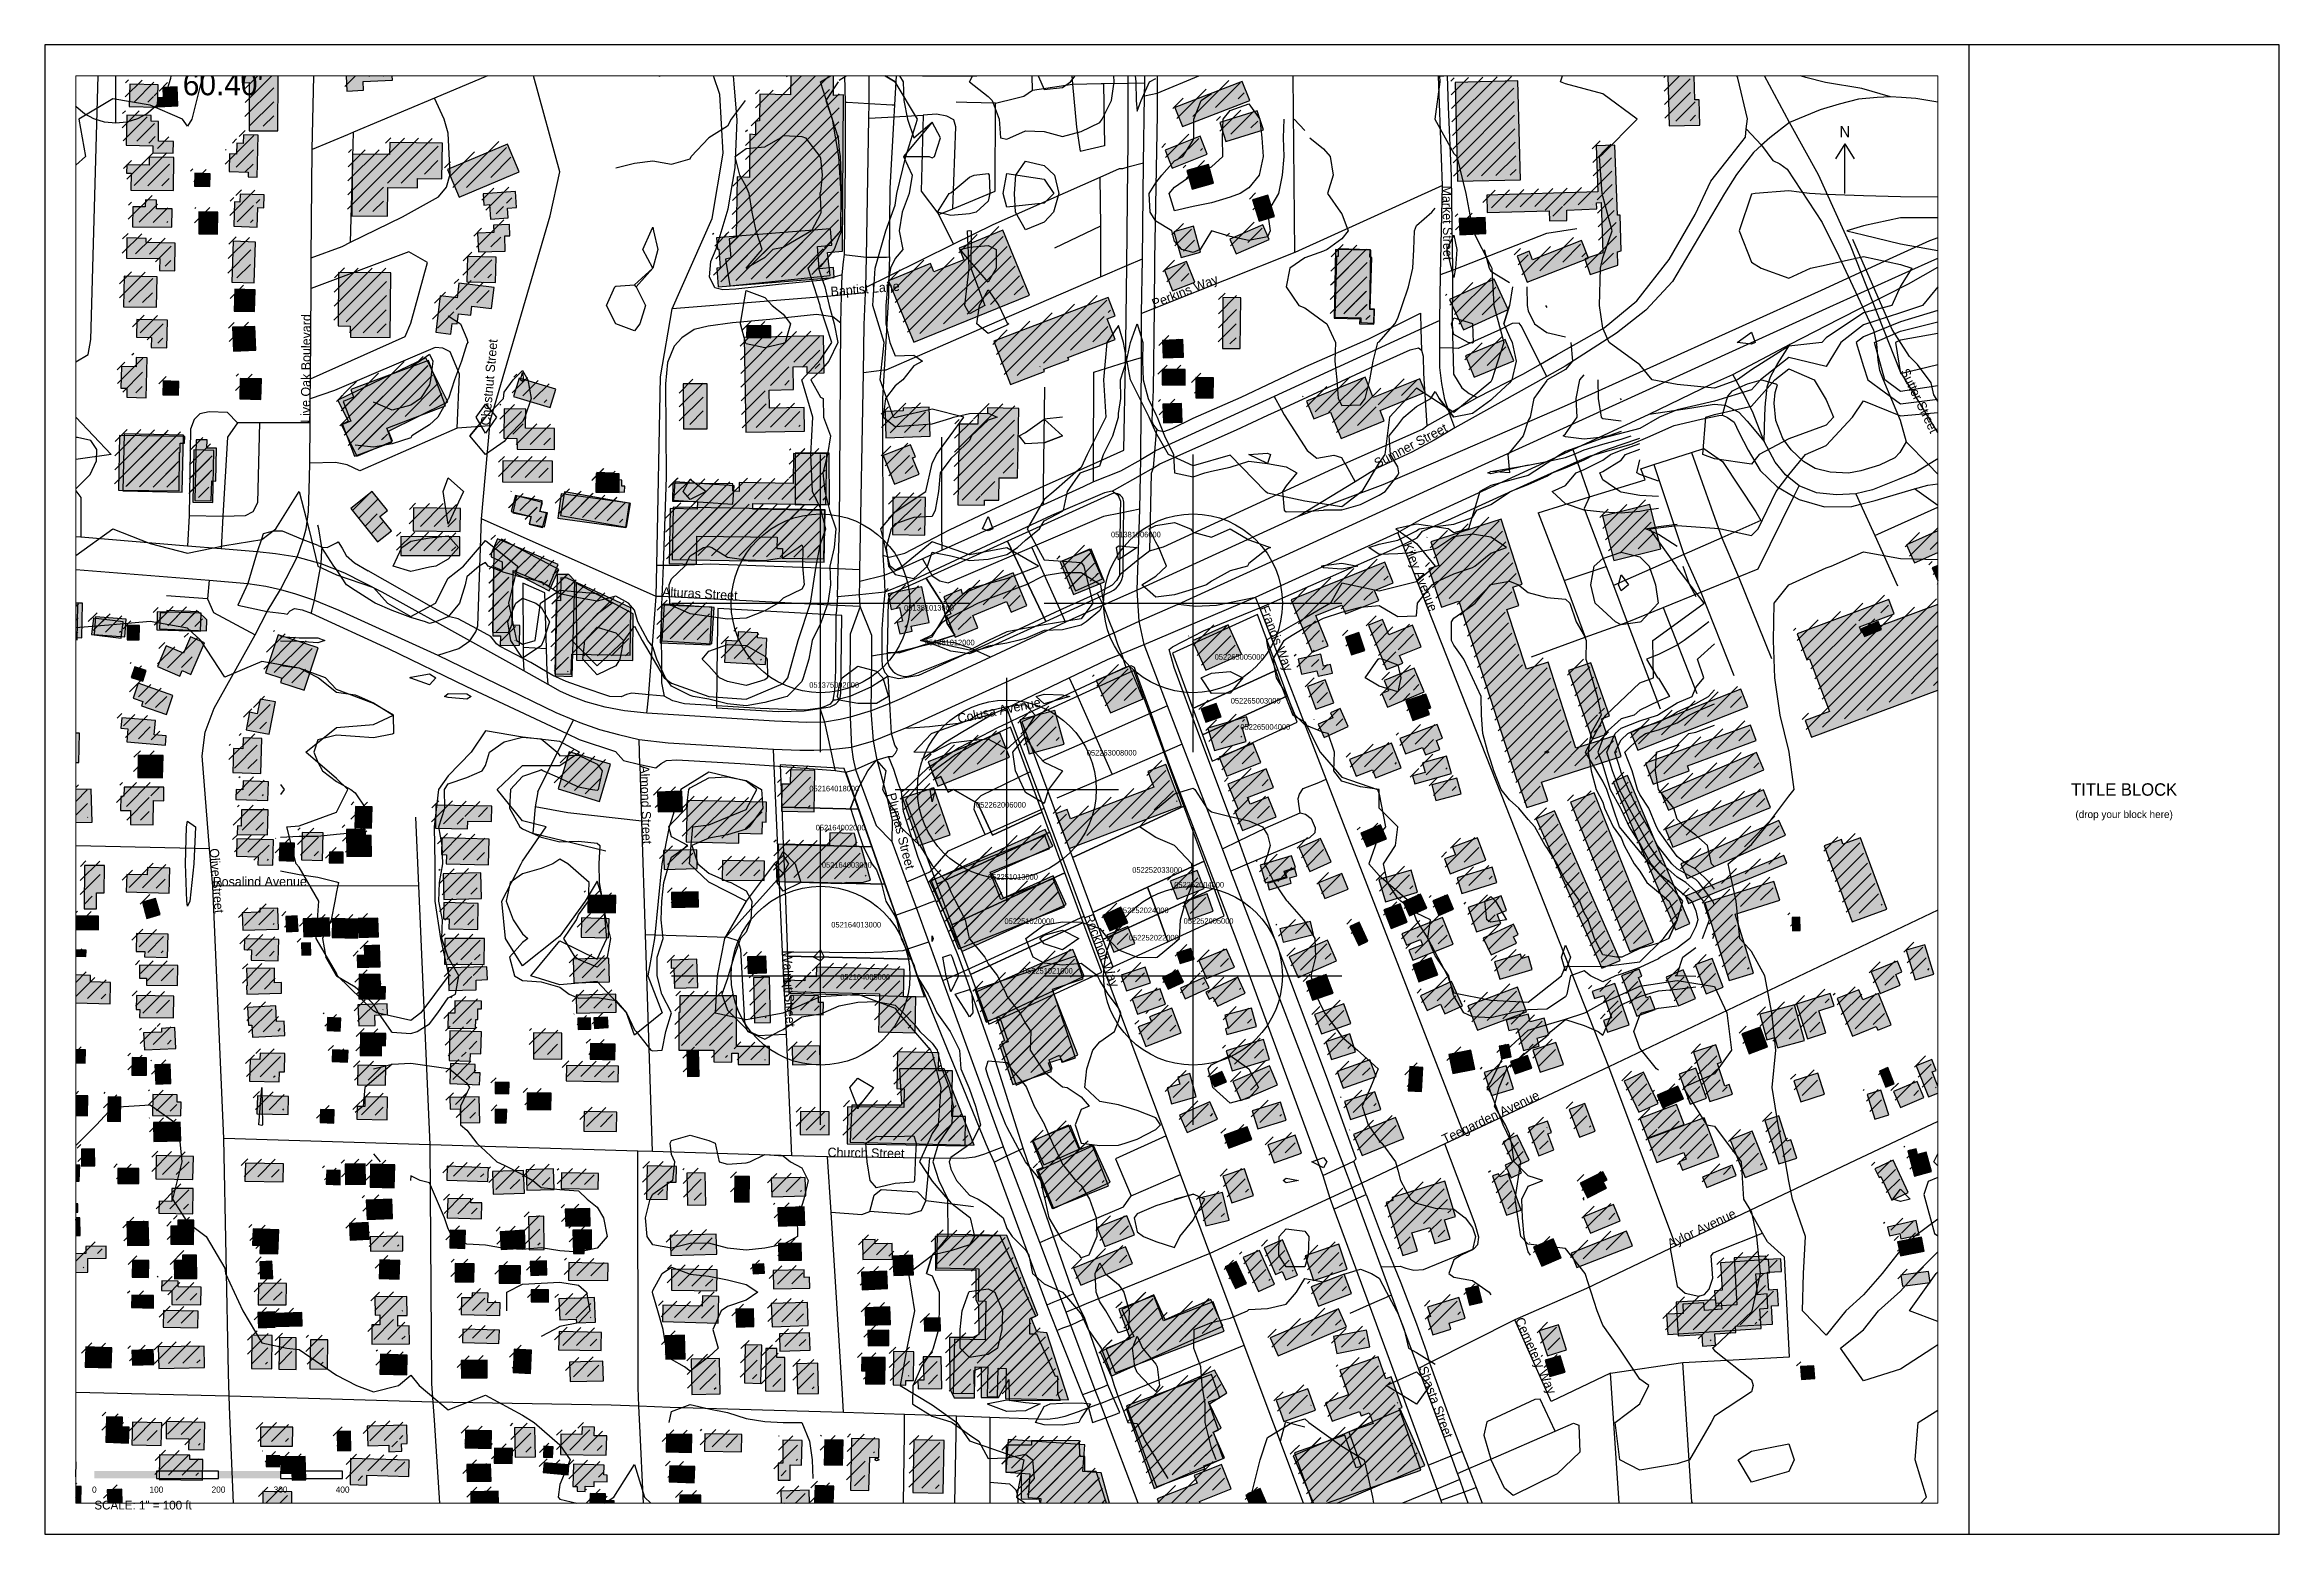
# Paper-space layout 'FAR 100-scale' of a CAD drawing. Extents: x 0 to 36, y 0 to 24.
# The model-space entities are those that its viewports show. They can reach past a viewport. Long polylines and large blocks are cut down to what shows.
import ezdxf
from ezdxf.enums import TextEntityAlignment as Align

# ---------------------------------------------------------------- set-up
doc = ezdxf.new("R2010")
doc.units = 21
for name, color, linetype in [('ADJOINING_LABELS', 230, 'Continuous'), ('ADJOINING_PARCELS', 241, 'Continuous'), ('BENCHMARKS', 2, 'Continuous'), ('BM_LABELS', 2, 'Continuous'), ('BUILDINGS', 9, 'Continuous'), ('CENTER', 1, 'Continuous'), ('CL_LOCAL', 4, 'Continuous'), ('CL_MAJOR', 2, 'Continuous'), ('CL_TRAIL', 6, 'Continuous'), ('CONTOUR_1FT', 251, 'Continuous'), ('CONTOUR_INDEX', 150, 'Continuous'), ('CONTOUR_MAJOR', 92, 'Continuous'), ('PS_NORTH_ARROW', 7, 'Continuous'), ('PS_SCALE_BAR', 7, 'Continuous'), ('ROAD_LABELS', 3, 'Continuous'), ('SHEET_BORDER', 7, 'Continuous'), ('TITLE_BLOCK', 7, 'Continuous')]:
    doc.layers.add(name, color=color, linetype=linetype)

psp = doc.layouts.new('FAR 100-scale')

# ---------------------------------------------------------------- texts
at = {"layer": 'PS_NORTH_ARROW'}
psp.add_text('N', height=0.18, dxfattribs=at).set_placement((29, 22.6), align=Align.MIDDLE_CENTER)
at = {"layer": 'PS_SCALE_BAR'}
for s, p in [('0', (0.8, 0.72)), ('100', (1.8, 0.72)), ('200', (2.8, 0.72)), ('300', (3.8, 0.72)), ('400', (4.8, 0.72))]:
    psp.add_text(s, height=0.1, dxfattribs=at).set_placement(p, align=Align.MIDDLE_CENTER)
psp.add_text('SCALE: 1" = 100 ft', height=0.14, dxfattribs=at).set_placement((0.8, 0.4))
at = {"layer": 'TITLE_BLOCK'}
for s, height, p in [('TITLE BLOCK', 0.2, (33.5, 12)), ('(drop your block here)', 0.12, (33.5, 11.6))]:
    psp.add_text(s, height=height, dxfattribs=at).set_placement(p, align=Align.MIDDLE_CENTER)

msp = doc.modelspace()

# ---------------------------------------------------------------- texts
at = {"layer": 'ADJOINING_LABELS'}
for s, p in [('051381006000', (6670489, 2177771.6)), ('051381013000', (6670155.8, 2177653.6)), ('051381012000', (6670189.1, 2177597.7)), ('052265005000', (6670656.1, 2177574.4)), ('051375002000', (6670002.9, 2177529.2)), ('052265003000', (6670682, 2177503.8)), ('052265004000', (6670697.5, 2177461.6)), ('052263008000', (6670450.1, 2177420)), ('052164018000', (6670003.1, 2177362.3)), ('052262006000', (6670271.7, 2177336.2)), ('052164002000', (6670013.4, 2177299.4)), ('052164003000', (6670023.3, 2177239.2)), ('052251013000', (6670291, 2177220)), ('052252033000', (6670523.3, 2177231.2)), ('052252004000', (6670590.9, 2177207.4)), ('052252024000', (6670501.6, 2177166.1)), ('052164013000', (6670038.4, 2177143)), ('052251020000', (6670317.5, 2177148.6)), ('052252005000', (6670606.1, 2177149)), ('052252022000', (6670517.9, 2177122.1)), ('052164005000', (6670052.9, 2177058.8)), ('052251021000', (6670347.2, 2177068.7))]:
    msp.add_text(s, height=9, dxfattribs=at).set_placement(p)
at = {"layer": 'BM_LABELS'}
msp.add_text("60.40'", height=36, dxfattribs=at).set_placement((6668993.7, 2178483.8, 60.4))
at = {"layer": 'ROAD_LABELS'}
for s, rotation, p in [('Market Street', 270.6391, (6671023, 2178338.3)), ('Baptist Lane', 4.5989, (6670037.9, 2178160.1)), ('Perkins Way', 21.6402, (6670558.6, 2178140.4)), ('Live Oak Boulevard', 89.5652, (6669198.8, 2177956)), ('Chestnut Street', 84.8679, (6669488.4, 2177951.2)), ('Sutter Street', 295.7333, (6671760.5, 2178039.1)), ('Sumner Street', 27.5957, (6670917.9, 2177883)), ('Kiley Avenue', 291.5441, (6670959.1, 2177759.6)), ('Alturas Street', 357.0944, (6669765.7, 2177676.5)), ('Francis Way', 291.1946, (6670728.7, 2177658.1)), ('Colusa Avenue', 11.4361, (6670243.6, 2177472.1)), ('Almond Street', 271.8772, (6669730.3, 2177404)), ('Plumas Street', 284.3087, (6670127.5, 2177357.6)), ('Olive Street', 274.5832, (6669036.7, 2177269.9)), ('Rosalind Avenue', 0.1573, (6669041.9, 2177209.3)), ('Rockholt Way', 290.4347, (6670446.1, 2177161.2)), ('Walnut Street', 272.605, (6669960.1, 2177103.7)), ('Teegarden Avenue', 25.3984, (6671026.8, 2176794.3)), ('Church Street', 359.0486, (6670032.3, 2176773.4)), ('Aylor Avenue', 25.4656, (6671389.9, 2176625.7)), ('Cemetery Way', 293.9735, (6671139.7, 2176510.7)), ('Shasta Street', 290.3167, (6670984.3, 2176432.6))]:
    msp.add_text(s, height=15, rotation=rotation, dxfattribs=at).set_placement(p)

# ---------------------------------------------------------------- hatches: boundary and pattern name
at = {"layer": 'BUILDINGS_HATCH'}
for points in [[(6669867.9, 2178219.5), (6669874.9, 2178176.7), (6670036.4, 2178193.3), (6670032.1, 2178230.4), (6670056.4, 2178232.5), (6670057.9, 2178484.5), (6670042.1, 2178483.6), (6670042.9, 2178704.8), (6669977, 2178706.8), (6669972.7, 2178484.5), (6669923.1, 2178485.5), (6669922.9, 2178442.7), (6669916.4, 2178441.7), (6669916.1, 2178420.1), (6669907.3, 2178421.1), (6669906.9, 2178351.4), (6669887, 2178352.3), (6669885.1, 2178256), (6669874, 2178252.6), (6669876.4, 2178222)], [(6670314.2, 2178567.5), (6670322.7, 2178567.6), (6670322.9, 2178594.1), (6670328.3, 2178594.2), (6670328.2, 2178612.4), (6670294.7, 2178612.6), (6670294.5, 2178530.3), (6670314.1, 2178530)], [(6669766.7, 2178602), (6669733, 2178589.5), (6669761.1, 2178514.6), (6669794.5, 2178527.1)], [(6670185.4, 2178514.9), (6670272.2, 2178514.5), (6670272.3, 2178542.6), (6670213, 2178542.7), (6670213.4, 2178603.5), (6670185.8, 2178603.8)], [(6670822.6, 2178524.9), (6670930.2, 2178563.2), (6670919.9, 2178592.3), (6670812.3, 2178553.6)], [(6671427, 2178577.7), (6671384.2, 2178576.8), (6671388.2, 2178434.4), (6671437.8, 2178435.7), (6671436.5, 2178476.5), (6671429.7, 2178476.5)], [(6669329.2, 2178563.4), (6669268.5, 2178560.9), (6669269.2, 2178543.5), (6669255.6, 2178542.7), (6669257.8, 2178490.6), (6669285, 2178491.8), (6669284.4, 2178506), (6669331.4, 2178508)], [(6669100.9, 2178504.2), (6669100.6, 2178426.6), (6669146.9, 2178426.4), (6669147.4, 2178514.6), (6669089.5, 2178515), (6669089.5, 2178504.1)], [(6670604, 2178433.3), (6670712.5, 2178475.2), (6670700.4, 2178506.1), (6670592, 2178464.2)], [(6671047.4, 2178345.2), (6671148.7, 2178347.8), (6671144.3, 2178506.9), (6671043.3, 2178504.3)], [(6668953, 2178464.9), (6668954, 2178500.6), (6668908.3, 2178501.5), (6668907.6, 2178465.8)], [(6668984.4, 2178497.5), (6668961.4, 2178496.3), (6668962.3, 2178480.3), (6668954.1, 2178479.9), (6668954.7, 2178465.3), (6668985.9, 2178466.9)], [(6668942.9, 2178451.1), (6668903.4, 2178451.6), (6668902.5, 2178403.2), (6668945.6, 2178402.3), (6668945.4, 2178391), (6668978.3, 2178390.4), (6668978.5, 2178409.3), (6668954.4, 2178409.9), (6668954.8, 2178441.6), (6668942.6, 2178441.9)], [(6670674.2, 2178409.2), (6670734.5, 2178428), (6670724.7, 2178458.5), (6670664.4, 2178439.7)], [(6669080.1, 2178389), (6669069, 2178389.3), (6669068.6, 2178360.9), (6669099.2, 2178359.9), (6669099, 2178352.3), (6669113.4, 2178352), (6669115.1, 2178419.4), (6669091.6, 2178420), (6669091.1, 2178406.1), (6669080.6, 2178406.5)], [(6669266, 2178289.6), (6669323.6, 2178288.8), (6669323.9, 2178335), (6669371.9, 2178334.5), (6669372.1, 2178349.8), (6669411.2, 2178349.2), (6669412.1, 2178406.8), (6669327.3, 2178407.9), (6669326.8, 2178388.6), (6669267.3, 2178389)], [(6669516.8, 2178405), (6669420.3, 2178364.2), (6669439.2, 2178319.8), (6669535.7, 2178360.7)], [(6670644.2, 2178389), (6670632.7, 2178418.1), (6670576.1, 2178395.6), (6670587.6, 2178366.5)], [(6671273.2, 2178328.3), (6671094.6, 2178322.8), (6671095.3, 2178294.8), (6671195.1, 2178297.7), (6671195.4, 2178281.3), (6671223.5, 2178282.2), (6671223.2, 2178298.9), (6671271.7, 2178300.6), (6671271.3, 2178310.4), (6671279, 2178310.8), (6671281.6, 2178230), (6671252.7, 2178220.4), (6671261, 2178194.9), (6671305.8, 2178210.1), (6671305.1, 2178231.5), (6671310.8, 2178233.4), (6671309.4, 2178290.9), (6671304.9, 2178290.5), (6671301, 2178403.4), (6671270.7, 2178402.6)], [(6668903.5, 2178371.5), (6668903.3, 2178358.4), (6668910.3, 2178358.4), (6668910.2, 2178331.1), (6668978.5, 2178330.3), (6668979.2, 2178383.5), (6668939.7, 2178384), (6668939.5, 2178371.3)], [(6670654.3, 2178342.1), (6670646, 2178372.2), (6670611.4, 2178362.6), (6670619.8, 2178332.4)], [(6669012.5, 2178337.3), (6669037.5, 2178336.7), (6669038, 2178357.5), (6669013, 2178358.1)], [(6669075.8, 2178272.8), (6669113.8, 2178271.5), (6669114.8, 2178302.8), (6669124.1, 2178302.5), (6669124.9, 2178323.2), (6669086, 2178324.5), (6669085.8, 2178311.8), (6669077, 2178312.1)], [(6669518.1, 2178286.3), (6669516.9, 2178301.9), (6669531.4, 2178303.1), (6669529.6, 2178328.6), (6669477.4, 2178325.1), (6669478.6, 2178306.9), (6669487.7, 2178307.6), (6669489.2, 2178284.3)], [(6668951.6, 2178314.9), (6668933.5, 2178315.2), (6668933.3, 2178303.9), (6668913.1, 2178304.2), (6668912.7, 2178272.1), (6668976.2, 2178271.3), (6668976.4, 2178300.8), (6668951.4, 2178301)], [(6669019.4, 2178260.5), (6669049.7, 2178259.9), (6669050.4, 2178295.6), (6669019.8, 2178295.9)], [(6670727.8, 2178280.8), (6670752.7, 2178288.6), (6670741.5, 2178323.1), (6670716.8, 2178315.4)], [(6668903, 2178221.4), (6668956.6, 2178220.6), (6668956.4, 2178201.3), (6668981, 2178201), (6668981.7, 2178245.8), (6668934.6, 2178246.7), (6668934.9, 2178253.3), (6668903.7, 2178253.9)], [(6669519.9, 2178275.7), (6669494.4, 2178274.5), (6669495, 2178262.5), (6669468.6, 2178261.7), (6669469.9, 2178231.5), (6669513, 2178232.7), (6669512.3, 2178257.5), (6669520.5, 2178257.5)], [(6669856.4, 2178175.2), (6670043.2, 2178190.2), (6670042, 2178206.2), (6670018.8, 2178204.3), (6670016.1, 2178240.3), (6670039.3, 2178242.2), (6670037.2, 2178268.8), (6669853.8, 2178254.2), (6669855.3, 2178235.6), (6669857.3, 2178236), (6669859.7, 2178205.8), (6669854, 2178205.4)], [(6670130.6, 2178185.1), (6670171.6, 2178085.8), (6670357.9, 2178162), (6670314.6, 2178266.3), (6670244.4, 2178237.6), (6670252.1, 2178218.7), (6670203.7, 2178199.2), (6670198.3, 2178212.7)], [(6670633.5, 2178230.9), (6670622, 2178272.7), (6670590.3, 2178263.8), (6670602.1, 2178222.4)], [(6670744.1, 2178251.4), (6670733.8, 2178275), (6670680.5, 2178251.8), (6670690.8, 2178228.2)], [(6671050.9, 2178259.2), (6671093.1, 2178260.9), (6671091.9, 2178287.1), (6671049.9, 2178285.5)], [(6669108.8, 2178181.5), (6669111, 2178247.4), (6669075, 2178248.7), (6669072.7, 2178182.8)], [(6669497.6, 2178182), (6669498.8, 2178223.2), (6669452.3, 2178224.1), (6669451.4, 2178183.3)], [(6670906.2, 2178138.8), (6670907.8, 2178234.2), (6670850.8, 2178235.1), (6670848.7, 2178124.7), (6670889.8, 2178123.8), (6670889.6, 2178115.4), (6670912.5, 2178115.2), (6670913, 2178138.5)], [(6670849.5, 2178126.4), (6670891.6, 2178125.1), (6670891.4, 2178117.6), (6670913, 2178116.9), (6670913.7, 2178139.2), (6670906.7, 2178139.4), (6670909.2, 2178222.7), (6670906.2, 2178222.8), (6670906.6, 2178234.7), (6670855.2, 2178236.2), (6670854.9, 2178223.8), (6670852.4, 2178223.8)], [(6671167.9, 2178218.9), (6671162.8, 2178232.4), (6671143.2, 2178224.7), (6671159.6, 2178182.9), (6671258.4, 2178221.2), (6671247.2, 2178249.9)], [(6668952.2, 2178191.4), (6668899.1, 2178192.3), (6668898.2, 2178143.1), (6668951.2, 2178142.2)], [(6669329.1, 2178197.7), (6669244.8, 2178198.5), (6669244, 2178112.1), (6669263.6, 2178111.9), (6669263.7, 2178094), (6669327.8, 2178093.6)], [(6669495.4, 2178174), (6669438.6, 2178181.1), (6669435.9, 2178157.7), (6669408.3, 2178160.9), (6669401.2, 2178102.2), (6669425.6, 2178099.1), (6669427.8, 2178116.2), (6669435.5, 2178115.5), (6669437.7, 2178131.9), (6669457.8, 2178129.4), (6669459.5, 2178144), (6669491.2, 2178140.1)], [(6670588.4, 2178168.8), (6670624.1, 2178182.8), (6670610.9, 2178215.9), (6670575.2, 2178202.2)], [(6671034.3, 2178154.6), (6671056.9, 2178105.9), (6671128.8, 2178138.7), (6671106.2, 2178187.7)], [(6669110.2, 2178170.2), (6669077.3, 2178171.2), (6669076.6, 2178136.2), (6669109.2, 2178135.6)], [(6670300.3, 2178087.8), (6670327, 2178018), (6670381.9, 2178039), (6670380.8, 2178042.3), (6670421, 2178057.7), (6670419.3, 2178061.4), (6670496, 2178090.4), (6670483.1, 2178123.5), (6670495.9, 2178128.3), (6670484.7, 2178157.8)], [(6670668.5, 2178075.9), (6670697.2, 2178075.6), (6670698.2, 2178157.2), (6670669.3, 2178157.8)], [(6668943, 2178077.4), (6668968, 2178076.8), (6668968.9, 2178121.6), (6668919.5, 2178122.8), (6668919.1, 2178094), (6668943.2, 2178093.4)], [(6669109.6, 2178111.2), (6669073.9, 2178110), (6669075.5, 2178071.4), (6669111.2, 2178073)], [(6669902.1, 2178093.8), (6669941, 2178093.2), (6669941.2, 2178112.1), (6669902.3, 2178112.7)], [(6669897.9, 2178093.8), (6669901, 2177940.8), (6669995.2, 2177942.7), (6669994.5, 2177980.5), (6669938.9, 2177979.6), (6669938.5, 2178008.7), (6669977.6, 2178009.6), (6669976.9, 2178046.4), (6669999, 2178046.8), (6669999.1, 2178035.9), (6670027.1, 2178036.4), (6670026, 2178096.5)], [(6670573.3, 2178060.9), (6670605.9, 2178062.1), (6670604.9, 2178090.2), (6670572, 2178088.9)], [(6671138.3, 2178056), (6671123.9, 2178090.2), (6671060.2, 2178064.1), (6671074.3, 2178029.5)], [(6668894.9, 2178046.6), (6668893.9, 2178012), (6668903.8, 2178011.7), (6668903.6, 2177997.5), (6668934.8, 2177996.5), (6668936.3, 2178061), (6668918.7, 2178061.3), (6668918.4, 2178046.3)], [(6669243.4, 2177992.6), (6669260.2, 2177958.5), (6669249.3, 2177952.7), (6669273.9, 2177902.1), (6669331.5, 2177926.7), (6669325.2, 2177942.7), (6669420.7, 2177989.7), (6669385.1, 2178061)], [(6669264.3, 2178009.5), (6669268.9, 2177997.2), (6669251.9, 2177990.5), (6669264.3, 2177958.5), (6669251.2, 2177953.4), (6669270.4, 2177902.5), (6669330.8, 2177924.9), (6669322.4, 2177947.5), (6669417, 2177983.2), (6669389.5, 2178056.3)], [(6670571.5, 2178017.2), (6670608.3, 2178017), (6670608.5, 2178041.8), (6670571.7, 2178042)], [(6668986.7, 2178000.4), (6668987.2, 2178022.9), (6668962.2, 2178023.6), (6668961.7, 2178001)], [(6669085.4, 2177994.6), (6669119.7, 2177993.6), (6669120.5, 2178026.8), (6669086.4, 2178027.7)], [(6669594.5, 2178010.2), (6669535.7, 2178028.1), (6669526.7, 2177998.6), (6669585.5, 2177980.6)], [(6669800.3, 2177946.2), (6669838.6, 2177946.4), (6669838.6, 2178018.8), (6669800, 2178018.7)], [(6670654.2, 2178028.5), (6670625.9, 2178029.1), (6670625.5, 2177996.3), (6670653.5, 2177996.1)], [(6670860, 2177931), (6670929.4, 2177959.3), (6670922.5, 2177976.1), (6670995, 2178005.5), (6670986.4, 2178027), (6670911.6, 2177996.8), (6670898.4, 2178029.5), (6670804.2, 2177991.2), (6670815.9, 2177962.5), (6670842.8, 2177973.5)], [(6668767.4, 2177960.8), (6668818.4, 2177960.3), (6668818.5, 2177996.7), (6668725.8, 2177997.4), (6668725.4, 2177956.3), (6668767.4, 2177955.7)], [(6669592.7, 2177946.8), (6669545.9, 2177947.3), (6669546.4, 2177978.3), (6669511.5, 2177978.5), (6669510.8, 2177931.2), (6669532.1, 2177930.9), (6669532.2, 2177913.8), (6669592.6, 2177913.3)], [(6670198, 2177934.4), (6670196.1, 2177981.4), (6670154.2, 2177979.7), (6670154.2, 2177975.4), (6670125, 2177974.2), (6670126.6, 2177931.9)], [(6670340.8, 2177979.1), (6670290.3, 2177980), (6670290, 2177970.8), (6670275, 2177971.1), (6670274.5, 2177953.7), (6670244.5, 2177953.9), (6670242.2, 2177824.2), (6670285.3, 2177823.3), (6670285.2, 2177831.7), (6670308.2, 2177831.4), (6670308.9, 2177867.5), (6670338.7, 2177867.3)], [(6670602.8, 2177987.1), (6670572.5, 2177986.2), (6670573.4, 2177956), (6670603.8, 2177956.9)], [(6668727.9, 2177895.3), (6668815.2, 2177893.5), (6668815.9, 2177926.4), (6668728.5, 2177928.2)], [(6668987.9, 2177846.3), (6668988.5, 2177908.6), (6668989.4, 2177908.6), (6668989.6, 2177923.5), (6668996.7, 2177923.5), (6668996.9, 2177934.1), (6668891.7, 2177935.5), (6668890.3, 2177847.7)], [(6668897.1, 2177846.5), (6668992.9, 2177844.5), (6668994.8, 2177936.4), (6668899.1, 2177938.4)], [(6669013.3, 2177830.9), (6669039.7, 2177830.3), (6669040.4, 2177862.4), (6669047, 2177862.3), (6669048.2, 2177915), (6669032.5, 2177915.4), (6669032.8, 2177928.6), (6669015.4, 2177928.9)], [(6668809.6, 2177892.5), (6668810.1, 2177922.8), (6668722.7, 2177924.6), (6668722, 2177894.4)], [(6669009.8, 2177828.5), (6669041.9, 2177827.9), (6669043.8, 2177911.7), (6669011.7, 2177912.7)], [(6669589.1, 2177860.5), (6669589.3, 2177894.3), (6669509.3, 2177894.7), (6669508.9, 2177860.9)], [(6670029.7, 2177824.4), (6670031.1, 2177906), (6669977.8, 2177906.9), (6669977.1, 2177858.4), (6669890, 2177859.9), (6669889.8, 2177845.3), (6669879.9, 2177845.7), (6669880.1, 2177857.7), (6669783.1, 2177859.1), (6669782.7, 2177830), (6669822.7, 2177829.4), (6669822.4, 2177817), (6669778.8, 2177817.9), (6669777.1, 2177729.4), (6669821.4, 2177728.5), (6669822.1, 2177773.7), (6669951.4, 2177771.7), (6669950.9, 2177753.8), (6669959.7, 2177753.5), (6669959.5, 2177738.2), (6670026.4, 2177737), (6670027.8, 2177815), (6669912.1, 2177817), (6669912.3, 2177826.1)], [(6669980.4, 2177824), (6670035.5, 2177824.3), (6670035.1, 2177907.4), (6669980, 2177907.2)], [(6670122.1, 2177903.5), (6670140.5, 2177857.3), (6670179.8, 2177873.1), (6670169.5, 2177899.7), (6670174.1, 2177901.2), (6670166.3, 2177920.8)], [(6669659.2, 2177844.4), (6669696.7, 2177843.8), (6669696.8, 2177874), (6669659.7, 2177874.6)], [(6669659.8, 2177845.5), (6669705.4, 2177844.2), (6669705.7, 2177853.9), (6669700.8, 2177854), (6669701.1, 2177863.8), (6669693.2, 2177864), (6669693.4, 2177872.7), (6669686.8, 2177872.9), (6669686.9, 2177875.2), (6669660.7, 2177875.9)], [(6669784.3, 2177831.5), (6669879.9, 2177825), (6669881.9, 2177854.5), (6669786.3, 2177861)], [(6669307.6, 2177764.2), (6669329.9, 2177782.2), (6669311.4, 2177805), (6669323.6, 2177814.6), (6669298.8, 2177845.4), (6669264.3, 2177818.3)], [(6669522.9, 2177813.4), (6669554.9, 2177805), (6669551.7, 2177793), (6669573.3, 2177787.4), (6669579.4, 2177810.3), (6669569.1, 2177813), (6669573, 2177827.8), (6669529.7, 2177839.1)], [(6669581.1, 2177810.9), (6669569.2, 2177813.4), (6669572.5, 2177830.2), (6669531.1, 2177838.7), (6669525.2, 2177811), (6669554.5, 2177805), (6669552, 2177793.3), (6669576.4, 2177788.3)], [(6669597.9, 2177802.6), (6669707.7, 2177787.4), (6669713.2, 2177826.7), (6669603.4, 2177841.9)], [(6669602.2, 2177806.8), (6669708.3, 2177788.2), (6669715.1, 2177826.1), (6669608.9, 2177844.7)], [(6670190.2, 2177835.7), (6670137.7, 2177836.5), (6670136.9, 2177776.1), (6670189.3, 2177775.2)], [(6671281.1, 2177805.7), (6671299, 2177734.4), (6671374.7, 2177752.9), (6671357.1, 2177824.6)], [(6669365.1, 2177782), (6669440.8, 2177781.2), (6669441.3, 2177818.3), (6669365.5, 2177819.1)], [(6669782.1, 2177735.8), (6670027, 2177731.5), (6670028.5, 2177815.7), (6669783.5, 2177820)], [(6671238.2, 2177431.8), (6671193.4, 2177570.4), (6671158.2, 2177559), (6671126.9, 2177655.3), (6671146.2, 2177661.6), (6671136.7, 2177691.1), (6671151.7, 2177695.9), (6671117.8, 2177801), (6671004.5, 2177764.5), (6671017.1, 2177726.3), (6671001.3, 2177721.1), (6671021.4, 2177659.3), (6671049.4, 2177668.5), (6671142.8, 2177380.4), (6671144.2, 2177380.8), (6671158.9, 2177336.4), (6671192.6, 2177347.1), (6671182.8, 2177377), (6671311.1, 2177418.3), (6671300.5, 2177451.8)], [(6671770.6, 2177759.7), (6671783.7, 2177730.3), (6671857.1, 2177763), (6671843.9, 2177792.4)], [(6669440.3, 2177772.4), (6669345, 2177772.8), (6669344.9, 2177742.5), (6669440.2, 2177742.2)], [(6669492.9, 2177618.6), (6669518.7, 2177618.3), (6669524.8, 2177632.9), (6669525.9, 2177718.2), (6669583.9, 2177693.6), (6669598.5, 2177727.6), (6669500.7, 2177769.4), (6669490.3, 2177745.7), (6669490.4, 2177740.2), (6669508.5, 2177732.3), (6669508.3, 2177718.1), (6669494.1, 2177724.2)], [(6669493, 2177613.1), (6669505.5, 2177612.7), (6669505.2, 2177597.5), (6669536.1, 2177597.7), (6669536.7, 2177629.6), (6669524.6, 2177630.1), (6669526.1, 2177715.2), (6669584, 2177685.4), (6669599.4, 2177719.6), (6669506.9, 2177768.7), (6669494.7, 2177754.7)], [(6670407.2, 2177732), (6670428.7, 2177679.7), (6670478.4, 2177700), (6670456.9, 2177752.3)], [(6670431.9, 2177685.5), (6670475.2, 2177704.7), (6670454.6, 2177752.3), (6670411, 2177733.2)], [(6671829, 2177684.2), (6671906.6, 2177718.4), (6671889.7, 2177756.6), (6671812.1, 2177722.4)], [(6670250.1, 2177680.8), (6670247.6, 2177687.3), (6670219.8, 2177675.9), (6670231.3, 2177648.3), (6670223.9, 2177645.3), (6670238.2, 2177610.8), (6670274.8, 2177625.9), (6670266.5, 2177645.9), (6670320.8, 2177668.3), (6670328.3, 2177650.9), (6670353.5, 2177661.5), (6670331.4, 2177714.6)], [(6670779.1, 2177671), (6670813, 2177586.6), (6670838.7, 2177596.9), (6670818.9, 2177645.7), (6670861.1, 2177662.2), (6670866.9, 2177648.4), (6670920.4, 2177669.8), (6670913.8, 2177686.1), (6670943.5, 2177698.3), (6670930.3, 2177731.4)], [(6669595, 2177669.6), (6669593, 2177551.6), (6669619.6, 2177551), (6669620.3, 2177583.1), (6669714.2, 2177581.6), (6669715.6, 2177658.1), (6669613, 2177705.8), (6669602.5, 2177706.1), (6669602.1, 2177669.3)], [(6669593.6, 2177548.6), (6669621.2, 2177547.3), (6669625.1, 2177701.4), (6669615.5, 2177711.9), (6669596.6, 2177711.7)], [(6669627.8, 2177573.5), (6669719, 2177573.4), (6669719.3, 2177648.2), (6669627.5, 2177697.6)], [(6670129.9, 2177680.6), (6670135.1, 2177655.5), (6670148.4, 2177658.5), (6670153, 2177636.3), (6670144.8, 2177634.4), (6670148.9, 2177616.2), (6670168.7, 2177620.3), (6670167.3, 2177628.3), (6670196.4, 2177634.3), (6670184.3, 2177691.8)], [(6671997.1, 2177591.3), (6671962.6, 2177682.6), (6671941.1, 2177674.8), (6671930.2, 2177703.9), (6671698.9, 2177617.7), (6671695.1, 2177627.5), (6671750.6, 2177648.2), (6671742, 2177671.4), (6671594.5, 2177616.2), (6671610.3, 2177574.4), (6671614.5, 2177575.8), (6671646.4, 2177491.1), (6671607.3, 2177476.4), (6671617.6, 2177449.5)], [(6668823.6, 2177606.7), (6668824.7, 2177662.1), (6668759.2, 2177663.2), (6668757.6, 2177584.6), (6668782, 2177583.9), (6668782.4, 2177607.6)], [(6668761.4, 2177585.3), (6668787.4, 2177584.8), (6668787.8, 2177610.6), (6668831.3, 2177609.8), (6668832.4, 2177665.3), (6668762.9, 2177666.6)], [(6668846.5, 2177615.2), (6668894.5, 2177609.2), (6668897.8, 2177635.4), (6668849.8, 2177641.4)], [(6668850.9, 2177614.9), (6668900.3, 2177611.1), (6668902.5, 2177639.7), (6668853.1, 2177643.5)], [(6668952.7, 2177651.3), (6668952, 2177622.5), (6669022, 2177620.6), (6669023.1, 2177649.4)], [(6668956.3, 2177624), (6669031.8, 2177621.1), (6669032.5, 2177638.4), (6669019, 2177651.7), (6668968, 2177653.6), (6668967.9, 2177649.8), (6668957.3, 2177650.2)], [(6669765.5, 2177662.3), (6669762.9, 2177601.5), (6669843.5, 2177598.2), (6669845.8, 2177659)], [(6669765.4, 2177605.1), (6669846.2, 2177599.9), (6669849.9, 2177658.7), (6669769.2, 2177663.9)], [(6668923.9, 2177629.7), (6668904.3, 2177629.6), (6668904.1, 2177606.7), (6668923.7, 2177606.4)], [(6669028.9, 2177601.7), (6669006.2, 2177611.5), (6668994.7, 2177584.8), (6668967.1, 2177596.7), (6668952.8, 2177563.5), (6668988.9, 2177548), (6668992.8, 2177556.8), (6669006.7, 2177550.6)], [(6669189.2, 2177525.2), (6669211.9, 2177593.4), (6669147.4, 2177614.6), (6669127, 2177553.3), (6669153.1, 2177544.7), (6669150.9, 2177537.8)], [(6669866.3, 2177570.3), (6669932.4, 2177566.5), (6669934.8, 2177608.4), (6669919.5, 2177609.5), (6669920, 2177617.5), (6669888.5, 2177619.2), (6669887.7, 2177604.2), (6669868.4, 2177605.2)], [(6670642.1, 2177557.5), (6670699.2, 2177583.2), (6670677.8, 2177630.5), (6670620.6, 2177605.1)], [(6670888.3, 2177618.3), (6670867, 2177610.9), (6670876.5, 2177582.2), (6670898, 2177589.5)], [(6670959.1, 2177568.7), (6670953.9, 2177581.4), (6670988.5, 2177595.4), (6670974.7, 2177629.9), (6670936.8, 2177614.5), (6670926.5, 2177639.2), (6670903.8, 2177630), (6670933, 2177558.4)], [(6671697.7, 2177624.3), (6671702.9, 2177611.9), (6671730.3, 2177623.3), (6671724.9, 2177636)], [(6670796.1, 2177550.9), (6670820.7, 2177556.4), (6670822.8, 2177547.7), (6670846, 2177552.9), (6670842.8, 2177566.7), (6670831.2, 2177564.1), (6670826.9, 2177583.4), (6670790.6, 2177575.3)], [(6671226, 2177557.1), (6671264.5, 2177446.5), (6671288, 2177454.6), (6671279.4, 2177479.4), (6671292.4, 2177483.8), (6671262.3, 2177569.6)], [(6668910.6, 2177545.9), (6668929.1, 2177539.8), (6668934.7, 2177556.9), (6668916.2, 2177563)], [(6668913.6, 2177512.4), (6668929.2, 2177507), (6668927, 2177500.1), (6668967.3, 2177486.4), (6668977.9, 2177517), (6668922, 2177536.5)], [(6670465.4, 2177541.1), (6670488.1, 2177488.7), (6670541, 2177511.6), (6670518.7, 2177563.9)], [(6670805.5, 2177531.2), (6670819.3, 2177494.5), (6670847.9, 2177505.2), (6670833.9, 2177541.9)], [(6670929.4, 2177540.9), (6670936.3, 2177524.5), (6670925.3, 2177520.1), (6670934.4, 2177497.9), (6670993.6, 2177522.6), (6670977.6, 2177560.7)], [(6668786.8, 2177500.2), (6668731.5, 2177500.7), (6668731.1, 2177466.8), (6668772, 2177466.6), (6668772, 2177459.7), (6668818.5, 2177459.5), (6668818.7, 2177477.4), (6668786.9, 2177477.6)], [(6669101.1, 2177489.9), (6669095.9, 2177461.4), (6669133.1, 2177454.3), (6669143.3, 2177506.4), (6669118.4, 2177511), (6669113.6, 2177487.4)], [(6670634.4, 2177495.2), (6670642.1, 2177473.7), (6670666.5, 2177482.6), (6670658.4, 2177504)], [(6671002.3, 2177486.2), (6670999.1, 2177495.3), (6671004.2, 2177496.8), (6670996.5, 2177518.9), (6670964.2, 2177507.9), (6670975.1, 2177476.6)], [(6671326.6, 2177457), (6671338, 2177428.6), (6671515, 2177498.6), (6671503.5, 2177526.9)], [(6668903.4, 2177442), (6668966.1, 2177436.5), (6668967.2, 2177451.8), (6668947.6, 2177453.2), (6668949.5, 2177476.5), (6668895.6, 2177481), (6668893.9, 2177464.2), (6668905, 2177463.2)], [(6670342.3, 2177477.6), (6670357.3, 2177422.6), (6670413.4, 2177438.2), (6670398.4, 2177492.7)], [(6670706.9, 2177442.7), (6670700.3, 2177465.2), (6670711.6, 2177468.6), (6670707.6, 2177482.4), (6670645, 2177464.3), (6670655.7, 2177427.9)], [(6670871.3, 2177466.7), (6670858.2, 2177495.8), (6670842.9, 2177488.8), (6670846.6, 2177480.8), (6670822.8, 2177470.5), (6670832.3, 2177449)], [(6670954.2, 2177447.4), (6670963.7, 2177423), (6670990.9, 2177433), (6670995.5, 2177421), (6671019, 2177429.8), (6671013.2, 2177444.4), (6671022.9, 2177448), (6671014.5, 2177469.9)], [(6671350, 2177407.5), (6671362.4, 2177374.1), (6671420.7, 2177395.5), (6671417.8, 2177403.5), (6671528.6, 2177444), (6671519.1, 2177469.1)], [(6668827.3, 2177455.9), (6668794.7, 2177456.9), (6668794.5, 2177437.2), (6668784.8, 2177437.2), (6668784.4, 2177409.9), (6668826.1, 2177408.6)], [(6669074.6, 2177392.5), (6669119.7, 2177391.2), (6669120.9, 2177447.7), (6669091.1, 2177448.3), (6669090.6, 2177430.8), (6669075.3, 2177431.1)], [(6669665, 2177346.2), (6669682.9, 2177406), (6669616.2, 2177426.1), (6669598.3, 2177366.3)], [(6670194.3, 2177409.9), (6670210.3, 2177370.7), (6670325.8, 2177417.4), (6670309.8, 2177456.7)], [(6670730.3, 2177408.6), (6670718, 2177439.5), (6670663.4, 2177417.4), (6670675.7, 2177386.8)], [(6670873.3, 2177413.5), (6670883.9, 2177386.6), (6670910.2, 2177396.9), (6670915.4, 2177384.2), (6670956.4, 2177400), (6670940.9, 2177439.7)], [(6671375.2, 2177359.9), (6671387.2, 2177331.9), (6671541, 2177397.1), (6671528.9, 2177425.1)], [(6668961.9, 2177420.1), (6668921.9, 2177420.6), (6668921.2, 2177384.6), (6668961.2, 2177384)], [(6669958.7, 2177374), (6669958.1, 2177330.3), (6670011.1, 2177329.4), (6670012.2, 2177396.1), (6669972.5, 2177397), (6669972.1, 2177373.7)], [(6670602.7, 2177339.2), (6670577.5, 2177405.4), (6670548.6, 2177394.3), (6670558.1, 2177369.2), (6670424.1, 2177318), (6670418.4, 2177332.9), (6670400.3, 2177325.9), (6670421.5, 2177270.3)], [(6670750.9, 2177368.6), (6670738.9, 2177398.4), (6670677.4, 2177374.1), (6670694.1, 2177333), (6670688.4, 2177330.8), (6670700.7, 2177299.5), (6670755.1, 2177321.3), (6670742.5, 2177352.9), (6670713.3, 2177341.5), (6670709, 2177352.4)], [(6670995.3, 2177392.9), (6670974.9, 2177387.4), (6670978.6, 2177374.6), (6671037.8, 2177391.3), (6671029.8, 2177418.9), (6670991, 2177408.2)], [(6668846.1, 2177365.7), (6668819.7, 2177365.2), (6668820.1, 2177351.7), (6668807.9, 2177351.7), (6668808.9, 2177311.6), (6668847.5, 2177312.9)], [(6668946.2, 2177308.6), (6668946.6, 2177347.5), (6668963, 2177347.2), (6668963, 2177369.1), (6668899.1, 2177369.2), (6668898.9, 2177354.3), (6668893.8, 2177354.2), (6668893.6, 2177331.7), (6668909.5, 2177331.4), (6668909.3, 2177308.8)], [(6669079.5, 2177365.2), (6669079, 2177349.2), (6669130.7, 2177347.6), (6669131.7, 2177377.8), (6669090.8, 2177379.1), (6669090.6, 2177364.9)], [(6669758.3, 2177361.1), (6669759.3, 2177329.1), (6669798.7, 2177330), (6669797.7, 2177362.4)], [(6670153.4, 2177351.1), (6670179.5, 2177275.1), (6670229.9, 2177292.4), (6670203.8, 2177368.1)], [(6671053.3, 2177358.2), (6671046.4, 2177383.7), (6671005.9, 2177372.9), (6671012.5, 2177347.5)], [(6671324.7, 2177104.4), (6671363.2, 2177119.5), (6671267.7, 2177360.2), (6671229.2, 2177344.8)], [(6671298, 2177377.8), (6671398.6, 2177139.3), (6671421.8, 2177149.3), (6671321.2, 2177387.8)], [(6671382.3, 2177301.3), (6671394, 2177272.6), (6671551.7, 2177336.3), (6671540, 2177365)], [(6669130.3, 2177292.2), (6669131, 2177332.3), (6669088.5, 2177332.8), (6669088, 2177306.2), (6669081.8, 2177306.6), (6669081.5, 2177292.7)], [(6669298.6, 2177337.3), (6669271.7, 2177338), (6669271, 2177304.1), (6669297.9, 2177303.1)], [(6669452.7, 2177314.3), (6669491.3, 2177313.7), (6669491.8, 2177338.5), (6669401.6, 2177340), (6669401.1, 2177302.8), (6669452.5, 2177301.9)], [(6669806.5, 2177347.5), (6669804.8, 2177280.8), (6669889.4, 2177279), (6669889.6, 2177295), (6669927, 2177294.1), (6669927.5, 2177313), (6669933.5, 2177312.7), (6669934.2, 2177344.7)], [(6671174, 2177318.3), (6671279.7, 2177077.3), (6671309.1, 2177089.8), (6671203.5, 2177331.2)], [(6669114.6, 2177244.1), (6669138.8, 2177243.4), (6669139.7, 2177284.2), (6669081, 2177285.8), (6669080.3, 2177257.8), (6669114.9, 2177256.8)], [(6669218.7, 2177251.1), (6669219.7, 2177295.5), (6669185.9, 2177296.1), (6669185, 2177252)], [(6669257.4, 2177300.8), (6669258.1, 2177257.1), (6669297.8, 2177257.9), (6669297.1, 2177291.4), (6669288, 2177291.4), (6669287.7, 2177301.6)], [(6669410.7, 2177260.6), (6669418.3, 2177260.3), (6669417.8, 2177245.3), (6669486.2, 2177243.8), (6669487.2, 2177285.3), (6669411.1, 2177287.2)], [(6670035.7, 2177275.6), (6669952.9, 2177277.1), (6669951.7, 2177217), (6670054.7, 2177213.8), (6670063.5, 2177216), (6670088.4, 2177215.7), (6670101.5, 2177219.1), (6670086.5, 2177273.3), (6670078.6, 2177273.2), (6670078.8, 2177283.1), (6670075.9, 2177294.3), (6670036.2, 2177295.3)], [(6670197.2, 2177217.2), (6670248.7, 2177104.2), (6670255.7, 2177107.4), (6670416.8, 2177180.2), (6670395.8, 2177226.2), (6670315.8, 2177190.1), (6670297.5, 2177230.1), (6670395.3, 2177274.2), (6670383, 2177301.1)], [(6670243.5, 2177108.6), (6670413.9, 2177176.3), (6670395.9, 2177221.4), (6670311.8, 2177188.3), (6670294.3, 2177231.9), (6670390.8, 2177270.2), (6670382.5, 2177291.3), (6670199.6, 2177218.8)], [(6670792.2, 2177271.1), (6670809.6, 2177233), (6670843.9, 2177248.8), (6670826.4, 2177286.6)], [(6670901.1, 2177272.7), (6670932.8, 2177285.9), (6670923.3, 2177308.5), (6670891.6, 2177295.2)], [(6671039.5, 2177272.2), (6671044.1, 2177260.2), (6671026.5, 2177253.6), (6671035.7, 2177229.6), (6671093.2, 2177251.7), (6671079.4, 2177287.3)], [(6671575.7, 2177292), (6671565.1, 2177315.6), (6671406.9, 2177245.4), (6671417.2, 2177221.7)], [(6671668.3, 2177277.4), (6671665.7, 2177284.7), (6671638.2, 2177274.7), (6671683.3, 2177152.2), (6671738.8, 2177172.5), (6671696.6, 2177287.7)], [(6668813, 2177214.4), (6668813.2, 2177233.3), (6668798.2, 2177233.3), (6668798.1, 2177244.2), (6668766.4, 2177244.4), (6668766.2, 2177214.6)], [(6669148.9, 2177250.8), (6669172.5, 2177250.1), (6669173.5, 2177278.9), (6669150, 2177279.5)], [(6669229.8, 2177247.1), (6669251.9, 2177246.8), (6669252.1, 2177264.3), (6669230, 2177264.6)], [(6669821.6, 2177268.1), (6669768, 2177266.8), (6669769, 2177236.6), (6669822.6, 2177237.9)], [(6669930.6, 2177249.7), (6669863.1, 2177250.8), (6669862.7, 2177219.5), (6669930.2, 2177218.7)], [(6670729.3, 2177243.2), (6670738.2, 2177214.8), (6670770.8, 2177224.8), (6670767.9, 2177233.9), (6670786.1, 2177239.4), (6670780, 2177258.7)], [(6671414.5, 2177193.7), (6671419.6, 2177181.7), (6671577.6, 2177246.8), (6671572.8, 2177259.2)], [(6668834.7, 2177173.3), (6668854.6, 2177173.1), (6668854.8, 2177198.9), (6668867, 2177198.6), (6668867.6, 2177242.7), (6668835.6, 2177242.9)], [(6668971.6, 2177198.3), (6668973.1, 2177238.4), (6668936.6, 2177239.7), (6668936.3, 2177227.7), (6668903.4, 2177228.6), (6668902.7, 2177200.6)], [(6669414.1, 2177188.1), (6669474.8, 2177189.8), (6669473.8, 2177231), (6669413.1, 2177229.7)], [(6670584.5, 2177217.8), (6670595.7, 2177188.7), (6670639.3, 2177205.7), (6670628.1, 2177234.8)], [(6670744, 2177203.9), (6670779.6, 2177214.3), (6670777.1, 2177223), (6670788.7, 2177226.3), (6670785.5, 2177237.6), (6670769.4, 2177232.8), (6670772.2, 2177223), (6670741.1, 2177214.1)], [(6670871, 2177204.5), (6670861, 2177229.9), (6670823.3, 2177215.2), (6670833.4, 2177189.7)], [(6670931.5, 2177184.3), (6670983.1, 2177199.8), (6670972.4, 2177235.5), (6670920.6, 2177220.3)], [(6671110.9, 2177215.3), (6671103.2, 2177240.4), (6671046.8, 2177223.1), (6671054.5, 2177198)], [(6671445.7, 2177182.5), (6671484.8, 2177057.4), (6671524.2, 2177069.6), (6671494.6, 2177164.5), (6671566.5, 2177187), (6671557.1, 2177217.2)], [(6668808.8, 2177206), (6668751.2, 2177207.6), (6668749.9, 2177167.9), (6668807.8, 2177166.3)], [(6668936, 2177157.4), (6668957.3, 2177163.7), (6668949.8, 2177189.5), (6668928.6, 2177183.6)], [(6669148, 2177140.4), (6669147, 2177174.3), (6669117.8, 2177173.4), (6669118.1, 2177167.6), (6669089.4, 2177166.4), (6669090.4, 2177138.7)], [(6669468.8, 2177139.6), (6669469.7, 2177181.5), (6669414.4, 2177183), (6669413.7, 2177157.2), (6669422.7, 2177156.9), (6669422.2, 2177140.8)], [(6669646.5, 2177166.9), (6669690.7, 2177166.4), (6669691.2, 2177194.4), (6669646.9, 2177194.9)], [(6669824.6, 2177176), (6669823.9, 2177200.4), (6669781.1, 2177199.5), (6669781.5, 2177175.1)], [(6670516.1, 2177150.5), (6670505, 2177175.6), (6670475.8, 2177162.4), (6670487.3, 2177137.7)], [(6670653.9, 2177169.3), (6670644.1, 2177197), (6670606.2, 2177183.7), (6670616, 2177155.7)], [(6670966.3, 2177151.3), (6670954.8, 2177181.2), (6670928.7, 2177171.2), (6670940.2, 2177141.4)], [(6670969.9, 2177161.9), (6670997.9, 2177174), (6670987.9, 2177196.6), (6670959.9, 2177184.4)], [(6671040.8, 2177172.4), (6671031, 2177195.7), (6671007.5, 2177185.7), (6671017.3, 2177162.5)], [(6671064.3, 2177175.1), (6671078.1, 2177135.8), (6671116.9, 2177149.4), (6671111.4, 2177164.7), (6671126.1, 2177170.2), (6671117.8, 2177193.9)], [(6668858, 2177161.4), (6668765.3, 2177162.9), (6668765.1, 2177140.6), (6668857.8, 2177139.2)], [(6669178.2, 2177161.7), (6669159.5, 2177160.9), (6669160.8, 2177136.1), (6669179.5, 2177137.3)], [(6669230.8, 2177129.8), (6669229.6, 2177158.6), (6669187.6, 2177157), (6669188.6, 2177128.2)], [(6669275.4, 2177126), (6669276.1, 2177156.6), (6669235, 2177157.5), (6669234.3, 2177126.9)], [(6669277.4, 2177127.1), (6669308.8, 2177128), (6669307.9, 2177158.2), (6669276.4, 2177157.3)], [(6669680.8, 2177157.2), (6669636.3, 2177158.5), (6669635.6, 2177127.5), (6669679.8, 2177126.2)], [(6670527.3, 2177117.1), (6670516.2, 2177144.7), (6670482.2, 2177130.7), (6670493.4, 2177103.1)], [(6670766.4, 2177119.2), (6670815.5, 2177131.8), (6670810.3, 2177152.9), (6670761, 2177140.6)], [(6670903.1, 2177121.2), (6670888.8, 2177151.7), (6670873.8, 2177144.8), (6670888.1, 2177114.2)], [(6671040.1, 2177116), (6671022.9, 2177158.9), (6670957.8, 2177132.7), (6670965.3, 2177114.5), (6670987.6, 2177123.4), (6670990.8, 2177115), (6670969, 2177106.2), (6670975.3, 2177090.2)], [(6671142.5, 2177117.5), (6671137.4, 2177128), (6671145, 2177131.7), (6671137.3, 2177148.1), (6671088.9, 2177126), (6671101.5, 2177098.7)], [(6671586.2, 2177159.1), (6671586.9, 2177137.6), (6671599.6, 2177138), (6671599, 2177159.5)], [(6668763.7, 2177072.9), (6668815.3, 2177071.3), (6668816, 2177096.8), (6668837.3, 2177096.1), (6668837.8, 2177106.7), (6668773.2, 2177108.6), (6668772.7, 2177090), (6668764.2, 2177090.4)], [(6668918.4, 2177104.5), (6668932.6, 2177104.2), (6668932.3, 2177095.8), (6668968.9, 2177094.9), (6668969.9, 2177132), (6668919.1, 2177133.3)], [(6669092.5, 2177107.4), (6669104.2, 2177107.1), (6669103.7, 2177090.3), (6669147.6, 2177089.4), (6669148.6, 2177123.7), (6669093, 2177124.9)], [(6669184.7, 2177117.6), (6669185.3, 2177098.3), (6669200.1, 2177099.1), (6669199.4, 2177118.4)], [(6669310.6, 2177114.5), (6669285.9, 2177113.7), (6669286.3, 2177098), (6669274.7, 2177097.6), (6669275, 2177078.7), (6669311.6, 2177079.5)], [(6669415.4, 2177084), (6669479.5, 2177083.2), (6669479.9, 2177125), (6669416.1, 2177125.5)], [(6670271.2, 2177038.9), (6670288.5, 2176990.5), (6670445.7, 2177064.6), (6670427.6, 2177107.7)], [(6670623.3, 2177092), (6670617.9, 2177109.1), (6670594.9, 2177102.1), (6670600.4, 2177085)], [(6670642.7, 2177060.7), (6670687.8, 2177079.1), (6670675.4, 2177108.2), (6670630.7, 2177089.8)], [(6670852.5, 2177089.3), (6670837.9, 2177122.7), (6670776.2, 2177095.9), (6670790.8, 2177062.5)], [(6671150.9, 2177092.8), (6671148.6, 2177100), (6671106.9, 2177087.8), (6671115.3, 2177059.5), (6671167.7, 2177075.3), (6671161.6, 2177096.1)], [(6671814.7, 2177067.9), (6671800, 2177115.2), (6671770, 2177106.3), (6671784.6, 2177058.7)], [(6668803, 2177022.1), (6668876.5, 2177020.2), (6668877.2, 2177054.4), (6668844.9, 2177055.4), (6668845.1, 2177065.9), (6668804, 2177066.9)], [(6668924.2, 2177082.3), (6668924, 2177061.2), (6668935.3, 2177061.2), (6668935.1, 2177049.9), (6668985.3, 2177049.4), (6668985.7, 2177081.8)], [(6669153, 2177037), (6669152.6, 2177054.1), (6669141.5, 2177053.7), (6669141.2, 2177077.7), (6669096.6, 2177076.8), (6669097.3, 2177048.8), (6669096.5, 2177048.8), (6669096.8, 2177035.7)], [(6669277.9, 2177067.7), (6669277.5, 2177028), (6669320, 2177027.9), (6669320.2, 2177047.5), (6669312, 2177047.5), (6669311.9, 2177067.5)], [(6669422.1, 2177041.4), (6669466.6, 2177042.7), (6669466.3, 2177058.3), (6669484.4, 2177059.1), (6669483.8, 2177079.5), (6669421.1, 2177077.8)], [(6669680, 2177093.5), (6669622.4, 2177091.8), (6669623.7, 2177053.9), (6669681, 2177055.6)], [(6669786, 2177045.1), (6669823.7, 2177046.4), (6669822.1, 2177091.9), (6669780.4, 2177090.6), (6669780.7, 2177077.5), (6669785, 2177077.9)], [(6669904.4, 2177068.9), (6669933.9, 2177069.8), (6669933.2, 2177096.7), (6669903.5, 2177095.9)], [(6670173.4, 2176973.5), (6670174.6, 2177031.1), (6670155, 2177031.4), (6670156, 2177075.4), (6670014.4, 2177078.8), (6670014.2, 2177063.5), (6669996.1, 2177064.2), (6669995.8, 2177057.3), (6669962.3, 2177057.9), (6669961.8, 2177039.7), (6670116.1, 2177036.3), (6670114.7, 2176974.7)], [(6670270.4, 2177042.8), (6670287.6, 2176991.5), (6670309.7, 2176998.9), (6670323.5, 2176958.5), (6670309.4, 2176953.7), (6670330.9, 2176890.1), (6670393.2, 2176910.7), (6670388.6, 2176924.9), (6670409, 2176931.5), (6670411, 2176926.1), (6670431.7, 2176933.1), (6670394.6, 2177043.7), (6670444.2, 2177060.3), (6670432.1, 2177096.6)], [(6670552.6, 2177053.8), (6670544, 2177079.3), (6670505.7, 2177066.3), (6670514.3, 2177040.9)], [(6670605.9, 2177055.1), (6670597, 2177074), (6670572.1, 2177062.3), (6670581, 2177043.4)], [(6670803.3, 2177055.2), (6670813.9, 2177025.8), (6670846.8, 2177037.2), (6670835.9, 2177067)], [(6671015.4, 2177066.7), (6671005.1, 2177094), (6670975.1, 2177082.9), (6670985.1, 2177055.6)], [(6671311.5, 2177065), (6671336.2, 2176999.9), (6671365.6, 2177011), (6671357.9, 2177031.7), (6671351.7, 2177029.5), (6671339, 2177062.6), (6671344.4, 2177064.4), (6671340.1, 2177075.7)], [(6671383.6, 2177062.8), (6671403.3, 2177017), (6671430.8, 2177028.8), (6671411, 2177074.6)], [(6671447.8, 2177036.1), (6671475.2, 2177046.8), (6671457.5, 2177093), (6671430, 2177082.6)], [(6671753.4, 2177067.3), (6671763.3, 2177071.3), (6671756.1, 2177088.8), (6671713.7, 2177071.5), (6671728, 2177036.9), (6671760.6, 2177050.2)], [(6668979, 2176997.3), (6668979.4, 2177032.6), (6668919, 2177033.5), (6668918.5, 2177010.9), (6668924.5, 2177010.6), (6668924.2, 2176997.8)], [(6669691.6, 2177035.6), (6669627.5, 2177034.2), (6669628.2, 2177005.1), (6669692, 2177006.5)], [(6669885.9, 2176951.2), (6669885.9, 2177033.1), (6669794.5, 2177033.1), (6669794.6, 2177005.8), (6669792.9, 2177005.8), (6669792.9, 2176945.3), (6669849.4, 2176945.2), (6669849.2, 2176926.3), (6669878.1, 2176926), (6669878.3, 2176940.6), (6669888.5, 2176940.6), (6669888.6, 2176922.4), (6669939.1, 2176922.3), (6669939, 2176951.1)], [(6669913, 2177062), (6669914.7, 2176989.2), (6669940.5, 2176990), (6669938.8, 2177062.9)], [(6670018, 2177033), (6669973.2, 2177033.9), (6669972.8, 2177002.6), (6670025.2, 2177002), (6670025.7, 2177022.4), (6670018.1, 2177022.4)], [(6670304.4, 2176997.7), (6670317.5, 2176960.3), (6670312.6, 2176958.7), (6670336.1, 2176889.1), (6670394.2, 2176915.1), (6670389.2, 2176929.5), (6670406.3, 2176937.2), (6670410.1, 2176926.2), (6670435.9, 2176937.7), (6670395.2, 2177040.2)], [(6670577.1, 2177019.7), (6670568.2, 2177044), (6670523.2, 2177027.8), (6670531.8, 2177003.4)], [(6670647.1, 2177045.5), (6670639.3, 2177062.5), (6670601.1, 2177045.3), (6670608.6, 2177028.2)], [(6670642, 2177038.9), (6670647.1, 2177027.6), (6670653.9, 2177030.9), (6670660.8, 2177016.4), (6670705.2, 2177037), (6670693.2, 2177062.8)], [(6671055.3, 2177017), (6671037.6, 2177055.9), (6670987.5, 2177033.1), (6670998.3, 2177009.4), (6671020.1, 2177019.4), (6671027, 2177004.1)], [(6671064.1, 2177017), (6671079.3, 2176977.4), (6671158.6, 2177007.2), (6671143.7, 2177046.8)], [(6671289.2, 2176974.2), (6671323.8, 2176986), (6671300.5, 2177052.6), (6671264, 2177040.1), (6671268, 2177028.4), (6671283, 2177033.6), (6671295.6, 2176997.6), (6671282.6, 2176993.2)], [(6671629.4, 2177008.8), (6671654.1, 2177016.6), (6671647.7, 2177036.6), (6671593.3, 2177019.6), (6671610.9, 2176963.6), (6671640.9, 2176973.2)], [(6671683.5, 2176967.9), (6671722, 2176983.4), (6671724.3, 2176977.6), (6671746.1, 2176986.4), (6671725.7, 2177036.6), (6671700.2, 2177026.3), (6671693.7, 2177042.6), (6671658.8, 2177028.6)], [(6669099.6, 2176985.4), (6669104.9, 2176985.8), (6669105.9, 2176966.1), (6669158.3, 2176968.9), (6669157.1, 2176992.2), (6669144.9, 2176991.4), (6669143.7, 2177016.6), (6669098, 2177014.2)], [(6669247.1, 2176975.8), (6669248.1, 2176997), (6669226.9, 2176998), (6669226.1, 2176976.8)], [(6669275.8, 2177018.6), (6669277.1, 2176984.3), (6669303.5, 2176985.2), (6669303.1, 2177001.9), (6669323.6, 2177002.7), (6669322.9, 2177019.9)], [(6669421.4, 2177005), (6669420.9, 2176980.9), (6669465.5, 2176980.4), (6669465.7, 2176994.6), (6669468.8, 2176994.6), (6669469, 2177011.7), (6669475, 2177011.8), (6669475.2, 2177024.1), (6669432.1, 2177024.7), (6669431.9, 2177005)], [(6669630.8, 2176978.9), (6669651.2, 2176979.3), (6669650.6, 2176997.2), (6669630.2, 2176996.7)], [(6669678.1, 2176998.4), (6669656, 2176997.2), (6669656.9, 2176980.5), (6669679, 2176982)], [(6670602.3, 2176973.2), (6670587.1, 2177012.8), (6670551.1, 2176999.2), (6670554.3, 2176991.2), (6670533, 2176983.1), (6670545.4, 2176951.4)], [(6670673.4, 2176979.6), (6670675.7, 2176970.6), (6670723.6, 2176983.5), (6670715.5, 2177013), (6670672.2, 2177001.5), (6670678, 2176981.1)], [(6670828, 2176971.6), (6670875.6, 2176988.5), (6670864.4, 2177019.8), (6670816.8, 2177002.8)], [(6671164.3, 2176991.2), (6671160.9, 2177003.6), (6671125.5, 2176993.9), (6671130.1, 2176977.2), (6671144, 2176980.5), (6671153.5, 2176944.9), (6671179, 2176951.6), (6671175.5, 2176964.7), (6671194.2, 2176969.8), (6671187, 2176997.1)], [(6671545.7, 2176962.2), (6671558.4, 2176965.9), (6671563, 2176949.2), (6671606.1, 2176961), (6671590.2, 2177018.5), (6671534.4, 2177003.3)], [(6668762.2, 2176941), (6668811.6, 2176939.8), (6668812.6, 2176972.2), (6668763.2, 2176973.8)], [(6668982.3, 2176948.1), (6668980.7, 2176981.6), (6668959.2, 2176980.5), (6668959.5, 2176974.6), (6668930.6, 2176973.1), (6668931.8, 2176946.1)], [(6669314.1, 2176952.8), (6669320.1, 2176952.5), (6669320.6, 2176972.1), (6669280, 2176973.4), (6669279.3, 2176937), (6669313.6, 2176936.1)], [(6669473.9, 2176939.3), (6669474.8, 2176975), (6669424.1, 2176976.6), (6669422.6, 2176928.9), (6669456.6, 2176927.5), (6669457.1, 2176939.9)], [(6669558.7, 2176931.3), (6669604.4, 2176931.1), (6669604.5, 2176972.6), (6669558.8, 2176973.1)], [(6669650.8, 2176956), (6669650, 2176930.9), (6669689.7, 2176930), (6669690.2, 2176955.1)], [(6670684.5, 2176912.3), (6670744.3, 2176930.4), (6670734.8, 2176962.4), (6670674.7, 2176944.3)], [(6670882.9, 2176942.7), (6670873.7, 2176971.4), (6670835.2, 2176958.8), (6670844.4, 2176930.5)], [(6671168.8, 2176945.3), (6671180.6, 2176909.7), (6671218, 2176922.2), (6671205.9, 2176957.5)], [(6671546.8, 2176950.6), (6671534.8, 2176982.6), (6671505.3, 2176971.5), (6671517.4, 2176939.5)], [(6668809.1, 2176923.4), (6668769.4, 2176923.2), (6668769.5, 2176893), (6668809.2, 2176893.2)], [(6668818.2, 2176924.9), (6668836.3, 2176924.6), (6668836.8, 2176946.1), (6668818.4, 2176946.4)], [(6668935.3, 2176933), (6668912, 2176933.3), (6668911.8, 2176905.2), (6668935.1, 2176905)], [(6668973.3, 2176922.6), (6668948.9, 2176921.8), (6668950.2, 2176890.8), (6668974.6, 2176891.7)], [(6669149.5, 2176910.2), (6669157.5, 2176910.3), (6669158.2, 2176939.8), (6669118.2, 2176940.3), (6669117.9, 2176930.5), (6669102.1, 2176930.8), (6669101.1, 2176895.5), (6669149, 2176894.2)], [(6669259.2, 2176926), (6669260, 2176944.9), (6669235, 2176945.9), (6669234.2, 2176927)], [(6669275.7, 2176921), (6669275.2, 2176889.6), (6669320.3, 2176889.1), (6669320.8, 2176920.1)], [(6669424.1, 2176891.4), (6669471.8, 2176889.7), (6669472.6, 2176908.7), (6669464.1, 2176909), (6669464.6, 2176922.5), (6669424.9, 2176923.8)], [(6669611.3, 2176895.8), (6669695.3, 2176894.3), (6669695.7, 2176919.8), (6669611.8, 2176920.9)], [(6669825.7, 2176903.2), (6669824.7, 2176945.5), (6669805.7, 2176944.7), (6669806.7, 2176902.8)], [(6669976, 2176921.7), (6670020.5, 2176923), (6670019.8, 2176952.5), (6669975.3, 2176951.2)], [(6670063.8, 2176794.2), (6670253.9, 2176791), (6670254.5, 2176838.4), (6670232.4, 2176838.7), (6670233.8, 2176911.9), (6670211.4, 2176912.1), (6670211.8, 2176941.3), (6670145.2, 2176942.5), (6670144.3, 2176883.4), (6670155.7, 2176883.1), (6670155.2, 2176852.9), (6670064.7, 2176854.3)], [(6670685.1, 2176894.8), (6670698.3, 2176864.3), (6670757.5, 2176889.7), (6670744.3, 2176920.2)], [(6670863, 2176883.9), (6670916, 2176902.7), (6670906.2, 2176930), (6670853.3, 2176911.2)], [(6671068.7, 2176945.3), (6671033.5, 2176938.2), (6671039.9, 2176907.6), (6671075, 2176914.7)], [(6671137.3, 2176883.3), (6671125.8, 2176920), (6671090.4, 2176909.3), (6671101.9, 2176872.2)], [(6671118.1, 2176931.6), (6671133.7, 2176934.6), (6671129.9, 2176954.6), (6671114.3, 2176951.6)], [(6671132.8, 2176927.3), (6671140.3, 2176907), (6671167.2, 2176916.5), (6671160, 2176936.9)], [(6671453.6, 2176862.4), (6671490.2, 2176874.2), (6671485, 2176889.9), (6671478.2, 2176887.6), (6671466.4, 2176923.6), (6671472.6, 2176925.9), (6671463.4, 2176953.9), (6671427.5, 2176942.1)], [(6671818.4, 2176912.8), (6671811.6, 2176930.2), (6671786.4, 2176920.3), (6671805.9, 2176870.1), (6671825.1, 2176877.8), (6671812.2, 2176910.2)], [(6669519.4, 2176893.2), (6669497, 2176893.8), (6669496.8, 2176875.3), (6669518.9, 2176875)], [(6670068.9, 2176797), (6670268.4, 2176792.1), (6670220.1, 2176915.4), (6670148.6, 2176915.1), (6670151.7, 2176856.5), (6670071.6, 2176856.7)], [(6670596.6, 2176902.1), (6670599.8, 2176890.8), (6670579.4, 2176884.9), (6670586.6, 2176859.1), (6670626.5, 2176870.2), (6670616.2, 2176907.7)], [(6670655.7, 2176886), (6670674.9, 2176894.4), (6670667.8, 2176910.8), (6670648.5, 2176902.3)], [(6670968, 2176880), (6670989.3, 2176878.6), (6670991.6, 2176917.6), (6670970.4, 2176919)], [(6671315.6, 2176895.3), (6671339.4, 2176845.2), (6671370.5, 2176859.5), (6671346.8, 2176910)], [(6671368.8, 2176872.6), (6671377.9, 2176852.3), (6671411.6, 2176867), (6671402.5, 2176887.3)], [(6671448.5, 2176867.8), (6671431, 2176916.2), (6671404.4, 2176906.6), (6671422.2, 2176858.3)], [(6671638.8, 2176874.5), (6671627.9, 2176908.3), (6671589.1, 2176896.1), (6671600.3, 2176861.9)], [(6671727.1, 2176911.6), (6671737.4, 2176885.8), (6671750.7, 2176891), (6671740.4, 2176917.2)], [(6671798.5, 2176869), (6671787.6, 2176894.8), (6671749.9, 2176879), (6671760.8, 2176853.2)], [(6668840.5, 2176871.8), (6668775.3, 2176873), (6668774.6, 2176840.9), (6668840.1, 2176839.8)], [(6668872.5, 2176831.1), (6668893.2, 2176830.5), (6668894.1, 2176869.5), (6668873.7, 2176870.1)], [(6668990.4, 2176839.6), (6668990.9, 2176861.5), (6668984.6, 2176861.5), (6668984.9, 2176873.5), (6668945.4, 2176874.1), (6668944.7, 2176840.2)], [(6669163.4, 2176841.5), (6669164.1, 2176870.6), (6669113.9, 2176871.8), (6669113.2, 2176842.7)], [(6669237.7, 2176849.1), (6669215.6, 2176849.7), (6669215.1, 2176828.6), (6669237.2, 2176827.9)], [(6669322.8, 2176833), (6669323.5, 2176869.8), (6669287.2, 2176870.4), (6669287, 2176854.4), (6669274.8, 2176854.7), (6669274.3, 2176833.9)], [(6669471, 2176870.4), (6669423.9, 2176869.1), (6669424.6, 2176850.2), (6669440.5, 2176850.6), (6669441.1, 2176828.1), (6669472.1, 2176828.9)], [(6669515.6, 2176849.9), (6669497.2, 2176850.1), (6669496.7, 2176828.3), (6669514.9, 2176828)], [(6669548.3, 2176850), (6669586.6, 2176849.1), (6669587, 2176876), (6669548.7, 2176876.6)], [(6670611.7, 2176812.6), (6670660.7, 2176833.9), (6670648.1, 2176861.9), (6670599.4, 2176840.6)], [(6670725.4, 2176818.5), (6670771.3, 2176832.6), (6670762.4, 2176861.7), (6670716.5, 2176847.6)], [(6670865.4, 2176862.5), (6670874.9, 2176833.7), (6670923.6, 2176849.6), (6670914.1, 2176878.3)], [(6671269.2, 2176815), (6671252.3, 2176859.4), (6671227.1, 2176849.8), (6671244, 2176805.4)], [(6671341.1, 2176835), (6671353.5, 2176803.3), (6671412.4, 2176825.8), (6671400.3, 2176857.8)], [(6671707.1, 2176874), (6671719.8, 2176834.4), (6671742.2, 2176841.4), (6671729.5, 2176881.1)], [(6668820, 2176818.2), (6668774.4, 2176819.1), (6668773.9, 2176791.8), (6668819.6, 2176791.2)], [(6668989.6, 2176829.4), (6668946.5, 2176828.9), (6668946.9, 2176798.3), (6668990.3, 2176799.2)], [(6669692.5, 2176814.2), (6669692.9, 2176845.5), (6669640.2, 2176846.4), (6669639.7, 2176815)], [(6670035.3, 2176845.8), (6669988.7, 2176846.4), (6669988.3, 2176809.2), (6670034.9, 2176808.7)], [(6670361.9, 2176799.5), (6670379.4, 2176756.2), (6670368.9, 2176752.2), (6670394.1, 2176690), (6670485.3, 2176726.5), (6670458.7, 2176792.6), (6670439.4, 2176785.3), (6670423.9, 2176824.2)], [(6670363.7, 2176799.4), (6670380.7, 2176760.8), (6670437.7, 2176785.8), (6670420.7, 2176824.3)], [(6670679.1, 2176787.7), (6670715.9, 2176801.4), (6670708.4, 2176821.7), (6670671.3, 2176808.5)], [(6670960.9, 2176802.8), (6670947.2, 2176836.6), (6670879.8, 2176809.3), (6670893.5, 2176775.5)], [(6671202.7, 2176784.5), (6671192.9, 2176810.7), (6671198.8, 2176812.9), (6671192.2, 2176831.1), (6671161.9, 2176820), (6671178.3, 2176775.3)], [(6671354, 2176802.3), (6671368.4, 2176764.4), (6671411.7, 2176780.6), (6671415.7, 2176769.7), (6671404.4, 2176765.3), (6671409.6, 2176751.9), (6671468.2, 2176774), (6671444.7, 2176836.1)], [(6671486.5, 2176801), (6671510.9, 2176740.3), (6671546.3, 2176754.3), (6671521.9, 2176815)], [(6671542.2, 2176832.2), (6671564.9, 2176762), (6671593.8, 2176771.6), (6671584.4, 2176801), (6671578.1, 2176798.8), (6671564.9, 2176839.6)], [(6668851.6, 2176786.3), (6668830.4, 2176785.8), (6668830.8, 2176758.5), (6668852, 2176758.9)], [(6670372, 2176751.1), (6670396.4, 2176690.2), (6670487.9, 2176732.6), (6670461.1, 2176791.8)], [(6670796, 2176779.5), (6670785.6, 2176808.6), (6670741.7, 2176792.7), (6670752.1, 2176764)], [(6671120.6, 2176797.6), (6671135.8, 2176765.6), (6671123.9, 2176760.1), (6671133.9, 2176739.4), (6671150.6, 2176747.5), (6671144.9, 2176759.8), (6671162.7, 2176768.3), (6671143.6, 2176808.6)], [(6671810.9, 2176749.6), (6671802.5, 2176780.9), (6671788.4, 2176777.2), (6671786.1, 2176786.2), (6671773, 2176782.9), (6671783.7, 2176742.5)], [(6668827.6, 2176760.3), (6668777.4, 2176762.3), (6668776.4, 2176735.7), (6668826.6, 2176734.1)], [(6668923, 2176754.5), (6668889.2, 2176754.7), (6668889, 2176730.7), (6668922.8, 2176730.5)], [(6668950.3, 2176738.2), (6669010.1, 2176737), (6669010.8, 2176774.2), (6668951, 2176775.4)], [(6669156.1, 2176762), (6669094.5, 2176763.2), (6669093.8, 2176734.5), (6669155.4, 2176733.3)], [(6669224.9, 2176729.2), (6669247, 2176728.5), (6669247.5, 2176751.5), (6669225.6, 2176751.8)], [(6669287.4, 2176762.2), (6669255.4, 2176761.4), (6669256.1, 2176728.9), (6669288.1, 2176729.4)], [(6669335.1, 2176760.6), (6669296.2, 2176761.5), (6669295.5, 2176724.4), (6669334.4, 2176723.4)], [(6669486, 2176755.8), (6669419.9, 2176758.4), (6669419.1, 2176735.8), (6669485.2, 2176733.5)], [(6669542.7, 2176751.3), (6669492.5, 2176749.6), (6669493.8, 2176713.2), (6669544, 2176714.9)], [(6669547, 2176752.7), (6669548.2, 2176719.6), (6669592.2, 2176720.9), (6669590.9, 2176754.4)], [(6669603.2, 2176722.4), (6669662.8, 2176721.2), (6669663.3, 2176746.7), (6669603.7, 2176747.5)], [(6669740.6, 2176705.5), (6669774.1, 2176704.5), (6669774.8, 2176732.6), (6669788.4, 2176732.6), (6669788.9, 2176758.1), (6669741.8, 2176759)], [(6669835.4, 2176747.8), (6669805.9, 2176747.3), (6669807, 2176695.6), (6669836.5, 2176696.4)], [(6669882.4, 2176701), (6669906, 2176700.3), (6669906.7, 2176741.9), (6669883.1, 2176742.1)], [(6669997.3, 2176710.6), (6669996.6, 2176740.4), (6669941.8, 2176739.1), (6669942.5, 2176709.2)], [(6670718.5, 2176711.1), (6670704.2, 2176754), (6670669, 2176742.2), (6670683.7, 2176699.3)], [(6671129.1, 2176745.9), (6671115.5, 2176741.1), (6671113.5, 2176746.2), (6671103.6, 2176742.9), (6671126.5, 2176679.3), (6671150, 2176687.8)], [(6671256.9, 2176707.5), (6671287.4, 2176722.9), (6671282, 2176733.1), (6671288.2, 2176736.4), (6671281.4, 2176749.5), (6671244.9, 2176731.1)], [(6671496.4, 2176743.5), (6671489.8, 2176759.9), (6671441.9, 2176740.7), (6671448.8, 2176724)], [(6671719.8, 2176754.3), (6671726.4, 2176740.1), (6671729.3, 2176741.6), (6671747, 2176703.8), (6671773.3, 2176715.9), (6671749.3, 2176767.9)], [(6668817.3, 2176729.7), (6668775.3, 2176728), (6668776.6, 2176698.2), (6668798.4, 2176699), (6668799, 2176683.7), (6668824.8, 2176684.5), (6668824.5, 2176698), (6668818.3, 2176698)], [(6669010.5, 2176722.5), (6668976.1, 2176722.7), (6668975.9, 2176701.6), (6668955.5, 2176701.8), (6668955, 2176682.5), (6669009.8, 2176681.7)], [(6669330.5, 2176705.2), (6669289.3, 2176703.6), (6669290.6, 2176672.6), (6669331.7, 2176674.3)], [(6669457.8, 2176699.6), (6669457.8, 2176705.8), (6669420.7, 2176706.3), (6669419.9, 2176675), (6669474.7, 2176673.8), (6669475.4, 2176699.3)], [(6670641.9, 2176662.3), (6670679.3, 2176671.2), (6670668.6, 2176715.9), (6670631.2, 2176706.7)], [(6670959.2, 2176614.5), (6670982.7, 2176621.9), (6670973.5, 2176650.9), (6671002.7, 2176659.8), (6671011, 2176633.6), (6671035.6, 2176641.4), (6671026.2, 2176671.9), (6671044.3, 2176677.5), (6671026.7, 2176734.2), (6670941.8, 2176708), (6670943.2, 2176703.3), (6670932.4, 2176699.9)], [(6668779.3, 2176646.1), (6668828.4, 2176647), (6668828, 2176675.1), (6668778.9, 2176674.1)], [(6668904.5, 2176630.6), (6668938.8, 2176631.1), (6668938.1, 2176669.3), (6668903.8, 2176668.8)], [(6668974.2, 2176632.7), (6669010.8, 2176632.1), (6669011.5, 2176671.5), (6668985.7, 2176671.7), (6668985.5, 2176661.9), (6668974.7, 2176661.9)], [(6669551.8, 2176623.5), (6669576.1, 2176624.3), (6669575.1, 2176677.8), (6669550.4, 2176677)], [(6669650, 2176662.5), (6669649.3, 2176690.2), (6669609.6, 2176689.3), (6669610.6, 2176661.6)], [(6669994.8, 2176692.7), (6669952.2, 2176691.4), (6669953.2, 2176661.6), (6669995.8, 2176663.2)], [(6670478.9, 2176628.8), (6670526.8, 2176647.6), (6670514.5, 2176678.5), (6670466.9, 2176659.7)], [(6671309.5, 2176670.2), (6671298.6, 2176696.8), (6671250.5, 2176676.9), (6671261.4, 2176650.3)], [(6671791.2, 2176647.9), (6671786, 2176670.8), (6671740.1, 2176660.4), (6671743.3, 2176646.2), (6671759.7, 2176649.9), (6671761.5, 2176641.2)], [(6669147, 2176617), (6669148.6, 2176655.7), (6669106.9, 2176657.3), (6669105.9, 2176631.4), (6669118.6, 2176630.8), (6669118.1, 2176618)], [(6669263.5, 2176639.4), (6669293.9, 2176640.6), (6669292.6, 2176667.9), (6669262.3, 2176666.3)], [(6669348, 2176645.6), (6669295.6, 2176644.6), (6669295.9, 2176621.3), (6669348.4, 2176622.3)], [(6669447.9, 2176625.9), (6669449, 2176654.7), (6669424.6, 2176655.4), (6669423.8, 2176626.6)], [(6669504.8, 2176652.8), (6669506.4, 2176624.4), (6669545.5, 2176626.4), (6669544.3, 2176655.1)], [(6669652.4, 2176625), (6669652, 2176655.6), (6669622.3, 2176655.1), (6669623, 2176617.6), (6669640.6, 2176618), (6669640.5, 2176624.6)], [(6669779.8, 2176614.6), (6669854.1, 2176616.7), (6669853.2, 2176649.1), (6669778.8, 2176647)], [(6669953.7, 2176606.6), (6669990.3, 2176607.1), (6669989.9, 2176634.4), (6669953.3, 2176633.9)], [(6670136.6, 2176633.6), (6670109.3, 2176633.1), (6670109.3, 2176640.4), (6670088.6, 2176639.9), (6670089.3, 2176607.9), (6670137.2, 2176608.4)], [(6670310.7, 2176646), (6670206, 2176645.2), (6670206.5, 2176590.9), (6670271.2, 2176591.5), (6670271.4, 2176543.8), (6670275.7, 2176534.4), (6670276.2, 2176487), (6670266.5, 2176482.6), (6670229.1, 2176482.5), (6670229.7, 2176399.8), (6670236.3, 2176385.2), (6670269.2, 2176385.4), (6670268.7, 2176429.1), (6670280.1, 2176433.9), (6670280, 2176385.8), (6670308.1, 2176385.9), (6670324.4, 2176414.7), (6670324.8, 2176380.9), (6670407.9, 2176381.2), (6670403.3, 2176391.8), (6670403.2, 2176419.8), (6670399.8, 2176419.8), (6670369.8, 2176487.8), (6670358.4, 2176487.7), (6670358.3, 2176512.5), (6670367.9, 2176516.9)], [(6670208.1, 2176594.6), (6670276.2, 2176593.1), (6670275.1, 2176541.5), (6670287.5, 2176541.2), (6670286.2, 2176478.5), (6670236.8, 2176479.6), (6670235, 2176392.9), (6670269.3, 2176392.2), (6670270.2, 2176435.2), (6670290.6, 2176434.8), (6670289.7, 2176387.2), (6670306.1, 2176386.9), (6670307.1, 2176432.9), (6670320.3, 2176432.6), (6670319.3, 2176384.2), (6670420.5, 2176382.2), (6670385.5, 2176490), (6670369.4, 2176491.5), (6670360.6, 2176514.2), (6670371.4, 2176518.4), (6670321.4, 2176646.5), (6670209.3, 2176648.9)], [(6670770.7, 2176575.1), (6670789.7, 2176582.8), (6670765.6, 2176639.5), (6670735.9, 2176627), (6670754, 2176584.1), (6670765, 2176588.5)], [(6670869.6, 2176592.6), (6670855.9, 2176632.6), (6670801.8, 2176614.2), (6670815.5, 2176574.2)], [(6671183, 2176597.2), (6671214.5, 2176610.8), (6671201.3, 2176641.4), (6671169.9, 2176627.7)], [(6671239.8, 2176595.3), (6671329, 2176630.2), (6671319.8, 2176653.5), (6671230.6, 2176618.5)], [(6671799, 2176621.3), (6671794.6, 2176643.9), (6671756.4, 2176636.8), (6671761, 2176613.9)], [(6668789.7, 2176617), (6668790.1, 2176586.8), (6668840.8, 2176587.4), (6668840.8, 2176609.9), (6668870.5, 2176610.4), (6668870.5, 2176629.4), (6668837.6, 2176628.9), (6668837.6, 2176617.6)], [(6668939.2, 2176606.3), (6668912.8, 2176607), (6668912.1, 2176579.6), (6668938.5, 2176579)], [(6669016, 2176615), (6668993.3, 2176614.9), (6668993.4, 2176606.9), (6668979.7, 2176606.5), (6668980.4, 2176576.7), (6669016.5, 2176577.2)], [(6669138.7, 2176577.7), (6669137.2, 2176605.3), (6669117.6, 2176604.2), (6669118.8, 2176576.9)], [(6669342.4, 2176576.3), (6669343.4, 2176606.6), (6669311.3, 2176607.5), (6669310.3, 2176577.3)], [(6669463.1, 2176600.9), (6669432.7, 2176601.5), (6669432.3, 2176572.3), (6669462.6, 2176572.1)], [(6669537.7, 2176597.6), (6669503.4, 2176597.8), (6669503.2, 2176569.7), (6669537.5, 2176569.5)], [(6669579.6, 2176605.7), (6669553.5, 2176604.9), (6669554.2, 2176582.3), (6669580, 2176583.2)], [(6669615.4, 2176603), (6669614.9, 2176574.9), (6669678.7, 2176574.1), (6669679.2, 2176601.8)], [(6669912.4, 2176584.9), (6669930.6, 2176586.1), (6669929.6, 2176601), (6669911.5, 2176600.2)], [(6670170.8, 2176583.5), (6670169.5, 2176614.8), (6670137.8, 2176613.5), (6670139, 2176582.2)], [(6670428.9, 2176594), (6670440.3, 2176566.7), (6670523.9, 2176601.7), (6670512.4, 2176628.6)], [(6670672.8, 2176596.5), (6670689.7, 2176561.2), (6670707.2, 2176569.3), (6670690.6, 2176605)], [(6670702.2, 2176611.2), (6670726.6, 2176556.7), (6670752.6, 2176568.1), (6670728.5, 2176622.6)], [(6671386, 2176487.4), (6671536.3, 2176497.1), (6671534.2, 2176528.8), (6671547.5, 2176529.9), (6671546, 2176552.5), (6671530.4, 2176551.3), (6671528, 2176585.2), (6671549.8, 2176586.7), (6671548.3, 2176607.9), (6671471.2, 2176602.8), (6671473.9, 2176558.7), (6671461.2, 2176557.6), (6671462.7, 2176537.6), (6671472.3, 2176538), (6671473.2, 2176527.8), (6671445.1, 2176525.8), (6671444.2, 2176538.2), (6671410.2, 2176535.9), (6671411.1, 2176521.3), (6671383.9, 2176519.8)], [(6671399.6, 2176539.4), (6671402.8, 2176485.3), (6671440.9, 2176487.5), (6671442, 2176468.5), (6671463.1, 2176469.8), (6671462, 2176488.4), (6671495.9, 2176490.4), (6671495.3, 2176500.5), (6671554.8, 2176504), (6671553, 2176533.3), (6671564.3, 2176534), (6671562.8, 2176559.5), (6671548.6, 2176558.7), (6671546.9, 2176587.4), (6671569.5, 2176588.7), (6671568.3, 2176609.4), (6671544.3, 2176608), (6671543.9, 2176613.7), (6671493, 2176610.7), (6671497.5, 2176534.9), (6671464.2, 2176532.9), (6671463.6, 2176543.2)], [(6668818.2, 2176566.1), (6668779.7, 2176564.9), (6668780.3, 2176540.9), (6668819.2, 2176542.1)], [(6668959.5, 2176558), (6668976.3, 2176557.7), (6668976.1, 2176535.5), (6669022.9, 2176534.9), (6669023.3, 2176563.4), (6668986.2, 2176563.9), (6668986.1, 2176573.4), (6668959.7, 2176573.7)], [(6669160.6, 2176569.4), (6669115.8, 2176569.9), (6669115.3, 2176535.3), (6669160.2, 2176534.8)], [(6669781.3, 2176592.4), (6669780.9, 2176558.5), (6669854.1, 2176557.4), (6669854.5, 2176591.2)], [(6670003.5, 2176579.5), (6669995, 2176579.1), (6669994.9, 2176591.5), (6669944.7, 2176590.2), (6669945.1, 2176560.7), (6670003.8, 2176562)], [(6670087.1, 2176587.8), (6670088.4, 2176559.1), (6670129.2, 2176561.1), (6670127.7, 2176589.5)], [(6670876.6, 2176553.3), (6670864.9, 2176584.2), (6670811.6, 2176563.9), (6670823.4, 2176533)], [(6671060.1, 2176561), (6671066.4, 2176534.4), (6671087.1, 2176539.3), (6671080.8, 2176565.8)], [(6671808.8, 2176571.1), (6671806.2, 2176588.9), (6671761.4, 2176582.6), (6671764, 2176565.1)], [(6668946.8, 2176549.9), (6668911.6, 2176550.5), (6668911.1, 2176530.8), (6668946.3, 2176529.9)], [(6669018.4, 2176524.7), (6668962.5, 2176526), (6668962, 2176499), (6669017.9, 2176497.8)], [(6669358.7, 2176472.2), (6669358.3, 2176501.4), (6669340.1, 2176500.9), (6669340, 2176517.7), (6669355.1, 2176517.8), (6669354.9, 2176548.7), (6669303, 2176548.1), (6669303.5, 2176518.6), (6669311.1, 2176518.7), (6669311.2, 2176502.6), (6669298.1, 2176502.6), (6669298.5, 2176471.6)], [(6669485.7, 2176553.6), (6669459.9, 2176554.3), (6669459.6, 2176546.2), (6669442.9, 2176546.5), (6669442.1, 2176519.2), (6669504.6, 2176517.7), (6669505, 2176538.1), (6669485.2, 2176538.7)], [(6669554.7, 2176539.7), (6669582.7, 2176539.5), (6669582.9, 2176559.1), (6669554.9, 2176559.4)], [(6669599.7, 2176544.6), (6669601.3, 2176510.8), (6669627.7, 2176512), (6669628, 2176505.8), (6669658.6, 2176507), (6669657, 2176547.1), (6669624.1, 2176545.5), (6669624.1, 2176545.8)], [(6669830.7, 2176532.9), (6669767.1, 2176534.4), (6669766.4, 2176508.2), (6669856, 2176505.7), (6669857.3, 2176548.6), (6669831.2, 2176549.3)], [(6669912.9, 2176528.8), (6669884.6, 2176528), (6669885.5, 2176499.2), (6669913.6, 2176500.1)], [(6669943.1, 2176499.8), (6670001, 2176501.5), (6670000, 2176538.7), (6669941.8, 2176537)], [(6670093.7, 2176502.3), (6670133.7, 2176503.5), (6670132.7, 2176531.6), (6670092.8, 2176530.3)], [(6670471.7, 2176459.4), (6670489.5, 2176420), (6670669.4, 2176500.9), (6670649.9, 2176543.8), (6670576.3, 2176510.7), (6670558, 2176550.9), (6670506.3, 2176527.7), (6670526.1, 2176483.9)], [(6670501.8, 2176528), (6670520.1, 2176480), (6670480.5, 2176464.9), (6670495.7, 2176425.7), (6670671.5, 2176492.7), (6670653.5, 2176539.6), (6670573.6, 2176509), (6670558.1, 2176549.4)], [(6670745.6, 2176481.7), (6670758.2, 2176452.6), (6670868.3, 2176499.4), (6670855.7, 2176528.8)], [(6670999.2, 2176531.2), (6671003.8, 2176516.3), (6670998.7, 2176514.8), (6671007.6, 2176486.8), (6671036.8, 2176495.7), (6671033.9, 2176505.5), (6671059.7, 2176513.6), (6671049.4, 2176546.7)], [(6668774.9, 2176486.2), (6668815.2, 2176484.5), (6668816.2, 2176511.5), (6668775.9, 2176513.2)], [(6669142, 2176523.8), (6669114.5, 2176522.6), (6669115.5, 2176497.8), (6669142.7, 2176499)], [(6669185.4, 2176522.5), (6669143.8, 2176521.2), (6669144.4, 2176500.1), (6669186.1, 2176501.4)], [(6669503, 2176472.8), (6669503.8, 2176494), (6669445.1, 2176495.6), (6669444.6, 2176474.4)], [(6669668, 2176490.7), (6669600, 2176492.2), (6669599.2, 2176462.7), (6669667.6, 2176461.2), (6669667.8, 2176470.3), (6669667.6, 2176470.3)], [(6670004.5, 2176461.8), (6670003.6, 2176489.9), (6669954.8, 2176488.2), (6669955.8, 2176460.2)], [(6670131.3, 2176469.7), (6670130.9, 2176494.4), (6670097.4, 2176493.9), (6670097.8, 2176469.2)], [(6670213.9, 2176514.1), (6670188.1, 2176513.6), (6670188.5, 2176492.5), (6670214.3, 2176493)], [(6670906.2, 2176467.1), (6670900.7, 2176494.4), (6670847.4, 2176484), (6670852.9, 2176456.7)], [(6671178.9, 2176493), (6671192.2, 2176452.7), (6671223, 2176462.6), (6671209.8, 2176503)], [(6668778.8, 2176437.1), (6668806.9, 2176436.4), (6668807.3, 2176469.6), (6668779.2, 2176470.2)], [(6668878.1, 2176433.5), (6668879.4, 2176465.9), (6668837.7, 2176467.2), (6668836.7, 2176434.7)], [(6668946, 2176462.9), (6668911.7, 2176461.6), (6668912.7, 2176437.6), (6668947, 2176438.8)], [(6669028, 2176468.7), (6668954.2, 2176467.3), (6668954.9, 2176432.3), (6669028.7, 2176434.1)], [(6669137, 2176432), (6669137.9, 2176485.5), (6669105, 2176486.1), (6669104.4, 2176432.2)], [(6669148.7, 2176431.3), (6669176.2, 2176431.1), (6669176.5, 2176482), (6669149.3, 2176482.3)], [(6669198.6, 2176431.9), (6669226.7, 2176431.6), (6669227.3, 2176478.6), (6669199.2, 2176478.9)], [(6669354.6, 2176422.3), (6669355.3, 2176454), (6669312.2, 2176455.3), (6669311.2, 2176423.2)], [(6669555.3, 2176462.1), (6669527.5, 2176463.5), (6669525.9, 2176426), (6669553.7, 2176424.6)], [(6669772, 2176447.4), (6669803.2, 2176448.2), (6669801.9, 2176486.1), (6669770.7, 2176485.3)], [(6669926.8, 2176469.9), (6669899.8, 2176470.5), (6669898.4, 2176409.3), (6669925.1, 2176408.3)], [(6669950.6, 2176464.5), (6669932.8, 2176464.5), (6669932.5, 2176396.3), (6669963.7, 2176396.1), (6669963.8, 2176450), (6669950.7, 2176450)], [(6670170.7, 2176413), (6670171.6, 2176459.3), (6670138.7, 2176459.9), (6670138.1, 2176406), (6670158.8, 2176405.7), (6670158.8, 2176413.3)], [(6671196, 2176419.5), (6671220.6, 2176426.6), (6671212.9, 2176452.7), (6671188.5, 2176445.7)], [(6669484.3, 2176417.4), (6669484.1, 2176445.8), (6669442.2, 2176445.6), (6669442.6, 2176416.9)], [(6669617.6, 2176411.4), (6669671.5, 2176412.7), (6669670.5, 2176444.1), (6669616.6, 2176442.4)], [(6669859.6, 2176391.7), (6669858.5, 2176448.5), (6669812.6, 2176447.6), (6669813.7, 2176390.7)], [(6670016.8, 2176440.8), (6669982.8, 2176439.9), (6669983.9, 2176391.5), (6670017.9, 2176392.3)], [(6670093.8, 2176408), (6670124.8, 2176407.7), (6670125.4, 2176450), (6670087.7, 2176450.5), (6670087.2, 2176428.7), (6670094, 2176428.7)], [(6670215.3, 2176451.4), (6670186.4, 2176451), (6670187.4, 2176413.8), (6670177.8, 2176413.4), (6670178.4, 2176399.6), (6670216.7, 2176400.5)], [(6670669.8, 2176287.3), (6670654.1, 2176329.8), (6670662.5, 2176333.1), (6670645.9, 2176378.6), (6670664.6, 2176385.2), (6670650.8, 2176422.7), (6670514, 2176372.2), (6670562.2, 2176242), (6670640.1, 2176270.8), (6670638.4, 2176275.5)], [(6670514.1, 2176366.7), (6670558.4, 2176239), (6670672, 2176288.5), (6670653.6, 2176329.7), (6670666.3, 2176336.4), (6670647.9, 2176375.7), (6670675.8, 2176393.4), (6670655.6, 2176429.7)], [(6670988.2, 2176268.6), (6670953.1, 2176367.9), (6670957.9, 2176369.7), (6670940.4, 2176418.8), (6670931.7, 2176415.9), (6670919.3, 2176451.1), (6670857.8, 2176429.8), (6670871.9, 2176390.1), (6670834.8, 2176377.2), (6670845.4, 2176347.8), (6670889.3, 2176363.2), (6670891.9, 2176356), (6670905.2, 2176360.8), (6670911.3, 2176344), (6670872.5, 2176330.4), (6670892.3, 2176274.7), (6670884.3, 2176272.2), (6670865.7, 2176325.3), (6670784.7, 2176296.5), (6670816, 2176208.1)], [(6671599.8, 2176435.5), (6671601.3, 2176414.7), (6671622.9, 2176416.2), (6671621.4, 2176437)], [(6670767.7, 2176347.1), (6670818.7, 2176365.5), (6670806.4, 2176399.7), (6670755.1, 2176381.2)], [(6668806.5, 2176323.2), (6668814.7, 2176322.8), (6668816, 2176354.2), (6668784, 2176355.1), (6668783.7, 2176345.3), (6668776.1, 2176345.3), (6668774.8, 2176312.8), (6668806, 2176311.9)], [(6668906.1, 2176312.3), (6668907.1, 2176338.2), (6668896.1, 2176338.5), (6668896.6, 2176353.8), (6668871, 2176354.8), (6668869.5, 2176314)], [(6668912.5, 2176345.8), (6668911.8, 2176309.4), (6668958.9, 2176308.5), (6668959.8, 2176344.9)], [(6669002.9, 2176302.1), (6669028.4, 2176301.5), (6669029.1, 2176345.6), (6668967.2, 2176346.8), (6668966.8, 2176319.5), (6669003.4, 2176318.9)], [(6670782.5, 2176291.5), (6670821.5, 2176201.5), (6670994.5, 2176276.1), (6670955.4, 2176366.1)], [(6669118.8, 2176307.4), (6669170.7, 2176307.2), (6669170.9, 2176337.8), (6669119, 2176337.9)], [(6669264.4, 2176300.3), (6669263.7, 2176331.3), (6669242.4, 2176330.8), (6669243.1, 2176299.9)], [(6669325.6, 2176308.9), (6669325.9, 2176298.4), (6669346.6, 2176299.2), (6669346.3, 2176311.2), (6669355.4, 2176311.6), (6669354.7, 2176341.1), (6669290.9, 2176339.4), (6669291.6, 2176308.1)], [(6669490.4, 2176303.4), (6669490.9, 2176332.2), (6669449.2, 2176333.1), (6669448.4, 2176304.4)], [(6669561.9, 2176290.3), (6669560.9, 2176337.2), (6669528.3, 2176336.7), (6669529.3, 2176289.8)], [(6669676, 2176292.9), (6669676.7, 2176323.9), (6669656.3, 2176324.2), (6669656.8, 2176338), (6669636.9, 2176338.3), (6669636.7, 2176325.9), (6669602.9, 2176326.5), (6669602.2, 2176294.1)], [(6669813.2, 2176297.1), (6669813.7, 2176325.9), (6669772.8, 2176326.8), (6669772.4, 2176298.1)], [(6669834.2, 2176299.1), (6669893.8, 2176298.2), (6669894.2, 2176326.3), (6669834.6, 2176327.1)], [(6669952.7, 2176252.6), (6669972.2, 2176252.3), (6669972.4, 2176277.1), (6669990.6, 2176276.8), (6669991.3, 2176316.5), (6669960.6, 2176317.1), (6669960.2, 2176279.9), (6669952.8, 2176279.9)], [(6670028.1, 2176317.7), (6670027.2, 2176277.3), (6670056.7, 2176276.7), (6670057.6, 2176317.1)], [(6670115.5, 2176318.8), (6670071.2, 2176319.7), (6670069.3, 2176236.7), (6670099.1, 2176235.7), (6670100.3, 2176289.6), (6670114.8, 2176289.3)], [(6670170, 2176232.7), (6670218.8, 2176231.8), (6670220.2, 2176316.7), (6670171.6, 2176317.6)], [(6670319.6, 2176265.6), (6670358.1, 2176262.9), (6670355.4, 2176224.4), (6670375.9, 2176223), (6670374.4, 2176202.1), (6670430, 2176198.2), (6670449.2, 2176138.4), (6670508.6, 2176133.8), (6670473.1, 2176264.5), (6670443.8, 2176266.6), (6670446.8, 2176309.6), (6670323.3, 2176318.3)], [(6670443, 2176133), (6670504.3, 2176132.9), (6670508.2, 2176134), (6670465.4, 2176266.4), (6670446.7, 2176266.3), (6670446.9, 2176290.7), (6670438.7, 2176290.7), (6670438.6, 2176315.8), (6670361.1, 2176316.2), (6670361.1, 2176308.9), (6670320, 2176309.1), (6670319.6, 2176265.8), (6670331.8, 2176265.5), (6670344.3, 2176269.2), (6670344.2, 2176222.2), (6670372.9, 2176222.3), (6670376.3, 2176209.9), (6670376.4, 2176198.6), (6670423.4, 2176198.5)], [(6668821.2, 2176255.9), (6668821.7, 2176282.1), (6668788.5, 2176283), (6668787.8, 2176256.8)], [(6668955.7, 2176253.5), (6669025.7, 2176252.7), (6669026.2, 2176285.8), (6669004.9, 2176286.1), (6669004.9, 2176293), (6668956.1, 2176293.6)], [(6669149.8, 2176291.8), (6669128.5, 2176292.5), (6669128.1, 2176274.6), (6669149.3, 2176274)], [(6669151.2, 2176290), (6669151.9, 2176263.4), (6669169.5, 2176263.9), (6669169.8, 2176252.6), (6669191.7, 2176253), (6669190.9, 2176290.9)], [(6669358.3, 2176285), (6669264.1, 2176287.2), (6669263.2, 2176245.3), (6669290.1, 2176244.7), (6669290.3, 2176260.4), (6669357.9, 2176258.5)], [(6669489.7, 2176278.3), (6669451.1, 2176277.8), (6669451.8, 2176250.5), (6669490.4, 2176251)], [(6669524.7, 2176303.6), (6669496.1, 2176304.2), (6669495.6, 2176279.8), (6669524.3, 2176279.2)], [(6669574.5, 2176264.8), (6669614.5, 2176261.3), (6669615.9, 2176277), (6669575.9, 2176280.5)], [(6669574.7, 2176289.6), (6669589.5, 2176289.3), (6669590.2, 2176306.4), (6669575.2, 2176307.1)], [(6669677.3, 2176250), (6669677.5, 2176260.5), (6669672.1, 2176260.9), (6669672.6, 2176276.9), (6669623.3, 2176278.1), (6669622.3, 2176242.4), (6669629.1, 2176242.5), (6669628.8, 2176234.8), (6669641.9, 2176234.5), (6669642.1, 2176242.9), (6669656.6, 2176242.2), (6669656.6, 2176250.6)], [(6669818.4, 2176274.6), (6669778.1, 2176275.9), (6669777.4, 2176249.6), (6669817.7, 2176248)], [(6670563.6, 2176222.3), (6670612.3, 2176101), (6670685.6, 2176130.2), (6670666.3, 2176178.1), (6670650.2, 2176171.6), (6670631.6, 2176218), (6670682.8, 2176238.4), (6670666.9, 2176277.8), (6670622.9, 2176260.2), (6670627.9, 2176247.9)], [(6668785.6, 2176243), (6668784.8, 2176216), (6668829.3, 2176214.7), (6668830.1, 2176242.1)], [(6668895.6, 2176238), (6668872.1, 2176237.1), (6668873.1, 2176206.2), (6668896.6, 2176206.6)], [(6669980.1, 2176215.9), (6669980.4, 2176207.9), (6670003.6, 2176208.7), (6670002.7, 2176236.4), (6669957.3, 2176234.7), (6669957.9, 2176215.1)], [(6670012.6, 2176244.1), (6670011, 2176202.9), (6670040.8, 2176201.6), (6670042.3, 2176243.1)], [(6670695.4, 2176143.9), (6670754, 2176166.4), (6670727.1, 2176236.2), (6670706.4, 2176228.4), (6670715, 2176206.3), (6670676.8, 2176191.9)], [(6670677.5, 2176186.4), (6670698.4, 2176137.2), (6670761.4, 2176163.8), (6670729.4, 2176239), (6670708.8, 2176230.3), (6670719.9, 2176204.3)], [(6669169.2, 2176208.5), (6669169.3, 2176234), (6669122.5, 2176234.2), (6669122.4, 2176209)], [(6669268.2, 2176207.5), (6669268.6, 2176175.8), (6669353.4, 2176176.9), (6669353, 2176208.5)], [(6669458.2, 2176207.2), (6669502.4, 2176208.1), (6669502, 2176234.7), (6669457.5, 2176233.7)], [(6669674.8, 2176230.6), (6669649.8, 2176230.9), (6669649.4, 2176190.5), (6669688.3, 2176190.3), (6669688.5, 2176219.4), (6669674.6, 2176219.7)], [(6669828.4, 2176196.7), (6669828.5, 2176228.4), (6669794.2, 2176228.6), (6669794.1, 2176196.9)], [(6671134.2, 2176130.5), (6671166, 2176143.7), (6671162.5, 2176152.4), (6671207.8, 2176171.2), (6671194.3, 2176203.5), (6671117.1, 2176171.5)]]:
    msp.add_hatch(color=251, dxfattribs=at).paths.add_polyline_path(points)
at = {"layer": 'BUILDINGS_SHADOW'}
h = msp.add_hatch(dxfattribs=at)
h.set_pattern_fill('ANSI31', scale=5)
h.paths.add_polyline_path([(6669861.2, 2178226.9), (6669868.2, 2178184.1), (6670029.7, 2178200.7), (6670025.4, 2178237.8), (6670049.7, 2178239.9), (6670051.1, 2178491.8), (6670035.4, 2178491), (6670036.2, 2178712.2), (6669970.3, 2178714.1), (6669966, 2178491.8), (6669916.3, 2178492.8), (6669916.2, 2178450), (6669909.7, 2178449.1), (6669909.3, 2178427.5), (6669900.5, 2178428.5), (6669900.1, 2178358.8), (6669880.3, 2178359.7), (6669878.4, 2178263.4), (6669867.2, 2178259.9), (6669869.6, 2178229.4)])
h = msp.add_hatch(dxfattribs=at)
h.set_pattern_fill('ANSI31', scale=5)
h.paths.add_polyline_path([(6669759.9, 2178609.4), (6669726.2, 2178596.9), (6669754.3, 2178521.9), (6669787.8, 2178534.5)])
h = msp.add_hatch(dxfattribs=at)
h.set_pattern_fill('ANSI31', scale=5)
h.paths.add_polyline_path([(6670178.6, 2178522.3), (6670265.4, 2178521.9), (6670265.6, 2178550), (6670206.3, 2178550.1), (6670206.6, 2178610.9), (6670179.1, 2178611.1)])
h = msp.add_hatch(dxfattribs=at)
h.set_pattern_fill('ANSI31', scale=5)
h.paths.add_polyline_path([(6671420.3, 2178585.1), (6671377.5, 2178584.2), (6671381.5, 2178441.8), (6671431.1, 2178443.1), (6671429.8, 2178483.9), (6671423, 2178483.8)])
h = msp.add_hatch(dxfattribs=at)
h.set_pattern_fill('ANSI31', scale=5)
h.paths.add_polyline_path([(6669322.5, 2178570.8), (6669261.8, 2178568.3), (6669262.4, 2178550.8), (6669248.8, 2178550.1), (6669251, 2178498), (6669278.3, 2178499.2), (6669277.6, 2178513.4), (6669324.7, 2178515.4)])
h = msp.add_hatch(dxfattribs=at)
h.set_pattern_fill('ANSI31', scale=5)
h.paths.add_polyline_path([(6668946.3, 2178472.3), (6668947.2, 2178508), (6668901.6, 2178508.9), (6668900.9, 2178473.2)])
h = msp.add_hatch(dxfattribs=at)
h.set_pattern_fill('ANSI31', scale=5)
h.paths.add_polyline_path([(6668977.6, 2178504.9), (6668954.6, 2178503.7), (6668955.6, 2178487.7), (6668947.3, 2178487.3), (6668948, 2178472.7), (6668979.1, 2178474.3)])
h = msp.add_hatch(dxfattribs=at)
h.set_pattern_fill('ANSI31', scale=5)
h.paths.add_polyline_path([(6669094.1, 2178511.5), (6669093.9, 2178434), (6669140.1, 2178433.8), (6669140.6, 2178521.9), (6669082.7, 2178522.4), (6669082.8, 2178511.5)])
h = msp.add_hatch(dxfattribs=at)
h.set_pattern_fill('ANSI31', scale=5)
h.paths.add_polyline_path([(6670597.3, 2178440.6), (6670705.7, 2178482.6), (6670693.7, 2178513.5), (6670585.2, 2178471.5)])
h = msp.add_hatch(dxfattribs=at)
h.set_pattern_fill('ANSI31', scale=5)
h.paths.add_polyline_path([(6671040.7, 2178352.6), (6671141.9, 2178355.2), (6671137.5, 2178514.3), (6671036.6, 2178511.7)])
h = msp.add_hatch(dxfattribs=at)
h.set_pattern_fill('ANSI31', scale=5)
h.paths.add_polyline_path([(6668936.1, 2178458.4), (6668896.7, 2178459), (6668895.7, 2178410.6), (6668938.9, 2178409.6), (6668938.6, 2178398.4), (6668971.5, 2178397.8), (6668971.7, 2178416.7), (6668947.6, 2178417.3), (6668948.1, 2178449), (6668935.9, 2178449.3)])
h = msp.add_hatch(dxfattribs=at)
h.set_pattern_fill('ANSI31', scale=5)
h.paths.add_polyline_path([(6670667.4, 2178416.5), (6670727.8, 2178435.4), (6670718, 2178465.9), (6670657.7, 2178447.1)])
h = msp.add_hatch(dxfattribs=at)
h.set_pattern_fill('ANSI31', scale=5)
h.paths.add_polyline_path([(6669073.3, 2178396.4), (6669062.3, 2178396.7), (6669061.8, 2178368.3), (6669092.5, 2178367.3), (6669092.2, 2178359.7), (6669106.7, 2178359.4), (6669108.4, 2178426.7), (6669084.8, 2178427.4), (6669084.3, 2178413.5), (6669073.8, 2178413.8)])
h = msp.add_hatch(dxfattribs=at)
h.set_pattern_fill('ANSI31', scale=5)
h.paths.add_polyline_path([(6669259.2, 2178297), (6669316.8, 2178296.1), (6669317.2, 2178342.4), (6669365.1, 2178341.9), (6669365.3, 2178357.2), (6669404.5, 2178356.6), (6669405.4, 2178414.1), (6669320.6, 2178415.2), (6669320.1, 2178395.9), (6669260.5, 2178396.4)])
h = msp.add_hatch(dxfattribs=at)
h.set_pattern_fill('ANSI31', scale=5)
h.paths.add_polyline_path([(6669510, 2178412.4), (6669413.5, 2178371.6), (6669432.4, 2178327.2), (6669528.9, 2178368)])
h = msp.add_hatch(dxfattribs=at)
h.set_pattern_fill('ANSI31', scale=5)
h.paths.add_polyline_path([(6670637.5, 2178396.4), (6670626, 2178425.5), (6670569.4, 2178403), (6670580.8, 2178373.9)])
h = msp.add_hatch(dxfattribs=at)
h.set_pattern_fill('ANSI31', scale=5)
h.paths.add_polyline_path([(6671266.5, 2178335.7), (6671087.8, 2178330.2), (6671088.5, 2178302.1), (6671188.3, 2178305.1), (6671188.7, 2178288.7), (6671216.8, 2178289.6), (6671216.4, 2178306.3), (6671264.9, 2178308), (6671264.6, 2178317.8), (6671272.2, 2178318.2), (6671274.8, 2178237.4), (6671246, 2178227.8), (6671254.3, 2178202.3), (6671299, 2178217.4), (6671298.4, 2178238.9), (6671304, 2178240.8), (6671302.7, 2178298.3), (6671298.1, 2178297.9), (6671294.2, 2178410.8), (6671263.9, 2178410)])
h = msp.add_hatch(dxfattribs=at)
h.set_pattern_fill('ANSI31', scale=5)
h.paths.add_polyline_path([(6668896.7, 2178378.9), (6668896.5, 2178365.8), (6668903.6, 2178365.8), (6668903.4, 2178338.5), (6668971.8, 2178337.7), (6668972.4, 2178390.8), (6668933, 2178391.4), (6668932.8, 2178378.7)])
h = msp.add_hatch(dxfattribs=at)
h.set_pattern_fill('ANSI31', scale=5)
h.paths.add_polyline_path([(6669005.8, 2178344.7), (6669030.7, 2178344.1), (6669031.2, 2178364.9), (6669006.3, 2178365.5)])
h = msp.add_hatch(dxfattribs=at)
h.set_pattern_fill('ANSI31', scale=5)
h.paths.add_polyline_path([(6670647.6, 2178349.4), (6670639.2, 2178379.6), (6670604.7, 2178370), (6670613, 2178339.8)])
h = msp.add_hatch(dxfattribs=at)
h.set_pattern_fill('ANSI31', scale=5)
h.paths.add_polyline_path([(6669069, 2178280.2), (6669107, 2178278.9), (6669108, 2178310.2), (6669117.4, 2178309.9), (6669118.1, 2178330.6), (6669079.3, 2178331.9), (6669079.1, 2178319.2), (6669070.3, 2178319.5)])
h = msp.add_hatch(dxfattribs=at)
h.set_pattern_fill('ANSI31', scale=5)
h.paths.add_polyline_path([(6669511.4, 2178293.7), (6669510.2, 2178309.3), (6669524.6, 2178310.5), (6669522.8, 2178336), (6669470.7, 2178332.5), (6669471.9, 2178314.3), (6669481, 2178315), (6669482.5, 2178291.7)])
h = msp.add_hatch(dxfattribs=at)
h.set_pattern_fill('ANSI31', scale=5)
h.paths.add_polyline_path([(6670721, 2178288.2), (6670745.9, 2178295.9), (6670734.7, 2178330.5), (6670710.1, 2178322.7)])
h = msp.add_hatch(dxfattribs=at)
h.set_pattern_fill('ANSI31', scale=5)
h.paths.add_polyline_path([(6668944.9, 2178322.3), (6668926.7, 2178322.5), (6668926.5, 2178311.3), (6668906.4, 2178311.5), (6668905.9, 2178279.5), (6668969.5, 2178278.7), (6668969.6, 2178308.2), (6668944.7, 2178308.4)])
h = msp.add_hatch(dxfattribs=at)
h.set_pattern_fill('ANSI31', scale=5)
h.paths.add_polyline_path([(6669012.6, 2178267.9), (6669043, 2178267.3), (6669043.7, 2178303), (6669013, 2178303.2)])
h = msp.add_hatch(dxfattribs=at)
h.set_pattern_fill('ANSI31', scale=5)
h.paths.add_polyline_path([(6671044.1, 2178266.6), (6671086.4, 2178268.3), (6671085.2, 2178294.5), (6671043.2, 2178292.8)])
h = msp.add_hatch(dxfattribs=at)
h.set_pattern_fill('ANSI31', scale=5)
h.paths.add_polyline_path([(6668896.2, 2178228.8), (6668949.8, 2178227.9), (6668949.6, 2178208.6), (6668974.3, 2178208.4), (6668975, 2178253.2), (6668927.9, 2178254.1), (6668928.1, 2178260.6), (6668896.9, 2178261.2)])
h = msp.add_hatch(dxfattribs=at)
h.set_pattern_fill('ANSI31', scale=5)
h.paths.add_polyline_path([(6669102, 2178188.9), (6669104.3, 2178254.8), (6669068.3, 2178256.1), (6669066, 2178190.2)])
h = msp.add_hatch(dxfattribs=at)
h.set_pattern_fill('ANSI31', scale=5)
h.paths.add_polyline_path([(6669513.1, 2178283.1), (6669487.6, 2178281.9), (6669488.2, 2178269.9), (6669461.9, 2178269.1), (6669463.1, 2178238.8), (6669506.2, 2178240.1), (6669505.6, 2178264.9), (6669513.8, 2178264.9)])
h = msp.add_hatch(dxfattribs=at)
h.set_pattern_fill('ANSI31', scale=5)
h.paths.add_polyline_path([(6669849.6, 2178182.5), (6670036.5, 2178197.5), (6670035.3, 2178213.6), (6670012, 2178211.6), (6670009.3, 2178247.7), (6670032.6, 2178249.6), (6670030.5, 2178276.2), (6669847, 2178261.6), (6669848.5, 2178243), (6669850.5, 2178243.4), (6669852.9, 2178213.2), (6669847.2, 2178212.8)])
h = msp.add_hatch(dxfattribs=at)
h.set_pattern_fill('ANSI31', scale=5)
h.paths.add_polyline_path([(6670123.9, 2178192.4), (6670164.8, 2178093.2), (6670351.1, 2178169.4), (6670307.9, 2178273.7), (6670237.6, 2178245), (6670245.4, 2178226.1), (6670197, 2178206.6), (6670191.5, 2178220)])
h = msp.add_hatch(dxfattribs=at)
h.set_pattern_fill('ANSI31', scale=5)
h.paths.add_polyline_path([(6670626.8, 2178238.3), (6670615.3, 2178280.1), (6670583.5, 2178271.2), (6670595.3, 2178229.8)])
h = msp.add_hatch(dxfattribs=at)
h.set_pattern_fill('ANSI31', scale=5)
h.paths.add_polyline_path([(6670737.3, 2178258.8), (6670727, 2178282.4), (6670673.8, 2178259.2), (6670684.1, 2178235.6)])
h = msp.add_hatch(dxfattribs=at)
h.set_pattern_fill('ANSI31', scale=5)
h.paths.add_polyline_path([(6671161.2, 2178226.3), (6671156, 2178239.8), (6671136.5, 2178232), (6671152.8, 2178190.2), (6671251.6, 2178228.5), (6671240.4, 2178257.3)])
h = msp.add_hatch(dxfattribs=at)
h.set_pattern_fill('ANSI31', scale=5)
h.paths.add_polyline_path([(6669490.8, 2178189.4), (6669492.1, 2178230.6), (6669445.6, 2178231.5), (6669444.6, 2178190.7)])
h = msp.add_hatch(dxfattribs=at)
h.set_pattern_fill('ANSI31', scale=5)
h.paths.add_polyline_path([(6670581.7, 2178176.2), (6670617.3, 2178190.1), (6670604.2, 2178223.2), (6670568.5, 2178209.6)])
h = msp.add_hatch(dxfattribs=at)
h.set_pattern_fill('ANSI31', scale=5)
h.paths.add_polyline_path([(6670899.4, 2178146.2), (6670901, 2178241.6), (6670844, 2178242.5), (6670841.9, 2178132.1), (6670883.1, 2178131.2), (6670882.8, 2178122.8), (6670905.8, 2178122.5), (6670906.3, 2178145.8)])
h = msp.add_hatch(dxfattribs=at)
h.set_pattern_fill('ANSI31', scale=5)
h.paths.add_polyline_path([(6670842.7, 2178133.7), (6670884.9, 2178132.5), (6670884.6, 2178125), (6670906.3, 2178124.3), (6670906.9, 2178146.6), (6670900, 2178146.8), (6670902.4, 2178230.1), (6670899.5, 2178230.1), (6670899.8, 2178242), (6670848.5, 2178243.6), (6670848.1, 2178231.2), (6670845.6, 2178231.2)])
h = msp.add_hatch(dxfattribs=at)
h.set_pattern_fill('ANSI31', scale=5)
h.paths.add_polyline_path([(6668945.4, 2178198.8), (6668892.4, 2178199.7), (6668891.4, 2178150.5), (6668944.5, 2178149.6)])
h = msp.add_hatch(dxfattribs=at)
h.set_pattern_fill('ANSI31', scale=5)
h.paths.add_polyline_path([(6669322.3, 2178205.1), (6669238.1, 2178205.8), (6669237.3, 2178119.5), (6669256.9, 2178119.2), (6669256.9, 2178101.4), (6669321, 2178100.9)])
h = msp.add_hatch(dxfattribs=at)
h.set_pattern_fill('ANSI31', scale=5)
h.paths.add_polyline_path([(6669488.6, 2178181.4), (6669431.9, 2178188.4), (6669429.1, 2178165.1), (6669401.6, 2178168.3), (6669394.5, 2178109.6), (6669418.9, 2178106.4), (6669421.1, 2178123.6), (6669428.7, 2178122.9), (6669430.9, 2178139.3), (6669451.1, 2178136.8), (6669452.7, 2178151.4), (6669484.5, 2178147.5)])
h = msp.add_hatch(dxfattribs=at)
h.set_pattern_fill('ANSI31', scale=5)
h.paths.add_polyline_path([(6671027.6, 2178162), (6671050.2, 2178113.3), (6671122.1, 2178146), (6671099.5, 2178195.1)])
h = msp.add_hatch(dxfattribs=at)
h.set_pattern_fill('ANSI31', scale=5)
h.paths.add_polyline_path([(6669103.5, 2178177.6), (6669070.6, 2178178.6), (6669069.9, 2178143.6), (6669102.5, 2178143)])
h = msp.add_hatch(dxfattribs=at)
h.set_pattern_fill('ANSI31', scale=5)
h.paths.add_polyline_path([(6670293.6, 2178095.2), (6670320.2, 2178025.4), (6670375.2, 2178046.4), (6670374, 2178049.6), (6670414.2, 2178065.1), (6670412.5, 2178068.7), (6670489.3, 2178097.8), (6670476.4, 2178130.9), (6670489.1, 2178135.7), (6670477.9, 2178165.2)])
h = msp.add_hatch(dxfattribs=at)
h.set_pattern_fill('ANSI31', scale=5)
h.paths.add_polyline_path([(6670661.8, 2178083.3), (6670690.4, 2178083), (6670691.5, 2178164.6), (6670662.5, 2178165.2)])
h = msp.add_hatch(dxfattribs=at)
h.set_pattern_fill('ANSI31', scale=5)
h.paths.add_polyline_path([(6668936.2, 2178084.8), (6668961.2, 2178084.1), (6668962.2, 2178128.9), (6668912.8, 2178130.2), (6668912.3, 2178101.4), (6668936.5, 2178100.8)])
h = msp.add_hatch(dxfattribs=at)
h.set_pattern_fill('ANSI31', scale=5)
h.paths.add_polyline_path([(6669102.9, 2178118.6), (6669067.1, 2178117.4), (6669068.7, 2178078.8), (6669104.4, 2178080.4)])
h = msp.add_hatch(dxfattribs=at)
h.set_pattern_fill('ANSI31', scale=5)
h.paths.add_polyline_path([(6669895.4, 2178101.2), (6669934.2, 2178100.6), (6669934.4, 2178119.5), (6669895.6, 2178120.1)])
h = msp.add_hatch(dxfattribs=at)
h.set_pattern_fill('ANSI31', scale=5)
h.paths.add_polyline_path([(6669891.1, 2178101.1), (6669894.3, 2177948.2), (6669988.5, 2177950), (6669987.7, 2177987.9), (6669932.1, 2177986.9), (6669931.7, 2178016.1), (6669970.9, 2178017), (6669970.1, 2178053.8), (6669992.3, 2178054.2), (6669992.3, 2178043.3), (6670020.4, 2178043.8), (6670019.3, 2178103.9)])
h = msp.add_hatch(dxfattribs=at)
h.set_pattern_fill('ANSI31', scale=5)
h.paths.add_polyline_path([(6670566.5, 2178068.3), (6670599.1, 2178069.5), (6670598.2, 2178097.6), (6670565.3, 2178096.3)])
h = msp.add_hatch(dxfattribs=at)
h.set_pattern_fill('ANSI31', scale=5)
h.paths.add_polyline_path([(6671131.5, 2178063.4), (6671117.2, 2178097.6), (6671053.5, 2178071.4), (6671067.5, 2178036.9)])
h = msp.add_hatch(dxfattribs=at)
h.set_pattern_fill('ANSI31', scale=5)
h.paths.add_polyline_path([(6668888.2, 2178054), (6668887.2, 2178019.4), (6668897.1, 2178019), (6668896.9, 2178004.8), (6668928.1, 2178003.9), (6668929.5, 2178068.3), (6668911.9, 2178068.6), (6668911.7, 2178053.7)])
h = msp.add_hatch(dxfattribs=at)
h.set_pattern_fill('ANSI31', scale=5)
h.paths.add_polyline_path([(6669236.7, 2178000), (6669253.5, 2177965.9), (6669242.6, 2177960.1), (6669267.2, 2177909.5), (6669324.8, 2177934), (6669318.5, 2177950.1), (6669414, 2177997.1), (6669378.3, 2178068.4)])
h = msp.add_hatch(dxfattribs=at)
h.set_pattern_fill('ANSI31', scale=5)
h.paths.add_polyline_path([(6669257.6, 2178016.9), (6669262.2, 2178004.5), (6669245.2, 2177997.9), (6669257.5, 2177965.9), (6669244.5, 2177960.8), (6669263.7, 2177909.9), (6669324, 2177932.3), (6669315.7, 2177954.9), (6669410.3, 2177990.6), (6669382.7, 2178063.7)])
h = msp.add_hatch(dxfattribs=at)
h.set_pattern_fill('ANSI31', scale=5)
h.paths.add_polyline_path([(6670564.7, 2178024.6), (6670601.6, 2178024.4), (6670601.8, 2178049.1), (6670564.9, 2178049.3)])
h = msp.add_hatch(dxfattribs=at)
h.set_pattern_fill('ANSI31', scale=5)
h.paths.add_polyline_path([(6670647.5, 2178035.9), (6670619.1, 2178036.5), (6670618.7, 2178003.7), (6670646.8, 2178003.4)])
h = msp.add_hatch(dxfattribs=at)
h.set_pattern_fill('ANSI31', scale=5)
h.paths.add_polyline_path([(6670853.2, 2177938.4), (6670922.6, 2177966.7), (6670915.7, 2177983.5), (6670988.2, 2178012.9), (6670979.6, 2178034.3), (6670904.9, 2178004.2), (6670891.7, 2178036.9), (6670797.4, 2177998.6), (6670809.2, 2177969.9), (6670836.1, 2177980.9)])
h = msp.add_hatch(dxfattribs=at)
h.set_pattern_fill('ANSI31', scale=5)
h.paths.add_polyline_path([(6668760.6, 2177968.2), (6668811.7, 2177967.7), (6668811.8, 2178004.1), (6668719, 2178004.8), (6668718.6, 2177963.7), (6668760.6, 2177963.1)])
h = msp.add_hatch(dxfattribs=at)
h.set_pattern_fill('ANSI31', scale=5)
h.paths.add_polyline_path([(6668980, 2178007.7), (6668980.4, 2178030.3), (6668955.5, 2178030.9), (6668955, 2178008.4)])
h = msp.add_hatch(dxfattribs=at)
h.set_pattern_fill('ANSI31', scale=5)
h.paths.add_polyline_path([(6669078.7, 2178002), (6669113, 2178001), (6669113.7, 2178034.1), (6669079.7, 2178035.1)])
h = msp.add_hatch(dxfattribs=at)
h.set_pattern_fill('ANSI31', scale=5)
h.paths.add_polyline_path([(6669587.7, 2178017.6), (6669528.9, 2178035.5), (6669520, 2178006), (6669578.8, 2177988)])
h = msp.add_hatch(dxfattribs=at)
h.set_pattern_fill('ANSI31', scale=5)
h.paths.add_polyline_path([(6669793.6, 2177953.6), (6669831.9, 2177953.7), (6669831.9, 2178026.2), (6669793.3, 2178026.1)])
h = msp.add_hatch(dxfattribs=at)
h.set_pattern_fill('ANSI31', scale=5)
h.paths.add_polyline_path([(6669586, 2177954.2), (6669539.2, 2177954.7), (6669539.6, 2177985.7), (6669504.7, 2177985.9), (6669504.1, 2177938.5), (6669525.4, 2177938.3), (6669525.4, 2177921.1), (6669585.8, 2177920.7)])
h = msp.add_hatch(dxfattribs=at)
h.set_pattern_fill('ANSI31', scale=5)
h.paths.add_polyline_path([(6670191.3, 2177941.8), (6670189.4, 2177988.8), (6670147.4, 2177987.1), (6670147.4, 2177982.8), (6670118.2, 2177981.5), (6670119.8, 2177939.3)])
h = msp.add_hatch(dxfattribs=at)
h.set_pattern_fill('ANSI31', scale=5)
h.paths.add_polyline_path([(6670334, 2177986.5), (6670283.5, 2177987.3), (6670283.3, 2177978.2), (6670268.3, 2177978.5), (6670267.8, 2177961), (6670237.7, 2177961.3), (6670235.4, 2177831.6), (6670278.5, 2177830.7), (6670278.5, 2177839.1), (6670301.5, 2177838.8), (6670302.2, 2177874.9), (6670331.9, 2177874.6)])
h = msp.add_hatch(dxfattribs=at)
h.set_pattern_fill('ANSI31', scale=5)
h.paths.add_polyline_path([(6670596.1, 2177994.5), (6670565.7, 2177993.6), (6670566.7, 2177963.4), (6670597, 2177964.3)])
h = msp.add_hatch(dxfattribs=at)
h.set_pattern_fill('ANSI31', scale=5)
h.paths.add_polyline_path([(6668721.1, 2177902.6), (6668808.5, 2177900.9), (6668809.1, 2177933.8), (6668721.8, 2177935.6)])
h = msp.add_hatch(dxfattribs=at)
h.set_pattern_fill('ANSI31', scale=5)
h.paths.add_polyline_path([(6668981.2, 2177853.7), (6668981.8, 2177916), (6668982.6, 2177916), (6668982.8, 2177930.9), (6668989.9, 2177930.9), (6668990.2, 2177941.5), (6668884.9, 2177942.9), (6668883.6, 2177855.1)])
h = msp.add_hatch(dxfattribs=at)
h.set_pattern_fill('ANSI31', scale=5)
h.paths.add_polyline_path([(6668890.4, 2177853.8), (6668986.1, 2177851.8), (6668988.1, 2177943.8), (6668892.3, 2177945.8)])
h = msp.add_hatch(dxfattribs=at)
h.set_pattern_fill('ANSI31', scale=5)
h.paths.add_polyline_path([(6669006.6, 2177838.3), (6669032.9, 2177837.7), (6669033.7, 2177869.8), (6669040.3, 2177869.7), (6669041.5, 2177922.4), (6669025.7, 2177922.7), (6669026, 2177936), (6669008.7, 2177936.3)])
h = msp.add_hatch(dxfattribs=at)
h.set_pattern_fill('ANSI31', scale=5)
h.paths.add_polyline_path([(6670115.4, 2177910.9), (6670133.7, 2177864.7), (6670173.1, 2177880.5), (6670162.8, 2177907.1), (6670167.3, 2177908.5), (6670159.6, 2177928.2)])
h = msp.add_hatch(dxfattribs=at)
h.set_pattern_fill('ANSI31', scale=5)
h.paths.add_polyline_path([(6669003.1, 2177835.9), (6669035.1, 2177835.3), (6669037, 2177919.1), (6669005, 2177920.1)])
h = msp.add_hatch(dxfattribs=at)
h.set_pattern_fill('ANSI31', scale=5)
h.paths.add_polyline_path([(6669582.4, 2177867.8), (6669582.5, 2177901.7), (6669502.5, 2177902.1), (6669502.1, 2177868.2)])
h = msp.add_hatch(dxfattribs=at)
h.set_pattern_fill('ANSI31', scale=5)
h.paths.add_polyline_path([(6670023, 2177831.8), (6670024.3, 2177913.4), (6669971, 2177914.3), (6669970.4, 2177865.8), (6669883.3, 2177867.3), (6669883.1, 2177852.7), (6669873.1, 2177853), (6669873.4, 2177865.1), (6669776.4, 2177866.5), (6669775.9, 2177837.3), (6669815.9, 2177836.8), (6669815.7, 2177824.4), (6669772, 2177825.3), (6669770.4, 2177736.8), (6669814.6, 2177735.9), (6669815.3, 2177781), (6669944.6, 2177779), (6669944.2, 2177761.2), (6669952.9, 2177760.9), (6669952.7, 2177745.6), (6670019.7, 2177744.4), (6670021, 2177822.3), (6669905.3, 2177824.4), (6669905.6, 2177833.5)])
h = msp.add_hatch(dxfattribs=at)
h.set_pattern_fill('ANSI31', scale=5)
h.paths.add_polyline_path([(6669973.6, 2177831.4), (6670028.7, 2177831.7), (6670028.4, 2177914.8), (6669973.3, 2177914.6)])
h = msp.add_hatch(dxfattribs=at)
h.set_pattern_fill('ANSI31', scale=5)
h.paths.add_polyline_path([(6669652.5, 2177851.7), (6669689.9, 2177851.2), (6669690.1, 2177881.4), (6669652.9, 2177882)])
h = msp.add_hatch(dxfattribs=at)
h.set_pattern_fill('ANSI31', scale=5)
h.paths.add_polyline_path([(6669653.1, 2177852.9), (6669698.7, 2177851.6), (6669698.9, 2177861.3), (6669694, 2177861.4), (6669694.3, 2177871.2), (6669686.4, 2177871.4), (6669686.7, 2177880.1), (6669680.1, 2177880.3), (6669680.1, 2177882.5), (6669653.9, 2177883.3)])
h = msp.add_hatch(dxfattribs=at)
h.set_pattern_fill('ANSI31', scale=5)
h.paths.add_polyline_path([(6669777.5, 2177838.9), (6669873.1, 2177832.4), (6669875.1, 2177861.9), (6669779.5, 2177868.3)])
h = msp.add_hatch(dxfattribs=at)
h.set_pattern_fill('ANSI31', scale=5)
h.paths.add_polyline_path([(6669300.9, 2177771.6), (6669323.2, 2177789.5), (6669304.7, 2177812.4), (6669316.8, 2177821.9), (6669292, 2177852.8), (6669257.5, 2177825.7)])
h = msp.add_hatch(dxfattribs=at)
h.set_pattern_fill('ANSI31', scale=5)
h.paths.add_polyline_path([(6669358.4, 2177789.3), (6669434.1, 2177788.6), (6669434.5, 2177825.7), (6669358.8, 2177826.5)])
h = msp.add_hatch(dxfattribs=at)
h.set_pattern_fill('ANSI31', scale=5)
h.paths.add_polyline_path([(6669516.1, 2177820.8), (6669548.1, 2177812.4), (6669545, 2177800.4), (6669566.6, 2177794.8), (6669572.7, 2177817.7), (6669562.3, 2177820.4), (6669566.2, 2177835.2), (6669522.9, 2177846.5)])
h = msp.add_hatch(dxfattribs=at)
h.set_pattern_fill('ANSI31', scale=5)
h.paths.add_polyline_path([(6669574.4, 2177818.3), (6669562.4, 2177820.8), (6669565.8, 2177837.5), (6669524.3, 2177846.1), (6669518.5, 2177818.4), (6669547.7, 2177812.3), (6669545.2, 2177800.7), (6669569.6, 2177795.7)])
h = msp.add_hatch(dxfattribs=at)
h.set_pattern_fill('ANSI31', scale=5)
h.paths.add_polyline_path([(6669591.1, 2177810), (6669700.9, 2177794.8), (6669706.5, 2177834.1), (6669596.6, 2177849.3)])
h = msp.add_hatch(dxfattribs=at)
h.set_pattern_fill('ANSI31', scale=5)
h.paths.add_polyline_path([(6669595.4, 2177814.2), (6669701.6, 2177795.6), (6669708.3, 2177833.5), (6669602.1, 2177852.1)])
h = msp.add_hatch(dxfattribs=at)
h.set_pattern_fill('ANSI31', scale=5)
h.paths.add_polyline_path([(6669775.3, 2177743.1), (6670020.3, 2177738.9), (6670021.7, 2177823.1), (6669776.8, 2177827.4)])
h = msp.add_hatch(dxfattribs=at)
h.set_pattern_fill('ANSI31', scale=5)
h.paths.add_polyline_path([(6670183.5, 2177843.1), (6670131, 2177843.9), (6670130.1, 2177783.5), (6670182.6, 2177782.6)])
h = msp.add_hatch(dxfattribs=at)
h.set_pattern_fill('ANSI31', scale=5)
h.paths.add_polyline_path([(6671274.4, 2177813.1), (6671292.3, 2177741.8), (6671367.9, 2177760.3), (6671350.3, 2177832)])
h = msp.add_hatch(dxfattribs=at)
h.set_pattern_fill('ANSI31', scale=5)
h.paths.add_polyline_path([(6671231.4, 2177439.2), (6671186.6, 2177577.8), (6671151.5, 2177566.3), (6671120.2, 2177662.7), (6671139.4, 2177669), (6671129.9, 2177698.5), (6671145, 2177703.3), (6671111, 2177808.4), (6670997.7, 2177771.8), (6671010.4, 2177733.6), (6670994.5, 2177728.5), (6671014.6, 2177666.6), (6671042.7, 2177675.9), (6671136.1, 2177387.8), (6671137.5, 2177388.2), (6671152.2, 2177343.8), (6671185.9, 2177354.5), (6671176.1, 2177384.3), (6671304.4, 2177425.7), (6671293.8, 2177459.1)])
h = msp.add_hatch(dxfattribs=at)
h.set_pattern_fill('ANSI31', scale=5)
h.paths.add_polyline_path([(6671763.8, 2177767.1), (6671777, 2177737.6), (6671850.3, 2177770.4), (6671837.1, 2177799.8)])
h = msp.add_hatch(dxfattribs=at)
h.set_pattern_fill('ANSI31', scale=5)
h.paths.add_polyline_path([(6669433.6, 2177779.8), (6669338.3, 2177780.1), (6669338.1, 2177749.9), (6669433.4, 2177749.6)])
h = msp.add_hatch(dxfattribs=at)
h.set_pattern_fill('ANSI31', scale=5)
h.paths.add_polyline_path([(6669486.1, 2177626), (6669511.9, 2177625.7), (6669518.1, 2177640.3), (6669519.2, 2177725.5), (6669577.1, 2177701), (6669591.7, 2177734.9), (6669494, 2177776.8), (6669483.6, 2177753.1), (6669483.6, 2177747.6), (6669501.8, 2177739.7), (6669501.6, 2177725.5), (6669487.4, 2177731.6)])
h = msp.add_hatch(dxfattribs=at)
h.set_pattern_fill('ANSI31', scale=5)
h.paths.add_polyline_path([(6669486.3, 2177620.5), (6669498.7, 2177620.1), (6669498.5, 2177604.9), (6669529.4, 2177605.1), (6669530, 2177637), (6669517.9, 2177637.4), (6669519.3, 2177722.6), (6669577.3, 2177692.7), (6669592.6, 2177727), (6669500.1, 2177776.1), (6669487.9, 2177762.1)])
h = msp.add_hatch(dxfattribs=at)
h.set_pattern_fill('ANSI31', scale=5)
h.paths.add_polyline_path([(6670400.5, 2177739.3), (6670422, 2177687.1), (6670471.6, 2177707.4), (6670450.1, 2177759.6)])
h = msp.add_hatch(dxfattribs=at)
h.set_pattern_fill('ANSI31', scale=5)
h.paths.add_polyline_path([(6670425.2, 2177692.9), (6670468.5, 2177712), (6670447.9, 2177759.7), (6670404.3, 2177740.5)])
h = msp.add_hatch(dxfattribs=at)
h.set_pattern_fill('ANSI31', scale=5)
h.paths.add_polyline_path([(6671822.3, 2177691.6), (6671899.9, 2177725.8), (6671883, 2177763.9), (6671805.4, 2177729.7)])
h = msp.add_hatch(dxfattribs=at)
h.set_pattern_fill('ANSI31', scale=5)
h.paths.add_polyline_path([(6669588.3, 2177677), (6669586.2, 2177559), (6669612.9, 2177558.4), (6669613.6, 2177590.5), (6669707.5, 2177589), (6669708.9, 2177665.5), (6669606.3, 2177713.2), (6669595.8, 2177713.5), (6669595.4, 2177676.7)])
h = msp.add_hatch(dxfattribs=at)
h.set_pattern_fill('ANSI31', scale=5)
h.paths.add_polyline_path([(6669586.8, 2177556), (6669614.5, 2177554.7), (6669618.3, 2177708.8), (6669608.8, 2177719.3), (6669589.9, 2177719.1)])
h = msp.add_hatch(dxfattribs=at)
h.set_pattern_fill('ANSI31', scale=5)
h.paths.add_polyline_path([(6670243.4, 2177688.2), (6670240.8, 2177694.7), (6670213.1, 2177683.3), (6670224.5, 2177655.7), (6670217.2, 2177652.7), (6670231.5, 2177618.2), (6670268, 2177633.3), (6670259.7, 2177653.3), (6670314.1, 2177675.7), (6670321.5, 2177658.3), (6670346.7, 2177668.9), (6670324.6, 2177722)])
h = msp.add_hatch(dxfattribs=at)
h.set_pattern_fill('ANSI31', scale=5)
h.paths.add_polyline_path([(6670772.4, 2177678.4), (6670806.2, 2177594), (6670832, 2177604.3), (6670812.2, 2177653), (6670854.4, 2177669.6), (6670860.1, 2177655.8), (6670913.6, 2177677.1), (6670907, 2177693.5), (6670936.8, 2177705.7), (6670923.6, 2177738.7)])
h = msp.add_hatch(dxfattribs=at)
h.set_pattern_fill('ANSI31', scale=5)
h.paths.add_polyline_path([(6669621, 2177580.8), (6669712.3, 2177580.8), (6669712.5, 2177655.5), (6669620.7, 2177705)])
h = msp.add_hatch(dxfattribs=at)
h.set_pattern_fill('ANSI31', scale=5)
h.paths.add_polyline_path([(6670123.1, 2177688), (6670128.3, 2177662.9), (6670141.7, 2177665.9), (6670146.3, 2177643.7), (6670138.1, 2177641.8), (6670142.1, 2177623.6), (6670162, 2177627.7), (6670160.5, 2177635.7), (6670189.7, 2177641.7), (6670177.5, 2177699.2)])
h = msp.add_hatch(dxfattribs=at)
h.set_pattern_fill('ANSI31', scale=5)
h.paths.add_polyline_path([(6671990.3, 2177598.7), (6671955.9, 2177690), (6671934.4, 2177682.2), (6671923.5, 2177711.3), (6671692.1, 2177625.1), (6671688.4, 2177634.9), (6671743.9, 2177655.5), (6671735.3, 2177678.8), (6671587.7, 2177623.6), (6671603.5, 2177581.7), (6671607.8, 2177583.2), (6671639.6, 2177498.5), (6671600.5, 2177483.8), (6671610.9, 2177456.9)])
h = msp.add_hatch(dxfattribs=at)
h.set_pattern_fill('ANSI31', scale=5)
h.paths.add_polyline_path([(6668816.8, 2177614.1), (6668818, 2177669.4), (6668752.5, 2177670.6), (6668750.8, 2177591.9), (6668775.2, 2177591.3), (6668775.7, 2177615)])
h = msp.add_hatch(dxfattribs=at)
h.set_pattern_fill('ANSI31', scale=5)
h.paths.add_polyline_path([(6668754.7, 2177592.7), (6668780.6, 2177592.2), (6668781.1, 2177617.9), (6668824.6, 2177617.1), (6668825.6, 2177672.7), (6668756.2, 2177674)])
h = msp.add_hatch(dxfattribs=at)
h.set_pattern_fill('ANSI31', scale=5)
h.paths.add_polyline_path([(6668839.8, 2177622.5), (6668887.7, 2177616.6), (6668891, 2177642.8), (6668843, 2177648.8)])
h = msp.add_hatch(dxfattribs=at)
h.set_pattern_fill('ANSI31', scale=5)
h.paths.add_polyline_path([(6668844.1, 2177622.3), (6668893.5, 2177618.5), (6668895.8, 2177647.1), (6668846.4, 2177650.9)])
h = msp.add_hatch(dxfattribs=at)
h.set_pattern_fill('ANSI31', scale=5)
h.paths.add_polyline_path([(6668946, 2177658.7), (6668945.2, 2177629.9), (6669015.3, 2177628), (6669016.3, 2177656.8)])
h = msp.add_hatch(dxfattribs=at)
h.set_pattern_fill('ANSI31', scale=5)
h.paths.add_polyline_path([(6668949.6, 2177631.4), (6669025.1, 2177628.5), (6669025.7, 2177645.8), (6669012.3, 2177659.1), (6668961.3, 2177661), (6668961.1, 2177657.2), (6668950.6, 2177657.6)])
h = msp.add_hatch(dxfattribs=at)
h.set_pattern_fill('ANSI31', scale=5)
h.paths.add_polyline_path([(6669758.8, 2177669.7), (6669756.2, 2177608.9), (6669836.7, 2177605.6), (6669839, 2177666.4)])
h = msp.add_hatch(dxfattribs=at)
h.set_pattern_fill('ANSI31', scale=5)
h.paths.add_polyline_path([(6669758.7, 2177612.5), (6669839.4, 2177607.3), (6669843.2, 2177666.1), (6669762.5, 2177671.3)])
h = msp.add_hatch(dxfattribs=at)
h.set_pattern_fill('ANSI31', scale=5)
h.paths.add_polyline_path([(6670952.3, 2177576.1), (6670947.2, 2177588.8), (6670981.7, 2177602.8), (6670968, 2177637.3), (6670930, 2177621.9), (6670919.7, 2177646.6), (6670897.1, 2177637.4), (6670926.3, 2177565.8)])
h = msp.add_hatch(dxfattribs=at)
h.set_pattern_fill('ANSI31', scale=5)
h.paths.add_polyline_path([(6671690.9, 2177631.6), (6671696.1, 2177619.3), (6671723.6, 2177630.7), (6671718.1, 2177643.4)])
h = msp.add_hatch(dxfattribs=at)
h.set_pattern_fill('ANSI31', scale=5)
h.paths.add_polyline_path([(6668917.1, 2177637.1), (6668897.5, 2177637), (6668897.4, 2177614), (6668916.9, 2177613.8)])
h = msp.add_hatch(dxfattribs=at)
h.set_pattern_fill('ANSI31', scale=5)
h.paths.add_polyline_path([(6669022.2, 2177609.1), (6668999.4, 2177618.8), (6668987.9, 2177592.2), (6668960.4, 2177604.1), (6668946, 2177570.9), (6668982.1, 2177555.4), (6668986.1, 2177564.2), (6669000, 2177558)])
h = msp.add_hatch(dxfattribs=at)
h.set_pattern_fill('ANSI31', scale=5)
h.paths.add_polyline_path([(6669182.5, 2177532.6), (6669205.1, 2177600.8), (6669140.7, 2177622), (6669120.2, 2177560.7), (6669146.4, 2177552.1), (6669144.1, 2177545.1)])
h = msp.add_hatch(dxfattribs=at)
h.set_pattern_fill('ANSI31', scale=5)
h.paths.add_polyline_path([(6669859.6, 2177577.6), (6669925.7, 2177573.9), (6669928, 2177615.8), (6669912.7, 2177616.8), (6669913.2, 2177624.8), (6669881.8, 2177626.5), (6669881, 2177611.6), (6669861.7, 2177612.6)])
h = msp.add_hatch(dxfattribs=at)
h.set_pattern_fill('ANSI31', scale=5)
h.paths.add_polyline_path([(6670635.3, 2177564.9), (6670692.5, 2177590.6), (6670671, 2177637.9), (6670613.8, 2177612.5)])
h = msp.add_hatch(dxfattribs=at)
h.set_pattern_fill('ANSI31', scale=5)
h.paths.add_polyline_path([(6670881.5, 2177625.7), (6670860.3, 2177618.3), (6670869.8, 2177589.6), (6670891.3, 2177596.9)])
h = msp.add_hatch(dxfattribs=at)
h.set_pattern_fill('ANSI31', scale=5)
h.paths.add_polyline_path([(6668903.9, 2177553.3), (6668922.3, 2177547.1), (6668927.9, 2177564.3), (6668909.5, 2177570.4)])
h = msp.add_hatch(dxfattribs=at)
h.set_pattern_fill('ANSI31', scale=5)
h.paths.add_polyline_path([(6670458.7, 2177548.5), (6670481.3, 2177496.1), (6670534.2, 2177518.9), (6670511.9, 2177571.3)])
h = msp.add_hatch(dxfattribs=at)
h.set_pattern_fill('ANSI31', scale=5)
h.paths.add_polyline_path([(6670789.3, 2177558.3), (6670814, 2177563.8), (6670816, 2177555.1), (6670839.3, 2177560.3), (6670836.1, 2177574.1), (6670824.5, 2177571.5), (6670820.1, 2177590.8), (6670783.9, 2177582.6)])
h = msp.add_hatch(dxfattribs=at)
h.set_pattern_fill('ANSI31', scale=5)
h.paths.add_polyline_path([(6670922.7, 2177548.3), (6670929.6, 2177531.9), (6670918.5, 2177527.5), (6670927.7, 2177505.3), (6670986.9, 2177530), (6670970.8, 2177568.1)])
h = msp.add_hatch(dxfattribs=at)
h.set_pattern_fill('ANSI31', scale=5)
h.paths.add_polyline_path([(6671219.3, 2177564.4), (6671257.8, 2177453.9), (6671281.3, 2177462), (6671272.7, 2177486.7), (6671285.7, 2177491.2), (6671255.5, 2177577)])
h = msp.add_hatch(dxfattribs=at)
h.set_pattern_fill('ANSI31', scale=5)
h.paths.add_polyline_path([(6668906.8, 2177519.8), (6668922.5, 2177514.4), (6668920.2, 2177507.4), (6668960.5, 2177493.8), (6668971.2, 2177524.4), (6668915.2, 2177543.8)])
h = msp.add_hatch(dxfattribs=at)
h.set_pattern_fill('ANSI31', scale=5)
h.paths.add_polyline_path([(6670798.8, 2177538.6), (6670812.6, 2177501.9), (6670841.2, 2177512.6), (6670827.1, 2177549.3)])
h = msp.add_hatch(dxfattribs=at)
h.set_pattern_fill('ANSI31', scale=5)
h.paths.add_polyline_path([(6671319.8, 2177464.4), (6671331.3, 2177436), (6671508.3, 2177505.9), (6671496.8, 2177534.3)])
h = msp.add_hatch(dxfattribs=at)
h.set_pattern_fill('ANSI31', scale=5)
h.paths.add_polyline_path([(6668780.1, 2177507.6), (6668724.8, 2177508.1), (6668724.4, 2177474.2), (6668765.2, 2177474), (6668765.2, 2177467.1), (6668811.8, 2177466.9), (6668812, 2177484.8), (6668780.2, 2177485)])
h = msp.add_hatch(dxfattribs=at)
h.set_pattern_fill('ANSI31', scale=5)
h.paths.add_polyline_path([(6669094.4, 2177497.2), (6669089.1, 2177468.8), (6669126.3, 2177461.7), (6669136.6, 2177513.8), (6669111.6, 2177518.4), (6669106.9, 2177494.7)])
h = msp.add_hatch(dxfattribs=at)
h.set_pattern_fill('ANSI31', scale=5)
h.paths.add_polyline_path([(6670335.6, 2177485), (6670350.6, 2177430), (6670406.6, 2177445.6), (6670391.7, 2177500.1)])
h = msp.add_hatch(dxfattribs=at)
h.set_pattern_fill('ANSI31', scale=5)
h.paths.add_polyline_path([(6670627.6, 2177502.6), (6670635.4, 2177481.1), (6670659.7, 2177490), (6670651.7, 2177511.4)])
h = msp.add_hatch(dxfattribs=at)
h.set_pattern_fill('ANSI31', scale=5)
h.paths.add_polyline_path([(6670864.6, 2177474.1), (6670851.4, 2177503.2), (6670836.1, 2177496.2), (6670839.8, 2177488.2), (6670816.1, 2177477.9), (6670825.5, 2177456.4)])
h = msp.add_hatch(dxfattribs=at)
h.set_pattern_fill('ANSI31', scale=5)
h.paths.add_polyline_path([(6670995.5, 2177493.6), (6670992.4, 2177502.7), (6670997.5, 2177504.1), (6670989.7, 2177526.3), (6670957.4, 2177515.3), (6670968.3, 2177484)])
h = msp.add_hatch(dxfattribs=at)
h.set_pattern_fill('ANSI31', scale=5)
h.paths.add_polyline_path([(6668820.6, 2177463.3), (6668787.9, 2177464.3), (6668787.7, 2177444.6), (6668778.1, 2177444.6), (6668777.6, 2177417.2), (6668819.3, 2177416)])
h = msp.add_hatch(dxfattribs=at)
h.set_pattern_fill('ANSI31', scale=5)
h.paths.add_polyline_path([(6668896.6, 2177449.4), (6668959.3, 2177443.9), (6668960.4, 2177459.2), (6668940.8, 2177460.5), (6668942.7, 2177483.9), (6668888.8, 2177488.4), (6668887.2, 2177471.6), (6668898.2, 2177470.6)])
h = msp.add_hatch(dxfattribs=at)
h.set_pattern_fill('ANSI31', scale=5)
h.paths.add_polyline_path([(6670187.5, 2177417.3), (6670203.6, 2177378), (6670319.1, 2177424.8), (6670303, 2177464.1)])
h = msp.add_hatch(dxfattribs=at)
h.set_pattern_fill('ANSI31', scale=5)
h.paths.add_polyline_path([(6670700.2, 2177450.1), (6670693.6, 2177472.6), (6670704.9, 2177475.9), (6670700.9, 2177489.8), (6670638.3, 2177471.7), (6670648.9, 2177435.3)])
h = msp.add_hatch(dxfattribs=at)
h.set_pattern_fill('ANSI31', scale=5)
h.paths.add_polyline_path([(6670947.5, 2177454.8), (6670956.9, 2177430.4), (6670984.1, 2177440.3), (6670988.7, 2177428.3), (6671012.2, 2177437.2), (6671006.5, 2177451.7), (6671016.1, 2177455.4), (6671007.8, 2177477.2)])
h = msp.add_hatch(dxfattribs=at)
h.set_pattern_fill('ANSI31', scale=5)
h.paths.add_polyline_path([(6671343.3, 2177414.9), (6671355.6, 2177381.5), (6671414, 2177402.8), (6671411.1, 2177410.8), (6671521.8, 2177451.4), (6671512.4, 2177476.5)])
h = msp.add_hatch(dxfattribs=at)
h.set_pattern_fill('ANSI31', scale=5)
h.paths.add_polyline_path([(6668955.1, 2177427.5), (6668915.2, 2177428), (6668914.5, 2177392), (6668954.4, 2177391.4)])
h = msp.add_hatch(dxfattribs=at)
h.set_pattern_fill('ANSI31', scale=5)
h.paths.add_polyline_path([(6669067.9, 2177399.9), (6669113, 2177398.6), (6669114.1, 2177455.1), (6669084.4, 2177455.7), (6669083.9, 2177438.2), (6669068.5, 2177438.5)])
h = msp.add_hatch(dxfattribs=at)
h.set_pattern_fill('ANSI31', scale=5)
h.paths.add_polyline_path([(6669658.3, 2177353.5), (6669676.2, 2177413.3), (6669609.4, 2177433.5), (6669591.5, 2177373.7)])
h = msp.add_hatch(dxfattribs=at)
h.set_pattern_fill('ANSI31', scale=5)
h.paths.add_polyline_path([(6670723.6, 2177415.9), (6670711.3, 2177446.8), (6670656.6, 2177424.8), (6670668.9, 2177394.2)])
h = msp.add_hatch(dxfattribs=at)
h.set_pattern_fill('ANSI31', scale=5)
h.paths.add_polyline_path([(6670866.5, 2177420.9), (6670877.1, 2177394), (6670903.4, 2177404.3), (6670908.6, 2177391.6), (6670949.7, 2177407.4), (6670934.2, 2177447.1)])
h = msp.add_hatch(dxfattribs=at)
h.set_pattern_fill('ANSI31', scale=5)
h.paths.add_polyline_path([(6670988.5, 2177400.3), (6670968.1, 2177394.8), (6670971.9, 2177382), (6671031.1, 2177398.7), (6671023, 2177426.3), (6670984.2, 2177415.6)])
h = msp.add_hatch(dxfattribs=at)
h.set_pattern_fill('ANSI31', scale=5)
h.paths.add_polyline_path([(6671368.5, 2177367.3), (6671380.5, 2177339.3), (6671534.2, 2177404.4), (6671522.2, 2177432.4)])
h = msp.add_hatch(dxfattribs=at)
h.set_pattern_fill('ANSI31', scale=5)
h.paths.add_polyline_path([(6669952, 2177381.4), (6669951.3, 2177337.7), (6670004.4, 2177336.8), (6670005.5, 2177403.4), (6669965.8, 2177404.4), (6669965.3, 2177381.1)])
h = msp.add_hatch(dxfattribs=at)
h.set_pattern_fill('ANSI31', scale=5)
h.paths.add_polyline_path([(6670596, 2177346.6), (6670570.7, 2177412.7), (6670541.8, 2177401.7), (6670551.3, 2177376.6), (6670417.4, 2177325.4), (6670411.6, 2177340.3), (6670393.5, 2177333.3), (6670414.7, 2177277.7)])
h = msp.add_hatch(dxfattribs=at)
h.set_pattern_fill('ANSI31', scale=5)
h.paths.add_polyline_path([(6670744.2, 2177376), (6670732.1, 2177405.8), (6670670.7, 2177381.5), (6670687.3, 2177340.4), (6670681.6, 2177338.2), (6670694, 2177306.9), (6670748.3, 2177328.6), (6670735.7, 2177360.3), (6670706.6, 2177348.8), (6670702.3, 2177359.8)])
h = msp.add_hatch(dxfattribs=at)
h.set_pattern_fill('ANSI31', scale=5)
h.paths.add_polyline_path([(6671046.6, 2177365.6), (6671039.6, 2177391.1), (6670999.1, 2177380.3), (6671005.8, 2177354.9)])
h = msp.add_hatch(dxfattribs=at)
h.set_pattern_fill('ANSI31', scale=5)
h.paths.add_polyline_path([(6671291.2, 2177385.2), (6671391.8, 2177146.7), (6671415, 2177156.6), (6671314.5, 2177395.1)])
h = msp.add_hatch(dxfattribs=at)
h.set_pattern_fill('ANSI31', scale=5)
h.paths.add_polyline_path([(6668839.4, 2177373.1), (6668813, 2177372.6), (6668813.3, 2177359.1), (6668801.1, 2177359.1), (6668802.2, 2177319), (6668840.7, 2177320.3)])
h = msp.add_hatch(dxfattribs=at)
h.set_pattern_fill('ANSI31', scale=5)
h.paths.add_polyline_path([(6668939.4, 2177315.9), (6668939.8, 2177354.9), (6668956.3, 2177354.6), (6668956.2, 2177376.5), (6668892.4, 2177376.6), (6668892.2, 2177361.6), (6668887.1, 2177361.6), (6668886.9, 2177339), (6668902.8, 2177338.7), (6668902.6, 2177316.1)])
h = msp.add_hatch(dxfattribs=at)
h.set_pattern_fill('ANSI31', scale=5)
h.paths.add_polyline_path([(6669072.8, 2177372.6), (6669072.3, 2177356.6), (6669123.9, 2177354.9), (6669124.9, 2177385.2), (6669084.1, 2177386.5), (6669083.9, 2177372.3)])
h = msp.add_hatch(dxfattribs=at)
h.set_pattern_fill('ANSI31', scale=5)
h.paths.add_polyline_path([(6669751.5, 2177368.5), (6669752.5, 2177336.5), (6669791.9, 2177337.3), (6669790.9, 2177369.8)])
h = msp.add_hatch(dxfattribs=at)
h.set_pattern_fill('ANSI31', scale=5)
h.paths.add_polyline_path([(6669799.8, 2177354.9), (6669798.1, 2177288.2), (6669882.6, 2177286.4), (6669882.8, 2177302.4), (6669920.3, 2177301.5), (6669920.8, 2177320.4), (6669926.7, 2177320.1), (6669927.4, 2177352.1)])
h = msp.add_hatch(dxfattribs=at)
h.set_pattern_fill('ANSI31', scale=5)
h.paths.add_polyline_path([(6670146.6, 2177358.5), (6670172.8, 2177282.5), (6670223.2, 2177299.8), (6670197.1, 2177375.5)])
h = msp.add_hatch(dxfattribs=at)
h.set_pattern_fill('ANSI31', scale=5)
h.paths.add_polyline_path([(6671317.9, 2177111.8), (6671356.4, 2177126.9), (6671261, 2177367.6), (6671222.5, 2177352.1)])
h = msp.add_hatch(dxfattribs=at)
h.set_pattern_fill('ANSI31', scale=5)
h.paths.add_polyline_path([(6671375.5, 2177308.7), (6671387.3, 2177280), (6671545, 2177343.7), (6671533.2, 2177372.4)])
h = msp.add_hatch(dxfattribs=at)
h.set_pattern_fill('ANSI31', scale=5)
h.paths.add_polyline_path([(6669123.6, 2177299.6), (6669124.3, 2177339.7), (6669081.7, 2177340.2), (6669081.3, 2177313.6), (6669075, 2177314), (6669074.8, 2177300.1)])
h = msp.add_hatch(dxfattribs=at)
h.set_pattern_fill('ANSI31', scale=5)
h.paths.add_polyline_path([(6669291.9, 2177344.7), (6669264.9, 2177345.3), (6669264.2, 2177311.5), (6669291.2, 2177310.5)])
h = msp.add_hatch(dxfattribs=at)
h.set_pattern_fill('ANSI31', scale=5)
h.paths.add_polyline_path([(6669446, 2177321.7), (6669484.5, 2177321.1), (6669485, 2177345.9), (6669394.8, 2177347.3), (6669394.4, 2177310.2), (6669445.7, 2177309.3)])
h = msp.add_hatch(dxfattribs=at)
h.set_pattern_fill('ANSI31', scale=5)
h.paths.add_polyline_path([(6671167.3, 2177325.7), (6671272.9, 2177084.7), (6671302.4, 2177097.2), (6671196.7, 2177338.5)])
h = msp.add_hatch(dxfattribs=at)
h.set_pattern_fill('ANSI31', scale=5)
h.paths.add_polyline_path([(6671569, 2177299.3), (6671558.4, 2177323), (6671400.1, 2177252.7), (6671410.5, 2177229.1)])
h = msp.add_hatch(dxfattribs=at)
h.set_pattern_fill('ANSI31', scale=5)
h.paths.add_polyline_path([(6669107.9, 2177251.4), (6669132, 2177250.8), (6669133, 2177291.6), (6669074.3, 2177293.2), (6669073.5, 2177265.1), (6669108.1, 2177264.2)])
h = msp.add_hatch(dxfattribs=at)
h.set_pattern_fill('ANSI31', scale=5)
h.paths.add_polyline_path([(6669142.2, 2177258.1), (6669165.7, 2177257.5), (6669166.7, 2177286.3), (6669143.2, 2177286.9)])
h = msp.add_hatch(dxfattribs=at)
h.set_pattern_fill('ANSI31', scale=5)
h.paths.add_polyline_path([(6669212, 2177258.4), (6669212.9, 2177302.9), (6669179.2, 2177303.5), (6669178.2, 2177259.4)])
h = msp.add_hatch(dxfattribs=at)
h.set_pattern_fill('ANSI31', scale=5)
h.paths.add_polyline_path([(6669250.6, 2177308.1), (6669251.4, 2177264.4), (6669291.1, 2177265.3), (6669290.4, 2177298.8), (6669281.3, 2177298.8), (6669281, 2177309)])
h = msp.add_hatch(dxfattribs=at)
h.set_pattern_fill('ANSI31', scale=5)
h.paths.add_polyline_path([(6669403.9, 2177268), (6669411.6, 2177267.6), (6669411.1, 2177252.7), (6669479.4, 2177251.2), (6669480.4, 2177292.7), (6669404.4, 2177294.6)])
h = msp.add_hatch(dxfattribs=at)
h.set_pattern_fill('ANSI31', scale=5)
h.paths.add_polyline_path([(6670029, 2177283), (6669946.2, 2177284.5), (6669945, 2177224.4), (6670048, 2177221.1), (6670056.7, 2177223.4), (6670081.7, 2177223.1), (6670094.7, 2177226.4), (6670079.8, 2177280.6), (6670071.8, 2177280.6), (6670072.1, 2177290.4), (6670069.2, 2177301.7), (6670029.5, 2177302.7)])
h = msp.add_hatch(dxfattribs=at)
h.set_pattern_fill('ANSI31', scale=5)
h.paths.add_polyline_path([(6670190.5, 2177224.6), (6670241.9, 2177111.6), (6670248.9, 2177114.8), (6670410, 2177187.6), (6670389, 2177233.6), (6670309, 2177197.4), (6670290.8, 2177237.4), (6670388.5, 2177281.6), (6670376.2, 2177308.5)])
h = msp.add_hatch(dxfattribs=at)
h.set_pattern_fill('ANSI31', scale=5)
h.paths.add_polyline_path([(6670236.7, 2177116), (6670407.2, 2177183.7), (6670389.1, 2177228.8), (6670305, 2177195.6), (6670287.5, 2177239.3), (6670384.1, 2177277.6), (6670375.8, 2177298.6), (6670192.9, 2177226.1)])
h = msp.add_hatch(dxfattribs=at)
h.set_pattern_fill('ANSI31', scale=5)
h.paths.add_polyline_path([(6670785.4, 2177278.5), (6670802.9, 2177240.4), (6670837.1, 2177256.2), (6670819.7, 2177294)])
h = msp.add_hatch(dxfattribs=at)
h.set_pattern_fill('ANSI31', scale=5)
h.paths.add_polyline_path([(6670894.3, 2177280.1), (6670926, 2177293.3), (6670916.6, 2177315.9), (6670884.9, 2177302.6)])
h = msp.add_hatch(dxfattribs=at)
h.set_pattern_fill('ANSI31', scale=5)
h.paths.add_polyline_path([(6671032.7, 2177279.6), (6671037.3, 2177267.6), (6671019.8, 2177260.9), (6671028.9, 2177236.9), (6671086.4, 2177259), (6671072.7, 2177294.7)])
h = msp.add_hatch(dxfattribs=at)
h.set_pattern_fill('ANSI31', scale=5)
h.paths.add_polyline_path([(6671661.5, 2177284.8), (6671658.9, 2177292.1), (6671631.5, 2177282.1), (6671676.5, 2177159.6), (6671732, 2177179.8), (6671689.8, 2177295.1)])
h = msp.add_hatch(dxfattribs=at)
h.set_pattern_fill('ANSI31', scale=5)
h.paths.add_polyline_path([(6668806.2, 2177221.8), (6668806.5, 2177240.7), (6668791.4, 2177240.7), (6668791.4, 2177251.6), (6668759.6, 2177251.8), (6668759.4, 2177222)])
h = msp.add_hatch(dxfattribs=at)
h.set_pattern_fill('ANSI31', scale=5)
h.paths.add_polyline_path([(6668828, 2177180.7), (6668847.8, 2177180.4), (6668848, 2177206.3), (6668860.2, 2177206), (6668860.9, 2177250.1), (6668828.8, 2177250.3)])
h = msp.add_hatch(dxfattribs=at)
h.set_pattern_fill('ANSI31', scale=5)
h.paths.add_polyline_path([(6668964.9, 2177205.7), (6668966.4, 2177245.8), (6668929.8, 2177247.1), (6668929.6, 2177235), (6668896.7, 2177236), (6668895.9, 2177208)])
h = msp.add_hatch(dxfattribs=at)
h.set_pattern_fill('ANSI31', scale=5)
h.paths.add_polyline_path([(6669223, 2177254.5), (6669245.2, 2177254.2), (6669245.4, 2177271.7), (6669223.2, 2177272)])
h = msp.add_hatch(dxfattribs=at)
h.set_pattern_fill('ANSI31', scale=5)
h.paths.add_polyline_path([(6669814.9, 2177275.5), (6669761.3, 2177274.2), (6669762.3, 2177244), (6669815.9, 2177245.3)])
h = msp.add_hatch(dxfattribs=at)
h.set_pattern_fill('ANSI31', scale=5)
h.paths.add_polyline_path([(6669923.9, 2177257), (6669856.4, 2177258.2), (6669855.9, 2177226.9), (6669923.4, 2177226.1)])
h = msp.add_hatch(dxfattribs=at)
h.set_pattern_fill('ANSI31', scale=5)
h.paths.add_polyline_path([(6670722.6, 2177250.6), (6670731.5, 2177222.2), (6670764.1, 2177232.2), (6670761.2, 2177241.3), (6670779.3, 2177246.8), (6670773.3, 2177266.1)])
h = msp.add_hatch(dxfattribs=at)
h.set_pattern_fill('ANSI31', scale=5)
h.paths.add_polyline_path([(6670737.2, 2177211.3), (6670772.9, 2177221.7), (6670770.3, 2177230.4), (6670781.9, 2177233.7), (6670778.8, 2177245), (6670762.6, 2177240.2), (6670765.5, 2177230.4), (6670734.3, 2177221.5)])
h = msp.add_hatch(dxfattribs=at)
h.set_pattern_fill('ANSI31', scale=5)
h.paths.add_polyline_path([(6671104.2, 2177222.7), (6671096.4, 2177247.8), (6671040, 2177230.4), (6671047.8, 2177205.3)])
h = msp.add_hatch(dxfattribs=at)
h.set_pattern_fill('ANSI31', scale=5)
h.paths.add_polyline_path([(6671407.7, 2177201), (6671412.9, 2177189), (6671570.9, 2177254.2), (6671566, 2177266.5)])
h = msp.add_hatch(dxfattribs=at)
h.set_pattern_fill('ANSI31', scale=5)
h.paths.add_polyline_path([(6669407.4, 2177195.5), (6669468, 2177197.2), (6669467, 2177238.4), (6669406.3, 2177237)])
h = msp.add_hatch(dxfattribs=at)
h.set_pattern_fill('ANSI31', scale=5)
h.paths.add_polyline_path([(6670577.8, 2177225.2), (6670588.9, 2177196.1), (6670632.5, 2177213.1), (6670621.4, 2177242.1)])
h = msp.add_hatch(dxfattribs=at)
h.set_pattern_fill('ANSI31', scale=5)
h.paths.add_polyline_path([(6670864.3, 2177211.8), (6670854.2, 2177237.3), (6670816.6, 2177222.6), (6670826.6, 2177197.1)])
h = msp.add_hatch(dxfattribs=at)
h.set_pattern_fill('ANSI31', scale=5)
h.paths.add_polyline_path([(6670924.8, 2177191.7), (6670976.3, 2177207.2), (6670965.7, 2177242.9), (6670913.8, 2177227.7)])
h = msp.add_hatch(dxfattribs=at)
h.set_pattern_fill('ANSI31', scale=5)
h.paths.add_polyline_path([(6671439, 2177189.9), (6671478.1, 2177064.8), (6671517.5, 2177077), (6671487.8, 2177171.9), (6671559.8, 2177194.4), (6671550.3, 2177224.6)])
h = msp.add_hatch(dxfattribs=at)
h.set_pattern_fill('ANSI31', scale=5)
h.paths.add_polyline_path([(6668929.3, 2177164.8), (6668950.5, 2177171), (6668943.1, 2177196.9), (6668921.8, 2177190.9)])
h = msp.add_hatch(dxfattribs=at)
h.set_pattern_fill('ANSI31', scale=5)
h.paths.add_polyline_path([(6669141.2, 2177147.8), (6669140.2, 2177181.7), (6669111, 2177180.8), (6669111.3, 2177175), (6669082.7, 2177173.8), (6669083.7, 2177146.1)])
h = msp.add_hatch(dxfattribs=at)
h.set_pattern_fill('ANSI31', scale=5)
h.paths.add_polyline_path([(6669462, 2177146.9), (6669463, 2177188.8), (6669407.7, 2177190.4), (6669406.9, 2177164.6), (6669416, 2177164.2), (6669415.5, 2177148.2)])
h = msp.add_hatch(dxfattribs=at)
h.set_pattern_fill('ANSI31', scale=5)
h.paths.add_polyline_path([(6669639.7, 2177174.3), (6669684, 2177173.7), (6669684.4, 2177201.8), (6669640.2, 2177202.3)])
h = msp.add_hatch(dxfattribs=at)
h.set_pattern_fill('ANSI31', scale=5)
h.paths.add_polyline_path([(6669817.8, 2177183.4), (6669817.1, 2177207.8), (6669774.3, 2177206.9), (6669774.7, 2177182.5)])
h = msp.add_hatch(dxfattribs=at)
h.set_pattern_fill('ANSI31', scale=5)
h.paths.add_polyline_path([(6670509.4, 2177157.9), (6670498.2, 2177183), (6670469.1, 2177169.7), (6670480.5, 2177145)])
h = msp.add_hatch(dxfattribs=at)
h.set_pattern_fill('ANSI31', scale=5)
h.paths.add_polyline_path([(6670647.2, 2177176.7), (6670637.4, 2177204.3), (6670599.5, 2177191.1), (6670609.2, 2177163.1)])
h = msp.add_hatch(dxfattribs=at)
h.set_pattern_fill('ANSI31', scale=5)
h.paths.add_polyline_path([(6670959.5, 2177158.7), (6670948, 2177188.5), (6670922, 2177178.6), (6670933.5, 2177148.8)])
h = msp.add_hatch(dxfattribs=at)
h.set_pattern_fill('ANSI31', scale=5)
h.paths.add_polyline_path([(6670963.1, 2177169.3), (6670991.2, 2177181.4), (6670981.2, 2177204), (6670953.1, 2177191.8)])
h = msp.add_hatch(dxfattribs=at)
h.set_pattern_fill('ANSI31', scale=5)
h.paths.add_polyline_path([(6671034, 2177179.8), (6671024.3, 2177203.1), (6671000.8, 2177193.1), (6671010.5, 2177169.9)])
h = msp.add_hatch(dxfattribs=at)
h.set_pattern_fill('ANSI31', scale=5)
h.paths.add_polyline_path([(6671057.5, 2177182.4), (6671071.3, 2177143.2), (6671110.1, 2177156.8), (6671104.7, 2177172.1), (6671119.4, 2177177.6), (6671111.1, 2177201.2)])
h = msp.add_hatch(dxfattribs=at)
h.set_pattern_fill('ANSI31', scale=5)
h.paths.add_polyline_path([(6668851.3, 2177168.8), (6668758.5, 2177170.2), (6668758.3, 2177148), (6668851.1, 2177146.6)])
h = msp.add_hatch(dxfattribs=at)
h.set_pattern_fill('ANSI31', scale=5)
h.paths.add_polyline_path([(6668911.6, 2177111.9), (6668925.8, 2177111.6), (6668925.6, 2177103.2), (6668962.2, 2177102.2), (6668963.2, 2177139.4), (6668912.4, 2177140.6)])
h = msp.add_hatch(dxfattribs=at)
h.set_pattern_fill('ANSI31', scale=5)
h.paths.add_polyline_path([(6669171.5, 2177169), (6669152.8, 2177168.2), (6669154, 2177143.5), (6669172.7, 2177144.6)])
h = msp.add_hatch(dxfattribs=at)
h.set_pattern_fill('ANSI31', scale=5)
h.paths.add_polyline_path([(6669224.1, 2177137.2), (6669222.8, 2177166), (6669180.9, 2177164.3), (6669181.8, 2177135.6)])
h = msp.add_hatch(dxfattribs=at)
h.set_pattern_fill('ANSI31', scale=5)
h.paths.add_polyline_path([(6669268.6, 2177133.4), (6669269.4, 2177164), (6669228.2, 2177164.9), (6669227.5, 2177134.3)])
h = msp.add_hatch(dxfattribs=at)
h.set_pattern_fill('ANSI31', scale=5)
h.paths.add_polyline_path([(6669270.6, 2177134.5), (6669302.1, 2177135.3), (6669301.1, 2177165.6), (6669269.6, 2177164.7)])
h = msp.add_hatch(dxfattribs=at)
h.set_pattern_fill('ANSI31', scale=5)
h.paths.add_polyline_path([(6669674.1, 2177164.6), (6669629.6, 2177165.9), (6669628.8, 2177134.9), (6669673.1, 2177133.6)])
h = msp.add_hatch(dxfattribs=at)
h.set_pattern_fill('ANSI31', scale=5)
h.paths.add_polyline_path([(6670520.6, 2177124.4), (6670509.4, 2177152.1), (6670475.4, 2177138.1), (6670486.6, 2177110.5)])
h = msp.add_hatch(dxfattribs=at)
h.set_pattern_fill('ANSI31', scale=5)
h.paths.add_polyline_path([(6670759.7, 2177126.5), (6670808.7, 2177139.1), (6670803.5, 2177160.2), (6670754.2, 2177148)])
h = msp.add_hatch(dxfattribs=at)
h.set_pattern_fill('ANSI31', scale=5)
h.paths.add_polyline_path([(6670896.4, 2177128.6), (6670882.1, 2177159.1), (6670867.1, 2177152.1), (6670881.4, 2177121.6)])
h = msp.add_hatch(dxfattribs=at)
h.set_pattern_fill('ANSI31', scale=5)
h.paths.add_polyline_path([(6671033.4, 2177123.3), (6671016.2, 2177166.2), (6670951.1, 2177140.1), (6670958.5, 2177121.9), (6670980.9, 2177130.8), (6670984.1, 2177122.4), (6670962.3, 2177113.6), (6670968.6, 2177097.6)])
h = msp.add_hatch(dxfattribs=at)
h.set_pattern_fill('ANSI31', scale=5)
h.paths.add_polyline_path([(6671135.8, 2177124.9), (6671130.6, 2177135.4), (6671138.3, 2177139.1), (6671130.5, 2177155.4), (6671082.1, 2177133.4), (6671094.7, 2177106.1)])
h = msp.add_hatch(dxfattribs=at)
h.set_pattern_fill('ANSI31', scale=5)
h.paths.add_polyline_path([(6671579.5, 2177166.4), (6671580.1, 2177145), (6671592.9, 2177145.4), (6671592.2, 2177166.9)])
h = msp.add_hatch(dxfattribs=at)
h.set_pattern_fill('ANSI31', scale=5)
h.paths.add_polyline_path([(6668756.9, 2177080.3), (6668808.5, 2177078.7), (6668809.3, 2177104.2), (6668830.6, 2177103.5), (6668831.1, 2177114.1), (6668766.4, 2177116), (6668765.9, 2177097.4), (6668757.4, 2177097.8)])
h = msp.add_hatch(dxfattribs=at)
h.set_pattern_fill('ANSI31', scale=5)
h.paths.add_polyline_path([(6669085.8, 2177114.8), (6669097.4, 2177114.5), (6669096.9, 2177097.7), (6669140.9, 2177096.8), (6669141.9, 2177131), (6669086.3, 2177132.3)])
h = msp.add_hatch(dxfattribs=at)
h.set_pattern_fill('ANSI31', scale=5)
h.paths.add_polyline_path([(6669177.9, 2177125), (6669178.6, 2177105.7), (6669193.3, 2177106.5), (6669192.7, 2177125.8)])
h = msp.add_hatch(dxfattribs=at)
h.set_pattern_fill('ANSI31', scale=5)
h.paths.add_polyline_path([(6669303.9, 2177121.9), (6669279.2, 2177121), (6669279.5, 2177105.4), (6669267.9, 2177105), (6669268.3, 2177086), (6669304.9, 2177086.9)])
h = msp.add_hatch(dxfattribs=at)
h.set_pattern_fill('ANSI31', scale=5)
h.paths.add_polyline_path([(6669408.6, 2177091.4), (6669472.7, 2177090.5), (6669473.1, 2177132.4), (6669409.3, 2177132.9)])
h = msp.add_hatch(dxfattribs=at)
h.set_pattern_fill('ANSI31', scale=5)
h.paths.add_polyline_path([(6669673.2, 2177100.8), (6669615.7, 2177099.1), (6669617, 2177061.3), (6669674.2, 2177063)])
h = msp.add_hatch(dxfattribs=at)
h.set_pattern_fill('ANSI31', scale=5)
h.paths.add_polyline_path([(6669897.7, 2177076.3), (6669927.2, 2177077.1), (6669926.5, 2177104.1), (6669896.7, 2177103.2)])
h = msp.add_hatch(dxfattribs=at)
h.set_pattern_fill('ANSI31', scale=5)
h.paths.add_polyline_path([(6670263.7, 2177050.2), (6670280.9, 2176998.9), (6670303, 2177006.2), (6670316.8, 2176965.9), (6670302.6, 2176961.1), (6670324.2, 2176897.4), (6670386.5, 2176918.1), (6670381.9, 2176932.3), (6670402.3, 2176938.9), (6670404.3, 2176933.5), (6670424.9, 2176940.5), (6670387.9, 2177051), (6670437.5, 2177067.6), (6670425.4, 2177104)])
h = msp.add_hatch(dxfattribs=at)
h.set_pattern_fill('ANSI31', scale=5)
h.paths.add_polyline_path([(6670264.4, 2177046.3), (6670281.8, 2176997.9), (6670438.9, 2177072), (6670420.9, 2177115.1)])
h = msp.add_hatch(dxfattribs=at)
h.set_pattern_fill('ANSI31', scale=5)
h.paths.add_polyline_path([(6670616.6, 2177099.4), (6670611.1, 2177116.4), (6670588.2, 2177109.4), (6670593.6, 2177092.3)])
h = msp.add_hatch(dxfattribs=at)
h.set_pattern_fill('ANSI31', scale=5)
h.paths.add_polyline_path([(6670636, 2177068.1), (6670681, 2177086.5), (6670668.7, 2177115.6), (6670624, 2177097.2)])
h = msp.add_hatch(dxfattribs=at)
h.set_pattern_fill('ANSI31', scale=5)
h.paths.add_polyline_path([(6670845.8, 2177096.7), (6670831.1, 2177130.1), (6670769.4, 2177103.3), (6670784, 2177069.8)])
h = msp.add_hatch(dxfattribs=at)
h.set_pattern_fill('ANSI31', scale=5)
h.paths.add_polyline_path([(6671008.6, 2177074.1), (6670998.3, 2177101.3), (6670968.3, 2177090.3), (6670978.3, 2177063)])
h = msp.add_hatch(dxfattribs=at)
h.set_pattern_fill('ANSI31', scale=5)
h.paths.add_polyline_path([(6671144.1, 2177100.1), (6671141.8, 2177107.4), (6671100.2, 2177095.2), (6671108.5, 2177066.8), (6671160.9, 2177082.7), (6671154.9, 2177103.5)])
h = msp.add_hatch(dxfattribs=at)
h.set_pattern_fill('ANSI31', scale=5)
h.paths.add_polyline_path([(6671441, 2177043.5), (6671468.5, 2177054.2), (6671450.7, 2177100.3), (6671423.2, 2177090)])
h = msp.add_hatch(dxfattribs=at)
h.set_pattern_fill('ANSI31', scale=5)
h.paths.add_polyline_path([(6671807.9, 2177075.3), (6671793.2, 2177122.6), (6671763.2, 2177113.7), (6671777.9, 2177066)])
h = msp.add_hatch(dxfattribs=at)
h.set_pattern_fill('ANSI31', scale=5)
h.paths.add_polyline_path([(6668796.3, 2177029.4), (6668869.7, 2177027.6), (6668870.4, 2177061.8), (6668838.1, 2177062.8), (6668838.3, 2177073.3), (6668797.2, 2177074.2)])
h = msp.add_hatch(dxfattribs=at)
h.set_pattern_fill('ANSI31', scale=5)
h.paths.add_polyline_path([(6668917.4, 2177089.7), (6668917.2, 2177068.6), (6668928.6, 2177068.6), (6668928.3, 2177057.3), (6668978.5, 2177056.8), (6668979, 2177089.2)])
h = msp.add_hatch(dxfattribs=at)
h.set_pattern_fill('ANSI31', scale=5)
h.paths.add_polyline_path([(6669146.2, 2177044.4), (6669145.8, 2177061.5), (6669134.8, 2177061.1), (6669134.4, 2177085.1), (6669089.9, 2177084.2), (6669090.6, 2177056.2), (6669089.7, 2177056.2), (6669090, 2177043)])
h = msp.add_hatch(dxfattribs=at)
h.set_pattern_fill('ANSI31', scale=5)
h.paths.add_polyline_path([(6669271.2, 2177075.1), (6669270.8, 2177035.4), (6669313.3, 2177035.2), (6669313.5, 2177054.9), (6669305.3, 2177054.9), (6669305.2, 2177074.9)])
h = msp.add_hatch(dxfattribs=at)
h.set_pattern_fill('ANSI31', scale=5)
h.paths.add_polyline_path([(6669415.3, 2177048.8), (6669459.9, 2177050.1), (6669459.5, 2177065.7), (6669477.7, 2177066.5), (6669477, 2177086.9), (6669414.3, 2177085.2)])
h = msp.add_hatch(dxfattribs=at)
h.set_pattern_fill('ANSI31', scale=5)
h.paths.add_polyline_path([(6669779.2, 2177052.5), (6669816.9, 2177053.7), (6669815.3, 2177099.3), (6669773.6, 2177098), (6669774, 2177084.9), (6669778.2, 2177085.3)])
h = msp.add_hatch(dxfattribs=at)
h.set_pattern_fill('ANSI31', scale=5)
h.paths.add_polyline_path([(6669906.2, 2177069.4), (6669907.9, 2176996.6), (6669933.7, 2176997.4), (6669932, 2177070.2)])
h = msp.add_hatch(dxfattribs=at)
h.set_pattern_fill('ANSI31', scale=5)
h.paths.add_polyline_path([(6670166.7, 2176980.9), (6670167.8, 2177038.5), (6670148.3, 2177038.7), (6670149.2, 2177082.8), (6670007.7, 2177086.2), (6670007.5, 2177070.9), (6669989.3, 2177071.6), (6669989.1, 2177064.7), (6669955.6, 2177065.2), (6669955.1, 2177047), (6670109.4, 2177043.7), (6670108, 2176982.1)])
h = msp.add_hatch(dxfattribs=at)
h.set_pattern_fill('ANSI31', scale=5)
h.paths.add_polyline_path([(6670545.8, 2177061.2), (6670537.2, 2177086.6), (6670499, 2177073.7), (6670507.6, 2177048.3)])
h = msp.add_hatch(dxfattribs=at)
h.set_pattern_fill('ANSI31', scale=5)
h.paths.add_polyline_path([(6670599.1, 2177062.5), (6670590.3, 2177081.4), (6670565.4, 2177069.6), (6670574.2, 2177050.7)])
h = msp.add_hatch(dxfattribs=at)
h.set_pattern_fill('ANSI31', scale=5)
h.paths.add_polyline_path([(6670640.3, 2177052.8), (6670632.6, 2177069.9), (6670594.4, 2177052.6), (6670601.8, 2177035.6)])
h = msp.add_hatch(dxfattribs=at)
h.set_pattern_fill('ANSI31', scale=5)
h.paths.add_polyline_path([(6670635.2, 2177046.3), (6670640.4, 2177035), (6670647.2, 2177038.3), (6670654, 2177023.8), (6670698.5, 2177044.3), (6670686.5, 2177070.1)])
h = msp.add_hatch(dxfattribs=at)
h.set_pattern_fill('ANSI31', scale=5)
h.paths.add_polyline_path([(6670796.5, 2177062.6), (6670807.2, 2177033.1), (6670840, 2177044.6), (6670829.1, 2177074.4)])
h = msp.add_hatch(dxfattribs=at)
h.set_pattern_fill('ANSI31', scale=5)
h.paths.add_polyline_path([(6671304.8, 2177072.4), (6671329.4, 2177007.3), (6671358.9, 2177018.4), (6671351.1, 2177039.1), (6671344.9, 2177036.9), (6671332.3, 2177070), (6671337.7, 2177071.8), (6671333.4, 2177083.1)])
h = msp.add_hatch(dxfattribs=at)
h.set_pattern_fill('ANSI31', scale=5)
h.paths.add_polyline_path([(6671376.8, 2177070.2), (6671396.6, 2177024.4), (6671424, 2177036.1), (6671404.3, 2177081.9)])
h = msp.add_hatch(dxfattribs=at)
h.set_pattern_fill('ANSI31', scale=5)
h.paths.add_polyline_path([(6671746.6, 2177074.7), (6671756.6, 2177078.7), (6671749.4, 2177096.2), (6671706.9, 2177078.9), (6671721.2, 2177044.3), (6671753.8, 2177057.6)])
h = msp.add_hatch(dxfattribs=at)
h.set_pattern_fill('ANSI31', scale=5)
h.paths.add_polyline_path([(6668972.2, 2177004.7), (6668972.6, 2177040), (6668912.2, 2177040.9), (6668911.8, 2177018.3), (6668917.7, 2177017.9), (6668917.5, 2177005.2)])
h = msp.add_hatch(dxfattribs=at)
h.set_pattern_fill('ANSI31', scale=5)
h.paths.add_polyline_path([(6669414.6, 2177012.4), (6669414.2, 2176988.3), (6669458.7, 2176987.8), (6669458.9, 2177002), (6669462.1, 2177002), (6669462.3, 2177019.1), (6669468.2, 2177019.1), (6669468.5, 2177031.5), (6669425.3, 2177032.1), (6669425.1, 2177012.4)])
h = msp.add_hatch(dxfattribs=at)
h.set_pattern_fill('ANSI31', scale=5)
h.paths.add_polyline_path([(6669684.8, 2177043), (6669620.7, 2177041.6), (6669621.4, 2177012.5), (6669685.2, 2177013.9)])
h = msp.add_hatch(dxfattribs=at)
h.set_pattern_fill('ANSI31', scale=5)
h.paths.add_polyline_path([(6669879.2, 2176958.6), (6669879.1, 2177040.5), (6669787.8, 2177040.5), (6669787.9, 2177013.2), (6669786.2, 2177013.2), (6669786.2, 2176952.7), (6669842.6, 2176952.6), (6669842.4, 2176933.7), (6669871.3, 2176933.4), (6669871.6, 2176948), (6669881.8, 2176948), (6669881.8, 2176929.8), (6669932.3, 2176929.7), (6669932.2, 2176958.4)])
h = msp.add_hatch(dxfattribs=at)
h.set_pattern_fill('ANSI31', scale=5)
h.paths.add_polyline_path([(6670011.3, 2177040.3), (6669966.5, 2177041.3), (6669966, 2177009.9), (6670018.5, 2177009.4), (6670019, 2177029.8), (6670011.3, 2177029.8)])
h = msp.add_hatch(dxfattribs=at)
h.set_pattern_fill('ANSI31', scale=5)
h.paths.add_polyline_path([(6670297.7, 2177005.1), (6670310.8, 2176967.7), (6670305.9, 2176966.1), (6670329.3, 2176896.5), (6670387.4, 2176922.5), (6670382.4, 2176936.9), (6670399.5, 2176944.6), (6670403.4, 2176933.6), (6670429.2, 2176945), (6670388.4, 2177047.5)])
h = msp.add_hatch(dxfattribs=at)
h.set_pattern_fill('ANSI31', scale=5)
h.paths.add_polyline_path([(6670570.4, 2177027), (6670561.5, 2177051.4), (6670516.4, 2177035.2), (6670525.1, 2177010.8)])
h = msp.add_hatch(dxfattribs=at)
h.set_pattern_fill('ANSI31', scale=5)
h.paths.add_polyline_path([(6671048.6, 2177024.3), (6671030.8, 2177063.2), (6670980.7, 2177040.4), (6670991.6, 2177016.8), (6671013.4, 2177026.7), (6671020.3, 2177011.5)])
h = msp.add_hatch(dxfattribs=at)
h.set_pattern_fill('ANSI31', scale=5)
h.paths.add_polyline_path([(6671057.4, 2177024.4), (6671072.6, 2176984.7), (6671151.9, 2177014.6), (6671136.9, 2177054.2)])
h = msp.add_hatch(dxfattribs=at)
h.set_pattern_fill('ANSI31', scale=5)
h.paths.add_polyline_path([(6671282.5, 2176981.6), (6671317, 2176993.4), (6671293.8, 2177060), (6671257.2, 2177047.4), (6671261.2, 2177035.8), (6671276.3, 2177041), (6671288.9, 2177005), (6671275.9, 2177000.5)])
h = msp.add_hatch(dxfattribs=at)
h.set_pattern_fill('ANSI31', scale=5)
h.paths.add_polyline_path([(6671622.7, 2177016.2), (6671647.3, 2177024), (6671641, 2177044), (6671586.6, 2177027), (6671604.1, 2176971), (6671634.2, 2176980.6)])
h = msp.add_hatch(dxfattribs=at)
h.set_pattern_fill('ANSI31', scale=5)
h.paths.add_polyline_path([(6671676.7, 2176975.3), (6671715.2, 2176990.8), (6671717.5, 2176984.9), (6671739.3, 2176993.8), (6671719, 2177043.9), (6671693.5, 2177033.6), (6671686.9, 2177050), (6671652.1, 2177036)])
h = msp.add_hatch(dxfattribs=at)
h.set_pattern_fill('ANSI31', scale=5)
h.paths.add_polyline_path([(6669092.8, 2176992.8), (6669098.2, 2176993.2), (6669099.1, 2176973.5), (6669151.6, 2176976.3), (6669150.4, 2176999.6), (6669138.2, 2176998.8), (6669136.9, 2177023.9), (6669091.3, 2177021.6)])
h = msp.add_hatch(dxfattribs=at)
h.set_pattern_fill('ANSI31', scale=5)
h.paths.add_polyline_path([(6669240.3, 2176983.2), (6669241.4, 2177004.3), (6669220.1, 2177005.3), (6669219.3, 2176984.2)])
h = msp.add_hatch(dxfattribs=at)
h.set_pattern_fill('ANSI31', scale=5)
h.paths.add_polyline_path([(6669269.1, 2177025.9), (6669270.4, 2176991.7), (6669296.7, 2176992.6), (6669296.4, 2177009.3), (6669316.8, 2177010.1), (6669316.2, 2177027.2)])
h = msp.add_hatch(dxfattribs=at)
h.set_pattern_fill('ANSI31', scale=5)
h.paths.add_polyline_path([(6669624.1, 2176986.3), (6669644.5, 2176986.7), (6669643.8, 2177004.6), (6669623.4, 2177004.1)])
h = msp.add_hatch(dxfattribs=at)
h.set_pattern_fill('ANSI31', scale=5)
h.paths.add_polyline_path([(6669671.4, 2177005.8), (6669649.2, 2177004.6), (6669650.2, 2176987.8), (6669672.3, 2176989.4)])
h = msp.add_hatch(dxfattribs=at)
h.set_pattern_fill('ANSI31', scale=5)
h.paths.add_polyline_path([(6670595.5, 2176980.5), (6670580.3, 2177020.2), (6670544.4, 2177006.5), (6670547.5, 2176998.5), (6670526.3, 2176990.4), (6670538.6, 2176958.8)])
h = msp.add_hatch(dxfattribs=at)
h.set_pattern_fill('ANSI31', scale=5)
h.paths.add_polyline_path([(6670666.7, 2176987), (6670669, 2176977.9), (6670716.9, 2176990.9), (6670708.8, 2177020.3), (6670665.5, 2177008.9), (6670671.2, 2176988.5)])
h = msp.add_hatch(dxfattribs=at)
h.set_pattern_fill('ANSI31', scale=5)
h.paths.add_polyline_path([(6670821.3, 2176978.9), (6670868.9, 2176995.9), (6670857.7, 2177027.2), (6670810.1, 2177010.2)])
h = msp.add_hatch(dxfattribs=at)
h.set_pattern_fill('ANSI31', scale=5)
h.paths.add_polyline_path([(6671157.6, 2176998.6), (6671154.1, 2177010.9), (6671118.7, 2177001.3), (6671123.3, 2176984.6), (6671137.2, 2176987.9), (6671146.7, 2176952.3), (6671172.2, 2176958.9), (6671168.8, 2176972), (6671187.5, 2176977.2), (6671180.3, 2177004.5)])
h = msp.add_hatch(dxfattribs=at)
h.set_pattern_fill('ANSI31', scale=5)
h.paths.add_polyline_path([(6671538.9, 2176969.6), (6671551.7, 2176973.3), (6671556.3, 2176956.6), (6671599.3, 2176968.4), (6671583.5, 2177025.9), (6671527.7, 2177010.7)])
h = msp.add_hatch(dxfattribs=at)
h.set_pattern_fill('ANSI31', scale=5)
h.paths.add_polyline_path([(6668975.5, 2176955.5), (6668974, 2176989), (6668952.4, 2176987.8), (6668952.7, 2176982), (6668923.8, 2176980.4), (6668925.1, 2176953.5)])
h = msp.add_hatch(dxfattribs=at)
h.set_pattern_fill('ANSI31', scale=5)
h.paths.add_polyline_path([(6669307.4, 2176960.2), (6669313.3, 2176959.8), (6669313.8, 2176979.5), (6669273.2, 2176980.8), (6669272.5, 2176944.4), (6669306.9, 2176943.4)])
h = msp.add_hatch(dxfattribs=at)
h.set_pattern_fill('ANSI31', scale=5)
h.paths.add_polyline_path([(6669467.1, 2176946.7), (6669468.1, 2176982.3), (6669417.3, 2176984), (6669415.8, 2176936.2), (6669449.9, 2176934.9), (6669450.4, 2176947.3)])
h = msp.add_hatch(dxfattribs=at)
h.set_pattern_fill('ANSI31', scale=5)
h.paths.add_polyline_path([(6669551.9, 2176938.6), (6669597.6, 2176938.5), (6669597.7, 2176980), (6669552.1, 2176980.5)])
h = msp.add_hatch(dxfattribs=at)
h.set_pattern_fill('ANSI31', scale=5)
h.paths.add_polyline_path([(6669644, 2176963.4), (6669643.3, 2176938.3), (6669683, 2176937.4), (6669683.4, 2176962.5)])
h = msp.add_hatch(dxfattribs=at)
h.set_pattern_fill('ANSI31', scale=5)
h.paths.add_polyline_path([(6669969.2, 2176929.1), (6670013.7, 2176930.4), (6670013, 2176959.9), (6669968.5, 2176958.6)])
h = msp.add_hatch(dxfattribs=at)
h.set_pattern_fill('ANSI31', scale=5)
h.paths.add_polyline_path([(6670677.7, 2176919.7), (6670737.5, 2176937.8), (6670728, 2176969.8), (6670668, 2176951.7)])
h = msp.add_hatch(dxfattribs=at)
h.set_pattern_fill('ANSI31', scale=5)
h.paths.add_polyline_path([(6670876.2, 2176950), (6670867, 2176978.8), (6670828.4, 2176966.2), (6670837.6, 2176937.9)])
h = msp.add_hatch(dxfattribs=at)
h.set_pattern_fill('ANSI31', scale=5)
h.paths.add_polyline_path([(6671111.3, 2176939), (6671126.9, 2176942), (6671123.1, 2176962), (6671107.6, 2176959)])
h = msp.add_hatch(dxfattribs=at)
h.set_pattern_fill('ANSI31', scale=5)
h.paths.add_polyline_path([(6671162, 2176952.7), (6671173.8, 2176917.1), (6671211.2, 2176929.6), (6671199.1, 2176964.9)])
h = msp.add_hatch(dxfattribs=at)
h.set_pattern_fill('ANSI31', scale=5)
h.paths.add_polyline_path([(6671446.9, 2176869.8), (6671483.4, 2176881.6), (6671478.2, 2176897.2), (6671471.4, 2176895), (6671459.7, 2176931), (6671465.9, 2176933.2), (6671456.7, 2176961.2), (6671420.7, 2176949.4)])
h = msp.add_hatch(dxfattribs=at)
h.set_pattern_fill('ANSI31', scale=5)
h.paths.add_polyline_path([(6671540.1, 2176958), (6671528, 2176990), (6671498.6, 2176978.9), (6671510.6, 2176946.9)])
h = msp.add_hatch(dxfattribs=at)
h.set_pattern_fill('ANSI31', scale=5)
h.paths.add_polyline_path([(6668811.4, 2176932.3), (6668829.6, 2176932), (6668830.1, 2176953.5), (6668811.6, 2176953.8)])
h = msp.add_hatch(dxfattribs=at)
h.set_pattern_fill('ANSI31', scale=5)
h.paths.add_polyline_path([(6668928.5, 2176940.4), (6668905.3, 2176940.7), (6668905.1, 2176912.6), (6668928.4, 2176912.4)])
h = msp.add_hatch(dxfattribs=at)
h.set_pattern_fill('ANSI31', scale=5)
h.paths.add_polyline_path([(6668966.6, 2176930), (6668942.2, 2176929.2), (6668943.5, 2176898.2), (6668967.8, 2176899)])
h = msp.add_hatch(dxfattribs=at)
h.set_pattern_fill('ANSI31', scale=5)
h.paths.add_polyline_path([(6669142.8, 2176917.6), (6669150.7, 2176917.7), (6669151.4, 2176947.2), (6669111.4, 2176947.7), (6669111.2, 2176937.9), (6669095.3, 2176938.2), (6669094.3, 2176902.8), (6669142.3, 2176901.6)])
h = msp.add_hatch(dxfattribs=at)
h.set_pattern_fill('ANSI31', scale=5)
h.paths.add_polyline_path([(6669252.5, 2176933.4), (6669253.2, 2176952.3), (6669228.3, 2176953.3), (6669227.5, 2176934.4)])
h = msp.add_hatch(dxfattribs=at)
h.set_pattern_fill('ANSI31', scale=5)
h.paths.add_polyline_path([(6669268.9, 2176928.3), (6669268.5, 2176897), (6669313.6, 2176896.5), (6669314, 2176927.4)])
h = msp.add_hatch(dxfattribs=at)
h.set_pattern_fill('ANSI31', scale=5)
h.paths.add_polyline_path([(6669417.4, 2176898.7), (6669465, 2176897.1), (6669465.8, 2176916.1), (6669457.3, 2176916.4), (6669457.8, 2176929.9), (6669418.1, 2176931.2)])
h = msp.add_hatch(dxfattribs=at)
h.set_pattern_fill('ANSI31', scale=5)
h.paths.add_polyline_path([(6669604.6, 2176903.2), (6669688.5, 2176901.7), (6669689, 2176927.2), (6669605, 2176928.3)])
h = msp.add_hatch(dxfattribs=at)
h.set_pattern_fill('ANSI31', scale=5)
h.paths.add_polyline_path([(6669819, 2176910.6), (6669817.9, 2176952.9), (6669798.9, 2176952), (6669800, 2176910.2)])
h = msp.add_hatch(dxfattribs=at)
h.set_pattern_fill('ANSI31', scale=5)
h.paths.add_polyline_path([(6670057.1, 2176801.6), (6670247.1, 2176798.4), (6670247.8, 2176845.8), (6670225.7, 2176846), (6670227.1, 2176919.2), (6670204.7, 2176919.5), (6670205.1, 2176948.7), (6670138.4, 2176949.8), (6670137.6, 2176890.8), (6670148.9, 2176890.5), (6670148.5, 2176860.3), (6670058, 2176861.7)])
h = msp.add_hatch(dxfattribs=at)
h.set_pattern_fill('ANSI31', scale=5)
h.paths.add_polyline_path([(6670062.2, 2176804.4), (6670261.7, 2176799.5), (6670213.3, 2176922.8), (6670141.8, 2176922.5), (6670145, 2176863.9), (6670064.8, 2176864.1)])
h = msp.add_hatch(dxfattribs=at)
h.set_pattern_fill('ANSI31', scale=5)
h.paths.add_polyline_path([(6670678.4, 2176902.2), (6670691.6, 2176871.7), (6670750.7, 2176897.1), (6670737.6, 2176927.6)])
h = msp.add_hatch(dxfattribs=at)
h.set_pattern_fill('ANSI31', scale=5)
h.paths.add_polyline_path([(6670856.3, 2176891.3), (6670909.2, 2176910.1), (6670899.5, 2176937.4), (6670846.5, 2176918.6)])
h = msp.add_hatch(dxfattribs=at)
h.set_pattern_fill('ANSI31', scale=5)
h.paths.add_polyline_path([(6670961.2, 2176887.4), (6670982.5, 2176886), (6670984.9, 2176925), (6670963.6, 2176926.4)])
h = msp.add_hatch(dxfattribs=at)
h.set_pattern_fill('ANSI31', scale=5)
h.paths.add_polyline_path([(6671061.9, 2176952.6), (6671026.8, 2176945.6), (6671033.1, 2176915), (6671068.3, 2176922.1)])
h = msp.add_hatch(dxfattribs=at)
h.set_pattern_fill('ANSI31', scale=5)
h.paths.add_polyline_path([(6671130.5, 2176890.7), (6671119, 2176927.4), (6671083.6, 2176916.7), (6671095.1, 2176879.6)])
h = msp.add_hatch(dxfattribs=at)
h.set_pattern_fill('ANSI31', scale=5)
h.paths.add_polyline_path([(6671126.1, 2176934.7), (6671133.6, 2176914.3), (6671160.5, 2176923.9), (6671153.3, 2176944.3)])
h = msp.add_hatch(dxfattribs=at)
h.set_pattern_fill('ANSI31', scale=5)
h.paths.add_polyline_path([(6671441.7, 2176875.2), (6671424.2, 2176923.6), (6671397.6, 2176914), (6671415.4, 2176865.6)])
h = msp.add_hatch(dxfattribs=at)
h.set_pattern_fill('ANSI31', scale=5)
h.paths.add_polyline_path([(6671720.4, 2176919), (6671730.7, 2176893.2), (6671744, 2176898.4), (6671733.7, 2176924.5)])
h = msp.add_hatch(dxfattribs=at)
h.set_pattern_fill('ANSI31', scale=5)
h.paths.add_polyline_path([(6671811.7, 2176920.1), (6671804.8, 2176937.6), (6671779.6, 2176927.7), (6671799.1, 2176877.5), (6671818.4, 2176885.2), (6671805.5, 2176917.6)])
h = msp.add_hatch(dxfattribs=at)
h.set_pattern_fill('ANSI31', scale=5)
h.paths.add_polyline_path([(6669512.7, 2176900.6), (6669490.3, 2176901.2), (6669490.1, 2176882.6), (6669512.2, 2176882.4)])
h = msp.add_hatch(dxfattribs=at)
h.set_pattern_fill('ANSI31', scale=5)
h.paths.add_polyline_path([(6670589.9, 2176909.5), (6670593, 2176898.2), (6670572.6, 2176892.3), (6670579.8, 2176866.5), (6670619.8, 2176877.6), (6670609.4, 2176915)])
h = msp.add_hatch(dxfattribs=at)
h.set_pattern_fill('ANSI31', scale=5)
h.paths.add_polyline_path([(6670648.9, 2176893.3), (6670668.2, 2176901.8), (6670661, 2176918.2), (6670641.8, 2176909.7)])
h = msp.add_hatch(dxfattribs=at)
h.set_pattern_fill('ANSI31', scale=5)
h.paths.add_polyline_path([(6670858.6, 2176869.8), (6670868.1, 2176841.1), (6670916.8, 2176857), (6670907.3, 2176885.7)])
h = msp.add_hatch(dxfattribs=at)
h.set_pattern_fill('ANSI31', scale=5)
h.paths.add_polyline_path([(6671308.9, 2176902.7), (6671332.6, 2176852.5), (6671363.8, 2176866.9), (6671340, 2176917.4)])
h = msp.add_hatch(dxfattribs=at)
h.set_pattern_fill('ANSI31', scale=5)
h.paths.add_polyline_path([(6671362, 2176880), (6671371.2, 2176859.6), (6671404.9, 2176874.3), (6671395.7, 2176894.7)])
h = msp.add_hatch(dxfattribs=at)
h.set_pattern_fill('ANSI31', scale=5)
h.paths.add_polyline_path([(6671632, 2176881.9), (6671621.1, 2176915.7), (6671582.3, 2176903.5), (6671593.5, 2176869.3)])
h = msp.add_hatch(dxfattribs=at)
h.set_pattern_fill('ANSI31', scale=5)
h.paths.add_polyline_path([(6671700.4, 2176881.4), (6671713, 2176841.8), (6671735.4, 2176848.8), (6671722.8, 2176888.4)])
h = msp.add_hatch(dxfattribs=at)
h.set_pattern_fill('ANSI31', scale=5)
h.paths.add_polyline_path([(6671791.7, 2176876.4), (6671780.8, 2176902.2), (6671743.2, 2176886.3), (6671754.1, 2176860.5)])
h = msp.add_hatch(dxfattribs=at)
h.set_pattern_fill('ANSI31', scale=5)
h.paths.add_polyline_path([(6668833.8, 2176879.2), (6668768.5, 2176880.4), (6668767.8, 2176848.3), (6668833.3, 2176847.1)])
h = msp.add_hatch(dxfattribs=at)
h.set_pattern_fill('ANSI31', scale=5)
h.paths.add_polyline_path([(6668865.7, 2176838.5), (6668886.4, 2176837.9), (6668887.4, 2176876.9), (6668867, 2176877.5)])
h = msp.add_hatch(dxfattribs=at)
h.set_pattern_fill('ANSI31', scale=5)
h.paths.add_polyline_path([(6668983.7, 2176847), (6668984.1, 2176868.9), (6668977.9, 2176868.9), (6668978.1, 2176880.9), (6668938.7, 2176881.4), (6668938, 2176847.6)])
h = msp.add_hatch(dxfattribs=at)
h.set_pattern_fill('ANSI31', scale=5)
h.paths.add_polyline_path([(6669156.7, 2176848.8), (6669157.4, 2176878), (6669107.2, 2176879.2), (6669106.5, 2176850.1)])
h = msp.add_hatch(dxfattribs=at)
h.set_pattern_fill('ANSI31', scale=5)
h.paths.add_polyline_path([(6669230.9, 2176856.4), (6669208.8, 2176857.1), (6669208.3, 2176835.9), (6669230.5, 2176835.3)])
h = msp.add_hatch(dxfattribs=at)
h.set_pattern_fill('ANSI31', scale=5)
h.paths.add_polyline_path([(6669316.1, 2176840.4), (6669316.8, 2176877.2), (6669280.5, 2176877.8), (6669280.3, 2176861.7), (6669268.1, 2176862.1), (6669267.6, 2176841.3)])
h = msp.add_hatch(dxfattribs=at)
h.set_pattern_fill('ANSI31', scale=5)
h.paths.add_polyline_path([(6669464.3, 2176877.8), (6669417.2, 2176876.5), (6669417.8, 2176857.6), (6669433.7, 2176858), (6669434.4, 2176835.4), (6669465.3, 2176836.3)])
h = msp.add_hatch(dxfattribs=at)
h.set_pattern_fill('ANSI31', scale=5)
h.paths.add_polyline_path([(6669508.9, 2176857.2), (6669490.5, 2176857.5), (6669490, 2176835.7), (6669508.1, 2176835.4)])
h = msp.add_hatch(dxfattribs=at)
h.set_pattern_fill('ANSI31', scale=5)
h.paths.add_polyline_path([(6669541.5, 2176857.4), (6669579.8, 2176856.4), (6669580.3, 2176883.4), (6669542, 2176884)])
h = msp.add_hatch(dxfattribs=at)
h.set_pattern_fill('ANSI31', scale=5)
h.paths.add_polyline_path([(6669685.7, 2176821.6), (6669686.2, 2176852.9), (6669633.4, 2176853.7), (6669633, 2176822.4)])
h = msp.add_hatch(dxfattribs=at)
h.set_pattern_fill('ANSI31', scale=5)
h.paths.add_polyline_path([(6670028.5, 2176853.2), (6669982, 2176853.8), (6669981.6, 2176816.6), (6670028.1, 2176816.1)])
h = msp.add_hatch(dxfattribs=at)
h.set_pattern_fill('ANSI31', scale=5)
h.paths.add_polyline_path([(6670605, 2176820), (6670654, 2176841.3), (6670641.4, 2176869.3), (6670592.7, 2176848)])
h = msp.add_hatch(dxfattribs=at)
h.set_pattern_fill('ANSI31', scale=5)
h.paths.add_polyline_path([(6670718.7, 2176825.9), (6670764.6, 2176839.9), (6670755.7, 2176869), (6670709.8, 2176855)])
h = msp.add_hatch(dxfattribs=at)
h.set_pattern_fill('ANSI31', scale=5)
h.paths.add_polyline_path([(6671262.4, 2176822.4), (6671245.5, 2176866.7), (6671220.3, 2176857.2), (6671237.2, 2176812.8)])
h = msp.add_hatch(dxfattribs=at)
h.set_pattern_fill('ANSI31', scale=5)
h.paths.add_polyline_path([(6671334.4, 2176842.4), (6671346.7, 2176810.7), (6671405.6, 2176833.2), (6671393.6, 2176865.2)])
h = msp.add_hatch(dxfattribs=at)
h.set_pattern_fill('ANSI31', scale=5)
h.paths.add_polyline_path([(6668813.3, 2176825.6), (6668767.6, 2176826.5), (6668767.2, 2176799.1), (6668812.8, 2176798.6)])
h = msp.add_hatch(dxfattribs=at)
h.set_pattern_fill('ANSI31', scale=5)
h.paths.add_polyline_path([(6668982.8, 2176836.8), (6668939.7, 2176836.3), (6668940.1, 2176805.7), (6668983.5, 2176806.6)])
h = msp.add_hatch(dxfattribs=at)
h.set_pattern_fill('ANSI31', scale=5)
h.paths.add_polyline_path([(6670355.2, 2176806.9), (6670372.7, 2176763.6), (6670362.2, 2176759.6), (6670387.4, 2176697.4), (6670478.6, 2176733.8), (6670451.9, 2176800), (6670432.7, 2176792.6), (6670417.2, 2176831.5)])
h = msp.add_hatch(dxfattribs=at)
h.set_pattern_fill('ANSI31', scale=5)
h.paths.add_polyline_path([(6670357, 2176806.7), (6670374, 2176768.2), (6670431, 2176793.2), (6670414, 2176831.7)])
h = msp.add_hatch(dxfattribs=at)
h.set_pattern_fill('ANSI31', scale=5)
h.paths.add_polyline_path([(6670672.3, 2176795.1), (6670709.1, 2176808.7), (6670701.7, 2176829.1), (6670664.6, 2176815.8)])
h = msp.add_hatch(dxfattribs=at)
h.set_pattern_fill('ANSI31', scale=5)
h.paths.add_polyline_path([(6670789.2, 2176786.9), (6670778.9, 2176816), (6670735, 2176800.1), (6670745.3, 2176771.4)])
h = msp.add_hatch(dxfattribs=at)
h.set_pattern_fill('ANSI31', scale=5)
h.paths.add_polyline_path([(6670954.2, 2176810.1), (6670940.4, 2176844), (6670873, 2176816.7), (6670886.8, 2176782.9)])
h = msp.add_hatch(dxfattribs=at)
h.set_pattern_fill('ANSI31', scale=5)
h.paths.add_polyline_path([(6671113.9, 2176805), (6671129.1, 2176773), (6671117.2, 2176767.5), (6671127.2, 2176746.8), (6671143.9, 2176754.9), (6671138.2, 2176767.2), (6671156, 2176775.7), (6671136.8, 2176816)])
h = msp.add_hatch(dxfattribs=at)
h.set_pattern_fill('ANSI31', scale=5)
h.paths.add_polyline_path([(6671195.9, 2176791.9), (6671186.2, 2176818.1), (6671192.1, 2176820.3), (6671185.5, 2176838.4), (6671155.2, 2176827.4), (6671171.6, 2176782.7)])
h = msp.add_hatch(dxfattribs=at)
h.set_pattern_fill('ANSI31', scale=5)
h.paths.add_polyline_path([(6671347.3, 2176809.6), (6671361.6, 2176771.8), (6671405, 2176788), (6671409, 2176777.1), (6671397.6, 2176772.7), (6671402.8, 2176759.2), (6671461.4, 2176781.3), (6671437.9, 2176843.5)])
h = msp.add_hatch(dxfattribs=at)
h.set_pattern_fill('ANSI31', scale=5)
h.paths.add_polyline_path([(6671479.8, 2176808.4), (6671504.1, 2176747.7), (6671539.5, 2176761.6), (6671515.1, 2176822.4)])
h = msp.add_hatch(dxfattribs=at)
h.set_pattern_fill('ANSI31', scale=5)
h.paths.add_polyline_path([(6671535.5, 2176839.6), (6671558.2, 2176769.4), (6671587.1, 2176779), (6671577.6, 2176808.4), (6671571.4, 2176806.2), (6671558.2, 2176847)])
h = msp.add_hatch(dxfattribs=at)
h.set_pattern_fill('ANSI31', scale=5)
h.paths.add_polyline_path([(6668844.9, 2176793.6), (6668823.6, 2176793.2), (6668824, 2176765.9), (6668845.3, 2176766.3)])
h = msp.add_hatch(dxfattribs=at)
h.set_pattern_fill('ANSI31', scale=5)
h.paths.add_polyline_path([(6668943.5, 2176745.6), (6669003.4, 2176744.4), (6669004.1, 2176781.6), (6668944.2, 2176782.8)])
h = msp.add_hatch(dxfattribs=at)
h.set_pattern_fill('ANSI31', scale=5)
h.paths.add_polyline_path([(6670365.3, 2176758.5), (6670389.6, 2176697.6), (6670481.2, 2176739.9), (6670454.4, 2176799.1)])
h = msp.add_hatch(dxfattribs=at)
h.set_pattern_fill('ANSI31', scale=5)
h.paths.add_polyline_path([(6671804.2, 2176756.9), (6671795.8, 2176788.2), (6671781.6, 2176784.5), (6671779.3, 2176793.6), (6671766.3, 2176790.3), (6671777, 2176749.9)])
h = msp.add_hatch(dxfattribs=at)
h.set_pattern_fill('ANSI31', scale=5)
h.paths.add_polyline_path([(6668820.9, 2176767.7), (6668770.7, 2176769.7), (6668769.7, 2176743.1), (6668819.9, 2176741.5)])
h = msp.add_hatch(dxfattribs=at)
h.set_pattern_fill('ANSI31', scale=5)
h.paths.add_polyline_path([(6668916.2, 2176761.9), (6668882.5, 2176762.1), (6668882.3, 2176738.1), (6668916, 2176737.8)])
h = msp.add_hatch(dxfattribs=at)
h.set_pattern_fill('ANSI31', scale=5)
h.paths.add_polyline_path([(6669149.3, 2176769.4), (6669087.8, 2176770.6), (6669087.1, 2176741.8), (6669148.6, 2176740.6)])
h = msp.add_hatch(dxfattribs=at)
h.set_pattern_fill('ANSI31', scale=5)
h.paths.add_polyline_path([(6669218.1, 2176736.6), (6669240.2, 2176735.9), (6669240.7, 2176758.9), (6669218.9, 2176759.1)])
h = msp.add_hatch(dxfattribs=at)
h.set_pattern_fill('ANSI31', scale=5)
h.paths.add_polyline_path([(6669280.7, 2176769.6), (6669248.6, 2176768.7), (6669249.3, 2176736.3), (6669281.4, 2176736.8)])
h = msp.add_hatch(dxfattribs=at)
h.set_pattern_fill('ANSI31', scale=5)
h.paths.add_polyline_path([(6669328.3, 2176768), (6669289.4, 2176768.9), (6669288.8, 2176731.8), (6669327.6, 2176730.8)])
h = msp.add_hatch(dxfattribs=at)
h.set_pattern_fill('ANSI31', scale=5)
h.paths.add_polyline_path([(6669479.2, 2176763.1), (6669413.1, 2176765.8), (6669412.4, 2176743.2), (6669478.5, 2176740.9)])
h = msp.add_hatch(dxfattribs=at)
h.set_pattern_fill('ANSI31', scale=5)
h.paths.add_polyline_path([(6669536, 2176758.6), (6669485.8, 2176757), (6669487.1, 2176720.6), (6669537.3, 2176722.2)])
h = msp.add_hatch(dxfattribs=at)
h.set_pattern_fill('ANSI31', scale=5)
h.paths.add_polyline_path([(6669540.2, 2176760.1), (6669541.5, 2176727), (6669585.4, 2176728.3), (6669584.2, 2176761.8)])
h = msp.add_hatch(dxfattribs=at)
h.set_pattern_fill('ANSI31', scale=5)
h.paths.add_polyline_path([(6669596.5, 2176729.8), (6669656.1, 2176728.6), (6669656.5, 2176754.1), (6669597, 2176754.9)])
h = msp.add_hatch(dxfattribs=at)
h.set_pattern_fill('ANSI31', scale=5)
h.paths.add_polyline_path([(6669733.8, 2176712.9), (6669767.3, 2176711.9), (6669768.1, 2176740), (6669781.7, 2176740), (6669782.1, 2176765.5), (6669735, 2176766.4)])
h = msp.add_hatch(dxfattribs=at)
h.set_pattern_fill('ANSI31', scale=5)
h.paths.add_polyline_path([(6669828.7, 2176755.1), (6669799.2, 2176754.7), (6669800.3, 2176702.9), (6669829.8, 2176703.8)])
h = msp.add_hatch(dxfattribs=at)
h.set_pattern_fill('ANSI31', scale=5)
h.paths.add_polyline_path([(6669875.7, 2176708.4), (6669899.2, 2176707.7), (6669899.9, 2176749.2), (6669876.4, 2176749.5)])
h = msp.add_hatch(dxfattribs=at)
h.set_pattern_fill('ANSI31', scale=5)
h.paths.add_polyline_path([(6669990.5, 2176717.9), (6669989.8, 2176747.8), (6669935.1, 2176746.5), (6669935.8, 2176716.6)])
h = msp.add_hatch(dxfattribs=at)
h.set_pattern_fill('ANSI31', scale=5)
h.paths.add_polyline_path([(6670711.8, 2176718.4), (6670697.4, 2176761.3), (6670662.3, 2176749.5), (6670676.9, 2176706.6)])
h = msp.add_hatch(dxfattribs=at)
h.set_pattern_fill('ANSI31', scale=5)
h.paths.add_polyline_path([(6670952.4, 2176621.8), (6670975.9, 2176629.2), (6670966.7, 2176658.3), (6670995.9, 2176667.2), (6671004.2, 2176641), (6671028.9, 2176648.8), (6671019.4, 2176679.3), (6671037.5, 2176684.8), (6671020, 2176741.6), (6670935, 2176715.4), (6670936.4, 2176710.6), (6670925.7, 2176707.3)])
h = msp.add_hatch(dxfattribs=at)
h.set_pattern_fill('ANSI31', scale=5)
h.paths.add_polyline_path([(6671122.3, 2176753.3), (6671108.7, 2176748.5), (6671106.7, 2176753.6), (6671096.8, 2176750.3), (6671119.8, 2176686.7), (6671143.3, 2176695.1)])
h = msp.add_hatch(dxfattribs=at)
h.set_pattern_fill('ANSI31', scale=5)
h.paths.add_polyline_path([(6671250.1, 2176714.9), (6671280.7, 2176730.3), (6671275.3, 2176740.5), (6671281.5, 2176743.8), (6671274.6, 2176756.9), (6671238.1, 2176738.5)])
h = msp.add_hatch(dxfattribs=at)
h.set_pattern_fill('ANSI31', scale=5)
h.paths.add_polyline_path([(6671489.6, 2176750.9), (6671483, 2176767.2), (6671435.2, 2176748.1), (6671442.1, 2176731.4)])
h = msp.add_hatch(dxfattribs=at)
h.set_pattern_fill('ANSI31', scale=5)
h.paths.add_polyline_path([(6671713.1, 2176761.7), (6671719.7, 2176747.5), (6671722.5, 2176749), (6671740.3, 2176711.2), (6671766.6, 2176723.3), (6671742.5, 2176775.3)])
h = msp.add_hatch(dxfattribs=at)
h.set_pattern_fill('ANSI31', scale=5)
h.paths.add_polyline_path([(6671849.7, 2176722.9), (6671856, 2176713.5), (6671866.1, 2176720.4), (6671877.3, 2176704.1), (6671891.4, 2176713.6), (6671866, 2176751.8), (6671832.1, 2176729.4), (6671840.6, 2176716.7)])
h = msp.add_hatch(dxfattribs=at)
h.set_pattern_fill('ANSI31', scale=5)
h.paths.add_polyline_path([(6668810.5, 2176737), (6668768.6, 2176735.4), (6668769.8, 2176705.6), (6668791.7, 2176706.4), (6668792.3, 2176691.1), (6668818.1, 2176691.9), (6668817.8, 2176705.4), (6668811.5, 2176705.4)])
h = msp.add_hatch(dxfattribs=at)
h.set_pattern_fill('ANSI31', scale=5)
h.paths.add_polyline_path([(6669003.7, 2176729.8), (6668969.4, 2176730.1), (6668969.2, 2176708.9), (6668948.8, 2176709.2), (6668948.3, 2176689.9), (6669003, 2176689)])
h = msp.add_hatch(dxfattribs=at)
h.set_pattern_fill('ANSI31', scale=5)
h.paths.add_polyline_path([(6669323.7, 2176712.6), (6669282.6, 2176711), (6669283.9, 2176680), (6669325, 2176681.6)])
h = msp.add_hatch(dxfattribs=at)
h.set_pattern_fill('ANSI31', scale=5)
h.paths.add_polyline_path([(6669451.1, 2176706.9), (6669451.1, 2176713.1), (6669413.9, 2176713.7), (6669413.2, 2176682.4), (6669467.9, 2176681.2), (6669468.7, 2176706.6)])
h = msp.add_hatch(dxfattribs=at)
h.set_pattern_fill('ANSI31', scale=5)
h.paths.add_polyline_path([(6670635.1, 2176669.7), (6670672.5, 2176678.6), (6670661.8, 2176723.3), (6670624.4, 2176714.1)])
h = msp.add_hatch(dxfattribs=at)
h.set_pattern_fill('ANSI31', scale=5)
h.paths.add_polyline_path([(6671302.8, 2176677.6), (6671291.9, 2176704.1), (6671243.7, 2176684.3), (6671254.6, 2176657.7)])
h = msp.add_hatch(dxfattribs=at)
h.set_pattern_fill('ANSI31', scale=5)
h.paths.add_polyline_path([(6668772.6, 2176653.5), (6668821.7, 2176654.4), (6668821.3, 2176682.5), (6668772.2, 2176681.5)])
h = msp.add_hatch(dxfattribs=at)
h.set_pattern_fill('ANSI31', scale=5)
h.paths.add_polyline_path([(6668897.7, 2176638), (6668932.1, 2176638.5), (6668931.3, 2176676.7), (6668897, 2176676.2)])
h = msp.add_hatch(dxfattribs=at)
h.set_pattern_fill('ANSI31', scale=5)
h.paths.add_polyline_path([(6668967.5, 2176640.1), (6669004.1, 2176639.5), (6669004.8, 2176678.9), (6668979, 2176679.1), (6668978.7, 2176669.3), (6668967.9, 2176669.2)])
h = msp.add_hatch(dxfattribs=at)
h.set_pattern_fill('ANSI31', scale=5)
h.paths.add_polyline_path([(6669256.8, 2176646.8), (6669287.1, 2176648), (6669285.9, 2176675.3), (6669255.5, 2176673.7)])
h = msp.add_hatch(dxfattribs=at)
h.set_pattern_fill('ANSI31', scale=5)
h.paths.add_polyline_path([(6669545, 2176630.8), (6669569.4, 2176631.7), (6669568.3, 2176685.2), (6669543.7, 2176684.4)])
h = msp.add_hatch(dxfattribs=at)
h.set_pattern_fill('ANSI31', scale=5)
h.paths.add_polyline_path([(6669643.3, 2176669.9), (6669642.6, 2176697.5), (6669602.9, 2176696.6), (6669603.8, 2176669)])
h = msp.add_hatch(dxfattribs=at)
h.set_pattern_fill('ANSI31', scale=5)
h.paths.add_polyline_path([(6669988, 2176700.1), (6669945.5, 2176698.8), (6669946.5, 2176669), (6669989, 2176670.6)])
h = msp.add_hatch(dxfattribs=at)
h.set_pattern_fill('ANSI31', scale=5)
h.paths.add_polyline_path([(6670472.2, 2176636.2), (6670520, 2176655), (6670507.7, 2176685.9), (6670460.1, 2176667.1)])
h = msp.add_hatch(dxfattribs=at)
h.set_pattern_fill('ANSI31', scale=5)
h.paths.add_polyline_path([(6671784.5, 2176655.3), (6671779.3, 2176678.2), (6671733.3, 2176667.8), (6671736.5, 2176653.6), (6671753, 2176657.3), (6671754.7, 2176648.6)])
h = msp.add_hatch(dxfattribs=at)
h.set_pattern_fill('ANSI31', scale=5)
h.paths.add_polyline_path([(6668782.9, 2176624.4), (6668783.3, 2176594.2), (6668834.1, 2176594.7), (6668834, 2176617.3), (6668863.8, 2176617.8), (6668863.7, 2176636.7), (6668830.8, 2176636.2), (6668830.9, 2176625)])
h = msp.add_hatch(dxfattribs=at)
h.set_pattern_fill('ANSI31', scale=5)
h.paths.add_polyline_path([(6669140.3, 2176624.4), (6669141.8, 2176663), (6669100.1, 2176664.7), (6669099.1, 2176638.8), (6669111.9, 2176638.1), (6669111.4, 2176625.4)])
h = msp.add_hatch(dxfattribs=at)
h.set_pattern_fill('ANSI31', scale=5)
h.paths.add_polyline_path([(6669341.3, 2176652.9), (6669288.8, 2176652), (6669289.2, 2176628.7), (6669341.7, 2176629.6)])
h = msp.add_hatch(dxfattribs=at)
h.set_pattern_fill('ANSI31', scale=5)
h.paths.add_polyline_path([(6669441.2, 2176633.3), (6669442.2, 2176662.1), (6669417.8, 2176662.7), (6669417.1, 2176634)])
h = msp.add_hatch(dxfattribs=at)
h.set_pattern_fill('ANSI31', scale=5)
h.paths.add_polyline_path([(6669498.1, 2176660.2), (6669499.6, 2176631.8), (6669538.8, 2176633.7), (6669537.5, 2176662.5)])
h = msp.add_hatch(dxfattribs=at)
h.set_pattern_fill('ANSI31', scale=5)
h.paths.add_polyline_path([(6669645.7, 2176632.4), (6669645.3, 2176663), (6669615.5, 2176662.5), (6669616.2, 2176625), (6669633.8, 2176625.4), (6669633.8, 2176631.9)])
h = msp.add_hatch(dxfattribs=at)
h.set_pattern_fill('ANSI31', scale=5)
h.paths.add_polyline_path([(6669773.1, 2176622), (6669847.4, 2176624.1), (6669846.4, 2176656.5), (6669772.1, 2176654.4)])
h = msp.add_hatch(dxfattribs=at)
h.set_pattern_fill('ANSI31', scale=5)
h.paths.add_polyline_path([(6669947, 2176614), (6669983.6, 2176614.5), (6669983.2, 2176641.8), (6669946.6, 2176641.3)])
h = msp.add_hatch(dxfattribs=at)
h.set_pattern_fill('ANSI31', scale=5)
h.paths.add_polyline_path([(6670129.8, 2176641), (6670102.6, 2176640.5), (6670102.6, 2176647.8), (6670081.9, 2176647.3), (6670082.6, 2176615.3), (6670130.5, 2176615.8)])
h = msp.add_hatch(dxfattribs=at)
h.set_pattern_fill('ANSI31', scale=5)
h.paths.add_polyline_path([(6670303.9, 2176653.3), (6670199.3, 2176652.5), (6670199.8, 2176598.3), (6670264.4, 2176598.9), (6670264.6, 2176551.2), (6670268.9, 2176541.7), (6670269.4, 2176494.4), (6670259.8, 2176490), (6670222.3, 2176489.8), (6670223, 2176407.2), (6670229.6, 2176392.6), (6670262.5, 2176392.8), (6670262, 2176436.5), (6670273.3, 2176441.2), (6670273.2, 2176393.2), (6670301.3, 2176393.3), (6670317.6, 2176422.1), (6670318.1, 2176388.3), (6670401.2, 2176388.6), (6670396.6, 2176399.2), (6670396.5, 2176427.2), (6670393.1, 2176427.2), (6670363, 2176495.2), (6670351.7, 2176495.1), (6670351.6, 2176519.9), (6670361.2, 2176524.3)])
h = msp.add_hatch(dxfattribs=at)
h.set_pattern_fill('ANSI31', scale=5)
h.paths.add_polyline_path([(6670201.4, 2176602), (6670269.4, 2176600.5), (6670268.3, 2176548.8), (6670280.8, 2176548.6), (6670279.4, 2176485.9), (6670230.1, 2176487), (6670228.2, 2176400.3), (6670262.6, 2176399.6), (6670263.5, 2176442.6), (6670283.9, 2176442.2), (6670282.9, 2176394.6), (6670299.4, 2176394.3), (6670300.4, 2176440.3), (6670313.6, 2176440), (6670312.6, 2176391.6), (6670413.7, 2176389.6), (6670378.8, 2176497.4), (6670362.7, 2176498.9), (6670353.8, 2176521.6), (6670364.7, 2176525.8), (6670314.7, 2176653.9), (6670202.5, 2176656.3)])
h = msp.add_hatch(dxfattribs=at)
h.set_pattern_fill('ANSI31', scale=5)
h.paths.add_polyline_path([(6670422.1, 2176601.4), (6670433.6, 2176574.1), (6670517.1, 2176609.1), (6670505.6, 2176636)])
h = msp.add_hatch(dxfattribs=at)
h.set_pattern_fill('ANSI31', scale=5)
h.paths.add_polyline_path([(6670764, 2176582.4), (6670782.9, 2176590.2), (6670758.9, 2176646.9), (6670729.2, 2176634.4), (6670747.2, 2176591.5), (6670758.2, 2176595.9)])
h = msp.add_hatch(dxfattribs=at)
h.set_pattern_fill('ANSI31', scale=5)
h.paths.add_polyline_path([(6670862.9, 2176600), (6670849.1, 2176640), (6670795, 2176621.5), (6670808.8, 2176581.5)])
h = msp.add_hatch(dxfattribs=at)
h.set_pattern_fill('ANSI31', scale=5)
h.paths.add_polyline_path([(6671176.3, 2176604.6), (6671207.7, 2176618.2), (6671194.5, 2176648.7), (6671163.1, 2176635.1)])
h = msp.add_hatch(dxfattribs=at)
h.set_pattern_fill('ANSI31', scale=5)
h.paths.add_polyline_path([(6671233, 2176602.6), (6671322.2, 2176637.6), (6671313, 2176660.9), (6671223.8, 2176625.9)])
h = msp.add_hatch(dxfattribs=at)
h.set_pattern_fill('ANSI31', scale=5)
h.paths.add_polyline_path([(6671792.2, 2176628.7), (6671787.9, 2176651.3), (6671749.6, 2176644.2), (6671754.3, 2176621.3)])
h = msp.add_hatch(dxfattribs=at)
h.set_pattern_fill('ANSI31', scale=5)
h.paths.add_polyline_path([(6668932.4, 2176613.7), (6668906.1, 2176614.3), (6668905.3, 2176587), (6668931.7, 2176586.4)])
h = msp.add_hatch(dxfattribs=at)
h.set_pattern_fill('ANSI31', scale=5)
h.paths.add_polyline_path([(6669009.3, 2176622.4), (6668986.6, 2176622.3), (6668986.6, 2176614.3), (6668973, 2176613.9), (6668973.7, 2176584), (6669009.7, 2176584.5)])
h = msp.add_hatch(dxfattribs=at)
h.set_pattern_fill('ANSI31', scale=5)
h.paths.add_polyline_path([(6669132, 2176585.1), (6669130.4, 2176612.7), (6669110.9, 2176611.6), (6669112.1, 2176584.2)])
h = msp.add_hatch(dxfattribs=at)
h.set_pattern_fill('ANSI31', scale=5)
h.paths.add_polyline_path([(6669335.6, 2176583.7), (6669336.6, 2176614), (6669304.6, 2176614.9), (6669303.5, 2176584.7)])
h = msp.add_hatch(dxfattribs=at)
h.set_pattern_fill('ANSI31', scale=5)
h.paths.add_polyline_path([(6669456.3, 2176608.3), (6669426, 2176608.9), (6669425.5, 2176579.7), (6669455.9, 2176579.5)])
h = msp.add_hatch(dxfattribs=at)
h.set_pattern_fill('ANSI31', scale=5)
h.paths.add_polyline_path([(6669530.9, 2176604.9), (6669496.6, 2176605.2), (6669496.4, 2176577.1), (6669530.8, 2176576.9)])
h = msp.add_hatch(dxfattribs=at)
h.set_pattern_fill('ANSI31', scale=5)
h.paths.add_polyline_path([(6669572.9, 2176613.1), (6669546.8, 2176612.3), (6669547.5, 2176589.7), (6669573.3, 2176590.5)])
h = msp.add_hatch(dxfattribs=at)
h.set_pattern_fill('ANSI31', scale=5)
h.paths.add_polyline_path([(6669608.6, 2176610.4), (6669608.2, 2176582.3), (6669672, 2176581.5), (6669672.5, 2176609.2)])
h = msp.add_hatch(dxfattribs=at)
h.set_pattern_fill('ANSI31', scale=5)
h.paths.add_polyline_path([(6669774.6, 2176599.8), (6669774.2, 2176565.9), (6669847.4, 2176564.7), (6669847.8, 2176598.6)])
h = msp.add_hatch(dxfattribs=at)
h.set_pattern_fill('ANSI31', scale=5)
h.paths.add_polyline_path([(6669905.7, 2176592.3), (6669923.8, 2176593.5), (6669922.9, 2176608.4), (6669904.8, 2176607.6)])
h = msp.add_hatch(dxfattribs=at)
h.set_pattern_fill('ANSI31', scale=5)
h.paths.add_polyline_path([(6669996.7, 2176586.9), (6669988.2, 2176586.5), (6669988.2, 2176598.8), (6669938, 2176597.5), (6669938.4, 2176568), (6669997.1, 2176569.4)])
h = msp.add_hatch(dxfattribs=at)
h.set_pattern_fill('ANSI31', scale=5)
h.paths.add_polyline_path([(6670080.4, 2176595.2), (6670081.6, 2176566.5), (6670122.5, 2176568.4), (6670120.9, 2176596.8)])
h = msp.add_hatch(dxfattribs=at)
h.set_pattern_fill('ANSI31', scale=5)
h.paths.add_polyline_path([(6670164.1, 2176590.8), (6670162.8, 2176622.2), (6670131, 2176620.9), (6670132.3, 2176589.6)])
h = msp.add_hatch(dxfattribs=at)
h.set_pattern_fill('ANSI31', scale=5)
h.paths.add_polyline_path([(6670666, 2176603.9), (6670682.9, 2176568.6), (6670700.5, 2176576.7), (6670683.9, 2176612.3)])
h = msp.add_hatch(dxfattribs=at)
h.set_pattern_fill('ANSI31', scale=5)
h.paths.add_polyline_path([(6670695.5, 2176618.6), (6670719.8, 2176564), (6670745.9, 2176575.4), (6670721.8, 2176630)])
h = msp.add_hatch(dxfattribs=at)
h.set_pattern_fill('ANSI31', scale=5)
h.paths.add_polyline_path([(6671379.3, 2176494.7), (6671529.5, 2176504.5), (6671527.4, 2176536.2), (6671540.8, 2176537.3), (6671539.2, 2176559.9), (6671523.6, 2176558.7), (6671521.2, 2176592.6), (6671543.1, 2176594.1), (6671541.6, 2176615.2), (6671464.4, 2176610.2), (6671467.2, 2176566.1), (6671454.4, 2176565), (6671455.9, 2176545), (6671465.6, 2176545.4), (6671466.4, 2176535.2), (6671438.4, 2176533.2), (6671437.5, 2176545.6), (6671403.4, 2176543.3), (6671404.4, 2176528.7), (6671377.1, 2176527.1)])
h = msp.add_hatch(dxfattribs=at)
h.set_pattern_fill('ANSI31', scale=5)
h.paths.add_polyline_path([(6671392.9, 2176546.8), (6671396.1, 2176492.7), (6671434.1, 2176494.9), (6671435.2, 2176475.9), (6671456.3, 2176477.2), (6671455.2, 2176495.8), (6671489.2, 2176497.8), (6671488.5, 2176507.8), (6671548, 2176511.4), (6671546.3, 2176540.7), (6671557.6, 2176541.4), (6671556, 2176566.9), (6671541.9, 2176566), (6671540.2, 2176594.7), (6671562.8, 2176596.1), (6671561.5, 2176616.8), (6671537.5, 2176615.3), (6671537.2, 2176621.1), (6671486.2, 2176618.1), (6671490.7, 2176542.3), (6671457.4, 2176540.3), (6671456.8, 2176550.6)])
h = msp.add_hatch(dxfattribs=at)
h.set_pattern_fill('ANSI31', scale=5)
h.paths.add_polyline_path([(6671802.1, 2176578.5), (6671799.5, 2176596.3), (6671754.7, 2176589.9), (6671757.3, 2176572.5)])
h = msp.add_hatch(dxfattribs=at)
h.set_pattern_fill('ANSI31', scale=5)
h.paths.add_polyline_path([(6668811.5, 2176573.5), (6668772.9, 2176572.3), (6668773.6, 2176548.2), (6668812.4, 2176549.5)])
h = msp.add_hatch(dxfattribs=at)
h.set_pattern_fill('ANSI31', scale=5)
h.paths.add_polyline_path([(6668952.8, 2176565.4), (6668969.5, 2176565.1), (6668969.3, 2176542.9), (6669016.1, 2176542.3), (6669016.6, 2176570.7), (6668979.4, 2176571.3), (6668979.4, 2176580.8), (6668953, 2176581)])
h = msp.add_hatch(dxfattribs=at)
h.set_pattern_fill('ANSI31', scale=5)
h.paths.add_polyline_path([(6669153.8, 2176576.8), (6669109, 2176577.3), (6669108.6, 2176542.7), (6669153.4, 2176542.2)])
h = msp.add_hatch(dxfattribs=at)
h.set_pattern_fill('ANSI31', scale=5)
h.paths.add_polyline_path([(6669478.9, 2176561), (6669453.1, 2176561.6), (6669452.9, 2176553.6), (6669436.1, 2176553.9), (6669435.4, 2176526.6), (6669497.8, 2176525), (6669498.3, 2176545.4), (6669478.4, 2176546.1)])
h = msp.add_hatch(dxfattribs=at)
h.set_pattern_fill('ANSI31', scale=5)
h.paths.add_polyline_path([(6669547.9, 2176547.1), (6669576, 2176546.8), (6669576.2, 2176566.5), (6669548.1, 2176566.8)])
h = msp.add_hatch(dxfattribs=at)
h.set_pattern_fill('ANSI31', scale=5)
h.paths.add_polyline_path([(6670869.9, 2176560.7), (6670858.1, 2176591.6), (6670804.9, 2176571.3), (6670816.6, 2176540.4)])
h = msp.add_hatch(dxfattribs=at)
h.set_pattern_fill('ANSI31', scale=5)
h.paths.add_polyline_path([(6671053.3, 2176568.4), (6671059.7, 2176541.8), (6671080.4, 2176546.6), (6671074, 2176573.2)])
h = msp.add_hatch(dxfattribs=at)
h.set_pattern_fill('ANSI31', scale=5)
h.paths.add_polyline_path([(6668940, 2176557.3), (6668904.9, 2176557.9), (6668904.4, 2176538.2), (6668939.6, 2176537.3)])
h = msp.add_hatch(dxfattribs=at)
h.set_pattern_fill('ANSI31', scale=5)
h.paths.add_polyline_path([(6669011.6, 2176532.1), (6668955.7, 2176533.3), (6668955.3, 2176506.4), (6669011.2, 2176505.2)])
h = msp.add_hatch(dxfattribs=at)
h.set_pattern_fill('ANSI31', scale=5)
h.paths.add_polyline_path([(6669135.3, 2176531.2), (6669107.8, 2176530), (6669108.7, 2176505.2), (6669136, 2176506.4)])
h = msp.add_hatch(dxfattribs=at)
h.set_pattern_fill('ANSI31', scale=5)
h.paths.add_polyline_path([(6669178.7, 2176529.9), (6669137, 2176528.6), (6669137.7, 2176507.5), (6669179.4, 2176508.8)])
h = msp.add_hatch(dxfattribs=at)
h.set_pattern_fill('ANSI31', scale=5)
h.paths.add_polyline_path([(6669351.9, 2176479.6), (6669351.5, 2176508.8), (6669333.4, 2176508.3), (6669333.3, 2176525.1), (6669348.3, 2176525.1), (6669348.2, 2176556.1), (6669296.3, 2176555.5), (6669296.7, 2176526), (6669304.4, 2176526), (6669304.4, 2176510), (6669291.4, 2176510), (6669291.8, 2176479)])
h = msp.add_hatch(dxfattribs=at)
h.set_pattern_fill('ANSI31', scale=5)
h.paths.add_polyline_path([(6669593, 2176552), (6669594.5, 2176518.2), (6669620.9, 2176519.4), (6669621.2, 2176513.2), (6669651.9, 2176514.4), (6669650.3, 2176554.4), (6669617.4, 2176552.8), (6669617.4, 2176553.2)])
h = msp.add_hatch(dxfattribs=at)
h.set_pattern_fill('ANSI31', scale=5)
h.paths.add_polyline_path([(6669823.9, 2176540.2), (6669760.4, 2176541.8), (6669759.6, 2176515.6), (6669849.3, 2176513), (6669850.5, 2176556), (6669824.4, 2176556.6)])
h = msp.add_hatch(dxfattribs=at)
h.set_pattern_fill('ANSI31', scale=5)
h.paths.add_polyline_path([(6669906.2, 2176536.2), (6669877.8, 2176535.4), (6669878.8, 2176506.6), (6669906.9, 2176507.4)])
h = msp.add_hatch(dxfattribs=at)
h.set_pattern_fill('ANSI31', scale=5)
h.paths.add_polyline_path([(6669936.4, 2176507.2), (6669994.2, 2176508.9), (6669993.2, 2176546), (6669935.1, 2176544.3)])
h = msp.add_hatch(dxfattribs=at)
h.set_pattern_fill('ANSI31', scale=5)
h.paths.add_polyline_path([(6670087, 2176509.7), (6670127, 2176510.9), (6670126, 2176539), (6670086, 2176537.7)])
h = msp.add_hatch(dxfattribs=at)
h.set_pattern_fill('ANSI31', scale=5)
h.paths.add_polyline_path([(6670464.9, 2176466.7), (6670482.8, 2176427.4), (6670662.6, 2176508.3), (6670643.2, 2176551.2), (6670569.5, 2176518), (6670551.2, 2176558.3), (6670499.5, 2176535.1), (6670519.4, 2176491.2)])
h = msp.add_hatch(dxfattribs=at)
h.set_pattern_fill('ANSI31', scale=5)
h.paths.add_polyline_path([(6670495, 2176535.4), (6670513.4, 2176487.4), (6670473.7, 2176472.3), (6670488.9, 2176433), (6670664.8, 2176500.1), (6670646.7, 2176547), (6670566.8, 2176516.4), (6670551.4, 2176556.8)])
h = msp.add_hatch(dxfattribs=at)
h.set_pattern_fill('ANSI31', scale=5)
h.paths.add_polyline_path([(6670738.8, 2176489.1), (6670751.4, 2176460), (6670861.6, 2176506.7), (6670849, 2176536.2)])
h = msp.add_hatch(dxfattribs=at)
h.set_pattern_fill('ANSI31', scale=5)
h.paths.add_polyline_path([(6670992.5, 2176538.6), (6670997.1, 2176523.7), (6670992, 2176522.2), (6671000.9, 2176494.2), (6671030.1, 2176503.1), (6671027.2, 2176512.9), (6671053, 2176521), (6671042.6, 2176554.1)])
h = msp.add_hatch(dxfattribs=at)
h.set_pattern_fill('ANSI31', scale=5)
h.paths.add_polyline_path([(6668768.1, 2176493.6), (6668808.4, 2176491.9), (6668809.5, 2176518.9), (6668769.2, 2176520.5)])
h = msp.add_hatch(dxfattribs=at)
h.set_pattern_fill('ANSI31', scale=5)
h.paths.add_polyline_path([(6669130.3, 2176439.4), (6669131.2, 2176492.9), (6669098.3, 2176493.5), (6669097.7, 2176439.6)])
h = msp.add_hatch(dxfattribs=at)
h.set_pattern_fill('ANSI31', scale=5)
h.paths.add_polyline_path([(6669141.9, 2176438.7), (6669169.4, 2176438.4), (6669169.8, 2176489.4), (6669142.6, 2176489.7)])
h = msp.add_hatch(dxfattribs=at)
h.set_pattern_fill('ANSI31', scale=5)
h.paths.add_polyline_path([(6669496.3, 2176480.2), (6669497.1, 2176501.4), (6669438.3, 2176502.9), (6669437.9, 2176481.8)])
h = msp.add_hatch(dxfattribs=at)
h.set_pattern_fill('ANSI31', scale=5)
h.paths.add_polyline_path([(6669661.3, 2176498), (6669593.2, 2176499.6), (6669592.5, 2176470.1), (6669660.8, 2176468.5), (6669661.1, 2176477.6), (6669660.8, 2176477.6)])
h = msp.add_hatch(dxfattribs=at)
h.set_pattern_fill('ANSI31', scale=5)
h.paths.add_polyline_path([(6669765.3, 2176454.8), (6669796.5, 2176455.6), (6669795.2, 2176493.5), (6669764, 2176492.6)])
h = msp.add_hatch(dxfattribs=at)
h.set_pattern_fill('ANSI31', scale=5)
h.paths.add_polyline_path([(6669997.8, 2176469.2), (6669996.8, 2176497.3), (6669948, 2176495.6), (6669949, 2176467.6)])
h = msp.add_hatch(dxfattribs=at)
h.set_pattern_fill('ANSI31', scale=5)
h.paths.add_polyline_path([(6670124.5, 2176477), (6670124.2, 2176501.8), (6670090.7, 2176501.3), (6670091.1, 2176476.5)])
h = msp.add_hatch(dxfattribs=at)
h.set_pattern_fill('ANSI31', scale=5)
h.paths.add_polyline_path([(6670207.2, 2176521.5), (6670181.4, 2176521), (6670181.7, 2176499.9), (6670207.6, 2176500.3)])
h = msp.add_hatch(dxfattribs=at)
h.set_pattern_fill('ANSI31', scale=5)
h.paths.add_polyline_path([(6670899.4, 2176474.5), (6670893.9, 2176501.8), (6670840.7, 2176491.4), (6670846.2, 2176464.1)])
h = msp.add_hatch(dxfattribs=at)
h.set_pattern_fill('ANSI31', scale=5)
h.paths.add_polyline_path([(6671172.2, 2176500.4), (6671185.4, 2176460), (6671216.3, 2176470), (6671203.1, 2176510.4)])
h = msp.add_hatch(dxfattribs=at)
h.set_pattern_fill('ANSI31', scale=5)
h.paths.add_polyline_path([(6668871.3, 2176440.8), (6668872.6, 2176473.3), (6668830.9, 2176474.5), (6668829.9, 2176442.1)])
h = msp.add_hatch(dxfattribs=at)
h.set_pattern_fill('ANSI31', scale=5)
h.paths.add_polyline_path([(6668939.3, 2176470.3), (6668905, 2176469), (6668905.9, 2176445), (6668940.2, 2176446.2)])
h = msp.add_hatch(dxfattribs=at)
h.set_pattern_fill('ANSI31', scale=5)
h.paths.add_polyline_path([(6669021.2, 2176476.1), (6668947.5, 2176474.7), (6668948.2, 2176439.7), (6669021.9, 2176441.5)])
h = msp.add_hatch(dxfattribs=at)
h.set_pattern_fill('ANSI31', scale=5)
h.paths.add_polyline_path([(6669191.8, 2176439.3), (6669219.9, 2176439), (6669220.6, 2176486), (6669192.5, 2176486.2)])
h = msp.add_hatch(dxfattribs=at)
h.set_pattern_fill('ANSI31', scale=5)
h.paths.add_polyline_path([(6669347.9, 2176429.7), (6669348.6, 2176461.4), (6669305.5, 2176462.7), (6669304.5, 2176430.6)])
h = msp.add_hatch(dxfattribs=at)
h.set_pattern_fill('ANSI31', scale=5)
h.paths.add_polyline_path([(6669477.5, 2176424.8), (6669477.4, 2176453.2), (6669435.4, 2176453), (6669435.8, 2176424.3)])
h = msp.add_hatch(dxfattribs=at)
h.set_pattern_fill('ANSI31', scale=5)
h.paths.add_polyline_path([(6669548.5, 2176469.5), (6669520.7, 2176470.9), (6669519.2, 2176433.3), (6669547, 2176432)])
h = msp.add_hatch(dxfattribs=at)
h.set_pattern_fill('ANSI31', scale=5)
h.paths.add_polyline_path([(6669852.9, 2176399), (6669851.8, 2176455.9), (6669805.8, 2176454.9), (6669806.9, 2176398.1)])
h = msp.add_hatch(dxfattribs=at)
h.set_pattern_fill('ANSI31', scale=5)
h.paths.add_polyline_path([(6669920, 2176477.3), (6669893.1, 2176477.9), (6669891.7, 2176416.7), (6669918.3, 2176415.7)])
h = msp.add_hatch(dxfattribs=at)
h.set_pattern_fill('ANSI31', scale=5)
h.paths.add_polyline_path([(6669943.9, 2176471.9), (6669926, 2176471.8), (6669925.7, 2176403.7), (6669956.9, 2176403.5), (6669957, 2176457.4), (6669944, 2176457.3)])
h = msp.add_hatch(dxfattribs=at)
h.set_pattern_fill('ANSI31', scale=5)
h.paths.add_polyline_path([(6670087.1, 2176415.3), (6670118, 2176415.1), (6670118.7, 2176457.3), (6670080.9, 2176457.9), (6670080.5, 2176436.1), (6670087.3, 2176436.1)])
h = msp.add_hatch(dxfattribs=at)
h.set_pattern_fill('ANSI31', scale=5)
h.paths.add_polyline_path([(6670163.9, 2176420.4), (6670164.9, 2176466.6), (6670132, 2176467.2), (6670131.3, 2176413.3), (6670152, 2176413.1), (6670152, 2176420.7)])
h = msp.add_hatch(dxfattribs=at)
h.set_pattern_fill('ANSI31', scale=5)
h.paths.add_polyline_path([(6670208.6, 2176458.8), (6670179.7, 2176458.3), (6670180.7, 2176421.2), (6670171, 2176420.8), (6670171.6, 2176406.9), (6670209.9, 2176407.8)])
h = msp.add_hatch(dxfattribs=at)
h.set_pattern_fill('ANSI31', scale=5)
h.paths.add_polyline_path([(6670981.4, 2176276), (6670946.4, 2176375.3), (6670951.2, 2176377.1), (6670933.7, 2176426.2), (6670924.9, 2176423.2), (6670912.6, 2176458.5), (6670851.1, 2176437.1), (6670865.2, 2176397.5), (6670828.1, 2176384.6), (6670838.7, 2176355.1), (6670882.6, 2176370.6), (6670885.2, 2176363.3), (6670898.5, 2176368.1), (6670904.5, 2176351.4), (6670865.7, 2176337.8), (6670885.5, 2176282.1), (6670877.6, 2176279.5), (6670858.9, 2176332.6), (6670777.9, 2176303.9), (6670809.2, 2176215.5)])
h = msp.add_hatch(dxfattribs=at)
h.set_pattern_fill('ANSI31', scale=5)
h.paths.add_polyline_path([(6671189.2, 2176426.9), (6671213.9, 2176433.9), (6671206.1, 2176460.1), (6671181.7, 2176453.1)])
h = msp.add_hatch(dxfattribs=at)
h.set_pattern_fill('ANSI31', scale=5)
h.paths.add_polyline_path([(6669610.8, 2176418.8), (6669664.7, 2176420.1), (6669663.8, 2176451.4), (6669609.9, 2176449.7)])
h = msp.add_hatch(dxfattribs=at)
h.set_pattern_fill('ANSI31', scale=5)
h.paths.add_polyline_path([(6670010.1, 2176448.1), (6669976, 2176447.3), (6669977.1, 2176398.8), (6670011.1, 2176399.7)])
h = msp.add_hatch(dxfattribs=at)
h.set_pattern_fill('ANSI31', scale=5)
h.paths.add_polyline_path([(6670507.3, 2176374.1), (6670551.7, 2176246.3), (6670665.3, 2176295.9), (6670646.9, 2176337.1), (6670659.6, 2176343.8), (6670641.2, 2176383.1), (6670669.1, 2176400.8), (6670648.8, 2176437.1)])
h = msp.add_hatch(dxfattribs=at)
h.set_pattern_fill('ANSI31', scale=5)
h.paths.add_polyline_path([(6670663.1, 2176294.7), (6670647.3, 2176337.2), (6670655.8, 2176340.5), (6670639.2, 2176386), (6670657.8, 2176392.6), (6670644.1, 2176430.1), (6670507.3, 2176379.6), (6670555.5, 2176249.4), (6670633.4, 2176278.1), (6670631.7, 2176282.9)])
h = msp.add_hatch(dxfattribs=at)
h.set_pattern_fill('ANSI31', scale=5)
h.paths.add_polyline_path([(6671593.1, 2176442.8), (6671594.6, 2176422.1), (6671616.1, 2176423.6), (6671614.6, 2176444.4)])
h = msp.add_hatch(dxfattribs=at)
h.set_pattern_fill('ANSI31', scale=5)
h.paths.add_polyline_path([(6670761, 2176354.4), (6670811.9, 2176372.9), (6670799.6, 2176407), (6670748.3, 2176388.6)])
h = msp.add_hatch(dxfattribs=at)
h.set_pattern_fill('ANSI31', scale=5)
h.paths.add_polyline_path([(6668799.7, 2176330.5), (6668808, 2176330.2), (6668809.3, 2176361.5), (6668777.2, 2176362.5), (6668777, 2176352.7), (6668769.3, 2176352.6), (6668768, 2176320.2), (6668799.2, 2176319.3)])
h = msp.add_hatch(dxfattribs=at)
h.set_pattern_fill('ANSI31', scale=5)
h.paths.add_polyline_path([(6668899.3, 2176319.7), (6668900.4, 2176345.5), (6668889.3, 2176345.9), (6668889.8, 2176361.2), (6668864.3, 2176362.1), (6668862.7, 2176321.3)])
h = msp.add_hatch(dxfattribs=at)
h.set_pattern_fill('ANSI31', scale=5)
h.paths.add_polyline_path([(6668905.7, 2176353.2), (6668905, 2176316.8), (6668952.1, 2176315.9), (6668953.1, 2176352.3)])
h = msp.add_hatch(dxfattribs=at)
h.set_pattern_fill('ANSI31', scale=5)
h.paths.add_polyline_path([(6668996.1, 2176309.5), (6669021.6, 2176308.9), (6669022.3, 2176353), (6668960.5, 2176354.2), (6668960, 2176326.8), (6668996.6, 2176326.3)])
h = msp.add_hatch(dxfattribs=at)
h.set_pattern_fill('ANSI31', scale=5)
h.paths.add_polyline_path([(6669112.1, 2176314.7), (6669164, 2176314.6), (6669164.2, 2176345.2), (6669112.2, 2176345.3)])
h = msp.add_hatch(dxfattribs=at)
h.set_pattern_fill('ANSI31', scale=5)
h.paths.add_polyline_path([(6669318.9, 2176316.3), (6669319.2, 2176305.8), (6669339.9, 2176306.6), (6669339.5, 2176318.6), (6669348.6, 2176319), (6669347.9, 2176348.5), (6669284.1, 2176346.8), (6669284.8, 2176315.5)])
h = msp.add_hatch(dxfattribs=at)
h.set_pattern_fill('ANSI31', scale=5)
h.paths.add_polyline_path([(6669555.2, 2176297.6), (6669554.1, 2176344.6), (6669521.5, 2176344.1), (6669522.6, 2176297.1)])
h = msp.add_hatch(dxfattribs=at)
h.set_pattern_fill('ANSI31', scale=5)
h.paths.add_polyline_path([(6669669.2, 2176300.3), (6669669.9, 2176331.3), (6669649.5, 2176331.5), (6669650, 2176345.4), (6669630.2, 2176345.7), (6669629.9, 2176333.3), (6669596.2, 2176333.9), (6669595.5, 2176301.5)])
h = msp.add_hatch(dxfattribs=at)
h.set_pattern_fill('ANSI31', scale=5)
h.paths.add_polyline_path([(6670775.7, 2176298.9), (6670814.8, 2176208.9), (6670987.8, 2176283.5), (6670948.7, 2176373.4)])
h = msp.add_hatch(dxfattribs=at)
h.set_pattern_fill('ANSI31', scale=5)
h.paths.add_polyline_path([(6669257.6, 2176307.7), (6669256.9, 2176338.6), (6669235.7, 2176338.2), (6669236.4, 2176307.2)])
h = msp.add_hatch(dxfattribs=at)
h.set_pattern_fill('ANSI31', scale=5)
h.paths.add_polyline_path([(6669483.7, 2176310.8), (6669484.1, 2176339.6), (6669442.4, 2176340.5), (6669441.7, 2176311.7)])
h = msp.add_hatch(dxfattribs=at)
h.set_pattern_fill('ANSI31', scale=5)
h.paths.add_polyline_path([(6669518, 2176311), (6669489.3, 2176311.6), (6669488.9, 2176287.2), (6669517.5, 2176286.6)])
h = msp.add_hatch(dxfattribs=at)
h.set_pattern_fill('ANSI31', scale=5)
h.paths.add_polyline_path([(6669568, 2176297), (6669582.7, 2176296.7), (6669583.5, 2176313.8), (6669568.5, 2176314.5)])
h = msp.add_hatch(dxfattribs=at)
h.set_pattern_fill('ANSI31', scale=5)
h.paths.add_polyline_path([(6669806.5, 2176304.5), (6669806.9, 2176333.3), (6669766.1, 2176334.2), (6669765.6, 2176305.4)])
h = msp.add_hatch(dxfattribs=at)
h.set_pattern_fill('ANSI31', scale=5)
h.paths.add_polyline_path([(6669827.4, 2176306.4), (6669887, 2176305.6), (6669887.5, 2176333.6), (6669827.9, 2176334.5)])
h = msp.add_hatch(dxfattribs=at)
h.set_pattern_fill('ANSI31', scale=5)
h.paths.add_polyline_path([(6669945.9, 2176259.9), (6669965.5, 2176259.7), (6669965.7, 2176284.4), (6669983.8, 2176284.1), (6669984.5, 2176323.8), (6669953.9, 2176324.4), (6669953.5, 2176287.3), (6669946.1, 2176287.3)])
h = msp.add_hatch(dxfattribs=at)
h.set_pattern_fill('ANSI31', scale=5)
h.paths.add_polyline_path([(6670021.4, 2176325.1), (6670020.4, 2176284.7), (6670049.9, 2176284.1), (6670050.9, 2176324.5)])
h = msp.add_hatch(dxfattribs=at)
h.set_pattern_fill('ANSI31', scale=5)
h.paths.add_polyline_path([(6670108.7, 2176326.2), (6670064.5, 2176327.1), (6670062.6, 2176244.1), (6670092.3, 2176243.1), (6670093.5, 2176297), (6670108, 2176296.7)])
h = msp.add_hatch(dxfattribs=at)
h.set_pattern_fill('ANSI31', scale=5)
h.paths.add_polyline_path([(6670163.3, 2176240.1), (6670212.1, 2176239.2), (6670213.4, 2176324.1), (6670164.9, 2176325)])
h = msp.add_hatch(dxfattribs=at)
h.set_pattern_fill('ANSI31', scale=5)
h.paths.add_polyline_path([(6670312.8, 2176273), (6670351.3, 2176270.3), (6670348.6, 2176231.8), (6670369.2, 2176230.4), (6670367.7, 2176209.5), (6670423.3, 2176205.6), (6670442.4, 2176145.7), (6670501.9, 2176141.2), (6670466.4, 2176271.9), (6670437, 2176274), (6670440.1, 2176317), (6670316.6, 2176325.6)])
h = msp.add_hatch(dxfattribs=at)
h.set_pattern_fill('ANSI31', scale=5)
h.paths.add_polyline_path([(6670436.3, 2176140.4), (6670497.5, 2176140.3), (6670501.5, 2176141.4), (6670458.7, 2176273.8), (6670440, 2176273.7), (6670440.1, 2176298.1), (6670431.9, 2176298.1), (6670431.8, 2176323.2), (6670354.4, 2176323.6), (6670354.4, 2176316.3), (6670313.3, 2176316.5), (6670312.9, 2176273.1), (6670325.1, 2176272.8), (6670337.5, 2176276.5), (6670337.5, 2176229.5), (6670366.1, 2176229.7), (6670369.6, 2176217.3), (6670369.6, 2176206), (6670416.7, 2176205.8)])
h = msp.add_hatch(dxfattribs=at)
h.set_pattern_fill('ANSI31', scale=5)
h.paths.add_polyline_path([(6668814.5, 2176263.2), (6668814.9, 2176289.5), (6668781.8, 2176290.4), (6668781, 2176264.2)])
h = msp.add_hatch(dxfattribs=at)
h.set_pattern_fill('ANSI31', scale=5)
h.paths.add_polyline_path([(6668948.9, 2176260.9), (6669019, 2176260.1), (6669019.4, 2176293.2), (6668998.2, 2176293.5), (6668998.1, 2176300.4), (6668949.3, 2176300.9)])
h = msp.add_hatch(dxfattribs=at)
h.set_pattern_fill('ANSI31', scale=5)
h.paths.add_polyline_path([(6669143.1, 2176299.2), (6669121.8, 2176299.8), (6669121.3, 2176282), (6669142.6, 2176281.4)])
h = msp.add_hatch(dxfattribs=at)
h.set_pattern_fill('ANSI31', scale=5)
h.paths.add_polyline_path([(6669144.5, 2176297.4), (6669145.2, 2176270.8), (6669162.8, 2176271.2), (6669163.1, 2176259.9), (6669184.9, 2176260.4), (6669184.2, 2176298.3)])
h = msp.add_hatch(dxfattribs=at)
h.set_pattern_fill('ANSI31', scale=5)
h.paths.add_polyline_path([(6669351.6, 2176292.4), (6669257.4, 2176294.6), (6669256.4, 2176252.7), (6669283.4, 2176252.1), (6669283.6, 2176267.7), (6669351.1, 2176265.8)])
h = msp.add_hatch(dxfattribs=at)
h.set_pattern_fill('ANSI31', scale=5)
h.paths.add_polyline_path([(6669482.9, 2176285.7), (6669444.3, 2176285.2), (6669445, 2176257.8), (6669483.6, 2176258.4)])
h = msp.add_hatch(dxfattribs=at)
h.set_pattern_fill('ANSI31', scale=5)
h.paths.add_polyline_path([(6669567.8, 2176272.2), (6669607.8, 2176268.7), (6669609.1, 2176284.4), (6669569.1, 2176287.9)])
h = msp.add_hatch(dxfattribs=at)
h.set_pattern_fill('ANSI31', scale=5)
h.paths.add_polyline_path([(6669670.5, 2176257.3), (6669670.8, 2176267.9), (6669665.4, 2176268.2), (6669665.9, 2176284.3), (6669616.5, 2176285.5), (6669615.5, 2176249.8), (6669622.3, 2176249.9), (6669622.1, 2176242.2), (6669635.1, 2176241.9), (6669635.4, 2176250.3), (6669649.8, 2176249.6), (6669649.8, 2176258)])
h = msp.add_hatch(dxfattribs=at)
h.set_pattern_fill('ANSI31', scale=5)
h.paths.add_polyline_path([(6669811.7, 2176282), (6669771.4, 2176283.3), (6669770.6, 2176257), (6669810.9, 2176255.4)])
h = msp.add_hatch(dxfattribs=at)
h.set_pattern_fill('ANSI31', scale=5)
h.paths.add_polyline_path([(6670556.8, 2176229.6), (6670605.6, 2176108.4), (6670678.8, 2176137.6), (6670659.5, 2176185.5), (6670643.5, 2176179), (6670624.8, 2176225.3), (6670676.1, 2176245.8), (6670660.2, 2176285.2), (6670616.2, 2176267.6), (6670621.1, 2176255.3)])
h = msp.add_hatch(dxfattribs=at)
h.set_pattern_fill('ANSI31', scale=5)
h.paths.add_polyline_path([(6668778.8, 2176250.3), (6668778.1, 2176223.4), (6668822.6, 2176222.1), (6668823.3, 2176249.4)])
h = msp.add_hatch(dxfattribs=at)
h.set_pattern_fill('ANSI31', scale=5)
h.paths.add_polyline_path([(6668888.9, 2176245.3), (6668865.3, 2176244.5), (6668866.3, 2176213.6), (6668889.9, 2176214)])
h = msp.add_hatch(dxfattribs=at)
h.set_pattern_fill('ANSI31', scale=5)
h.paths.add_polyline_path([(6669162.4, 2176215.9), (6669162.6, 2176241.4), (6669115.8, 2176241.5), (6669115.6, 2176216.4)])
h = msp.add_hatch(dxfattribs=at)
h.set_pattern_fill('ANSI31', scale=5)
h.paths.add_polyline_path([(6669451.5, 2176214.5), (6669495.7, 2176215.4), (6669495.3, 2176242), (6669450.8, 2176241.1)])
h = msp.add_hatch(dxfattribs=at)
h.set_pattern_fill('ANSI31', scale=5)
h.paths.add_polyline_path([(6669668, 2176238), (6669643.1, 2176238.3), (6669642.7, 2176197.9), (6669681.5, 2176197.7), (6669681.7, 2176226.8), (6669667.8, 2176227.1)])
h = msp.add_hatch(dxfattribs=at)
h.set_pattern_fill('ANSI31', scale=5)
h.paths.add_polyline_path([(6669973.3, 2176223.3), (6669973.6, 2176215.3), (6669996.9, 2176216.1), (6669995.9, 2176243.8), (6669950.5, 2176242.1), (6669951.2, 2176222.5)])
h = msp.add_hatch(dxfattribs=at)
h.set_pattern_fill('ANSI31', scale=5)
h.paths.add_polyline_path([(6670005.8, 2176251.5), (6670004.3, 2176210.3), (6670034.1, 2176209), (6670035.6, 2176250.5)])
h = msp.add_hatch(dxfattribs=at)
h.set_pattern_fill('ANSI31', scale=5)
h.paths.add_polyline_path([(6670688.7, 2176151.3), (6670747.3, 2176173.7), (6670720.3, 2176243.5), (6670699.6, 2176235.8), (6670708.2, 2176213.6), (6670670, 2176199.3)])
h = msp.add_hatch(dxfattribs=at)
h.set_pattern_fill('ANSI31', scale=5)
h.paths.add_polyline_path([(6670670.7, 2176193.8), (6670691.7, 2176144.6), (6670754.7, 2176171.2), (6670722.7, 2176246.4), (6670702, 2176237.6), (6670713.1, 2176211.6)])
h = msp.add_hatch(dxfattribs=at)
h.set_pattern_fill('ANSI31', scale=5)
h.paths.add_polyline_path([(6668787.4, 2176163.7), (6668826.5, 2176163.5), (6668826.4, 2176190.8), (6668811.7, 2176190.7), (6668811.9, 2176203.1), (6668787.5, 2176203.4)])
h = msp.add_hatch(dxfattribs=at)
h.set_pattern_fill('ANSI31', scale=5)
h.paths.add_polyline_path([(6668987.2, 2176199.1), (6668988.2, 2176171.8), (6669033.8, 2176173.8), (6669032.6, 2176201.1)])
h = msp.add_hatch(dxfattribs=at)
h.set_pattern_fill('ANSI31', scale=5)
h.paths.add_polyline_path([(6669158.2, 2176199.8), (6669116.5, 2176200.8), (6669115.6, 2176164.3), (6669157.5, 2176163.4)])
h = msp.add_hatch(dxfattribs=at)
h.set_pattern_fill('ANSI31', scale=5)
h.paths.add_polyline_path([(6669261.4, 2176214.8), (6669261.8, 2176183.2), (6669346.6, 2176184.2), (6669346.2, 2176215.9)])
h = msp.add_hatch(dxfattribs=at)
h.set_pattern_fill('ANSI31', scale=5)
h.paths.add_polyline_path([(6669821.6, 2176204.1), (6669821.8, 2176235.8), (6669787.5, 2176236), (6669787.3, 2176204.3)])
h = msp.add_hatch(dxfattribs=at)
h.set_pattern_fill('ANSI31', scale=5)
h.paths.add_polyline_path([(6671127.5, 2176137.8), (6671159.2, 2176151.1), (6671155.8, 2176159.8), (6671201.1, 2176178.6), (6671187.6, 2176210.9), (6671110.3, 2176178.9)])

# ---------------------------------------------------------------- linework, layer by layer
at = {"layer": 'ADJOINING_PARCELS'}
for points in [[(6670508, 2177709), (6670508.5, 2177714.5), (6670509.7, 2177828.5), (6670509.3, 2177830.8), (6670508.6, 2177833.2), (6670507.6, 2177835.6), (6670506.2, 2177837.6), (6670504.3, 2177839.2), (6670502.3, 2177840.6), (6670500, 2177841.7), (6670497.6, 2177842.2), (6670495.2, 2177842.6), (6670492.8, 2177842.4), (6670490.4, 2177841.9), (6670322.2, 2177765.6), (6670384.1, 2177636.2), (6670488.4, 2177683.8), (6670493.2, 2177686.4), (6670497.6, 2177689.8), (6670501.2, 2177694), (6670504.3, 2177698.6), (6670506.6, 2177703.7), (6670508, 2177709)], [(6670237.5, 2177613.7), (6670147.9, 2177585.5), (6670128.7, 2177585.8), (6670128.6, 2177577.4), (6670128.9, 2177572.6), (6670130.1, 2177568.1), (6670131.9, 2177563.7), (6670134.5, 2177559.7), (6670137.5, 2177556.1), (6670141.2, 2177553), (6670145.3, 2177550.7), (6670149.7, 2177548.9), (6670154.3, 2177548), (6670159.1, 2177547.6), (6670163.8, 2177548.2), (6670168.3, 2177549.5), (6670262.2, 2177587), (6670296.4, 2177596.1), (6670384.1, 2177636.2), (6670322.2, 2177765.6), (6670203.8, 2177711.7), (6670191.5, 2177706), (6670217.9, 2177663.7), (6670225, 2177633), (6670237.5, 2177613.7)], [(6670130.1, 2177671), (6670129, 2177611.1), (6670128.7, 2177585.8), (6670147.9, 2177585.5), (6670237.5, 2177613.7), (6670225, 2177633), (6670217.9, 2177663.7), (6670191.5, 2177706), (6670136.6, 2177681), (6670134.9, 2177679.7), (6670133.4, 2177678.5), (6670132.2, 2177676.8), (6670131.2, 2177675), (6670130.5, 2177673), (6670130.1, 2177671)], [(6670053.4, 2177516.8), (6670054, 2177520.4), (6670055.6, 2177645.5), (6669855.7, 2177656.9), (6669854.8, 2177597), (6669853.6, 2177497), (6669952.9, 2177491.2), (6669995, 2177492), (6670036.6, 2177498.7), (6670040, 2177500), (6670043.3, 2177501.8), (6670046.3, 2177504), (6670048.8, 2177506.7), (6670050.9, 2177509.9), (6670052.5, 2177513.1), (6670053.4, 2177516.8)], [(6670588.2, 2177585.1), (6670621, 2177495.7), (6670757.8, 2177558.4), (6670725.1, 2177647.5), (6670588.2, 2177585.1)], [(6670345.5, 2177474.5), (6670427.1, 2177255.6), (6670606.5, 2177338.5), (6670526.1, 2177556.8), (6670345.5, 2177474.5)], [(6670621, 2177495.7), (6670636.7, 2177453.3), (6670773.3, 2177516.2), (6670757.8, 2177558.4), (6670621, 2177495.7)], [(6670636.7, 2177453.3), (6670652.2, 2177411.1), (6670788.9, 2177473.8), (6670773.3, 2177516.2), (6670636.7, 2177453.3)], [(6669958.9, 2177336.8), (6670082.3, 2177333.7), (6670059.2, 2177399.2), (6669956.3, 2177405.1), (6669958.9, 2177336.8)], [(6670390.2, 2177296.8), (6670378.4, 2177328.6), (6670378.3, 2177328.8), (6670298, 2177292), (6670274.7, 2177342.9), (6670235.6, 2177365.1), (6670226.5, 2177361.1), (6670219.2, 2177376.9), (6670215.1, 2177386), (6670206, 2177381.8), (6670200.7, 2177393.4), (6670178.3, 2177372), (6670157.8, 2177348.8), (6670208.4, 2177212.8), (6670390.5, 2177296.4), (6670390.2, 2177296.8)], [(6669961.1, 2177276.7), (6670103.7, 2177273.2), (6670082.3, 2177333.7), (6669958.9, 2177336.8), (6669961.1, 2177276.7)], [(6670459.8, 2177167.4), (6670548, 2177208.2), (6670639, 2177250.1), (6670606.5, 2177338.5), (6670427.1, 2177255.6), (6670459.8, 2177167.4)], [(6670208.4, 2177212.8), (6670232.8, 2177147.1), (6670414.8, 2177230.8), (6670390.5, 2177296.4), (6670208.4, 2177212.8)], [(6669963.5, 2177216.7), (6670124.9, 2177212.6), (6670103.7, 2177273.2), (6669961.1, 2177276.7), (6669963.5, 2177216.7)], [(6670548, 2177208.2), (6670564.4, 2177164.2), (6670655.3, 2177206.1), (6670639, 2177250.1), (6670548, 2177208.2)], [(6669968, 2177096.9), (6670167.5, 2177091.9), (6670124.9, 2177212.6), (6669963.5, 2177216.7), (6669968, 2177096.9)], [(6670232.8, 2177147.1), (6670262.5, 2177067.1), (6670444.5, 2177150.9), (6670414.8, 2177230.8), (6670232.8, 2177147.1)], [(6670459.8, 2177167.4), (6670476.1, 2177123.4), (6670564.4, 2177164.2), (6670548, 2177208.2), (6670459.8, 2177167.4)], [(6670580.7, 2177120), (6670584.1, 2177121.7), (6670671.5, 2177161.9), (6670655.3, 2177206.1), (6670564.4, 2177164.2), (6670580.7, 2177120)], [(6670262.5, 2177067.1), (6670292.2, 2176987.1), (6670474.2, 2177071.1), (6670444.5, 2177150.9), (6670262.5, 2177067.1)], [(6670476.1, 2177123.4), (6670492.3, 2177079.4), (6670580.7, 2177120), (6670564.4, 2177164.2), (6670476.1, 2177123.4)], [(6669970.1, 2177037), (6670188.8, 2177031.5), (6670167.5, 2177091.9), (6669968, 2177096.9), (6669970.1, 2177037)]]:
    msp.add_lwpolyline(points, close=True, dxfattribs=at)
at = {"layer": 'BENCHMARKS'}
for p, q in [((6668885.7, 2178438.8, 60.4), (6668885.7, 2178618.8, 60.4)), ((6668795.7, 2178528.8, 60.4), (6668975.7, 2178528.8, 60.4))]:
    msp.add_line(p, q, dxfattribs=at)
msp.add_circle((6668885.7, 2178528.8, 60.4), 90, dxfattribs=at)
at = {"layer": 'BUILDINGS'}
for points in [[(6669867.9, 2178219.5), (6669874.9, 2178176.7), (6670036.4, 2178193.3), (6670032.1, 2178230.4), (6670056.4, 2178232.5), (6670057.9, 2178484.5), (6670042.1, 2178483.6), (6670042.9, 2178704.8), (6669977, 2178706.8), (6669972.7, 2178484.5), (6669923.1, 2178485.5), (6669922.9, 2178442.7), (6669916.4, 2178441.7), (6669916.1, 2178420.1), (6669907.3, 2178421.1), (6669906.9, 2178351.4), (6669887, 2178352.3), (6669885.1, 2178256), (6669874, 2178252.6), (6669876.4, 2178222), (6669867.9, 2178219.5)], [(6670314.2, 2178567.5), (6670322.7, 2178567.6), (6670322.9, 2178594.1), (6670328.3, 2178594.2), (6670328.2, 2178612.4), (6670294.7, 2178612.6), (6670294.5, 2178530.3), (6670314.1, 2178530), (6670314.2, 2178567.5)], [(6669766.7, 2178602), (6669733, 2178589.5), (6669761.1, 2178514.6), (6669794.5, 2178527.1), (6669766.7, 2178602)], [(6670185.4, 2178514.9), (6670272.2, 2178514.5), (6670272.3, 2178542.6), (6670213, 2178542.7), (6670213.4, 2178603.5), (6670185.8, 2178603.8), (6670185.4, 2178514.9)], [(6670822.6, 2178524.9), (6670930.2, 2178563.2), (6670919.9, 2178592.3), (6670812.3, 2178553.6), (6670822.6, 2178524.9)], [(6671427, 2178577.7), (6671384.2, 2178576.8), (6671388.2, 2178434.4), (6671437.8, 2178435.7), (6671436.5, 2178476.5), (6671429.7, 2178476.5), (6671427, 2178577.7)], [(6669329.2, 2178563.4), (6669268.5, 2178560.9), (6669269.2, 2178543.5), (6669255.6, 2178542.7), (6669257.8, 2178490.6), (6669285, 2178491.8), (6669284.4, 2178506), (6669331.4, 2178508), (6669329.2, 2178563.4)], [(6669100.9, 2178504.2), (6669100.6, 2178426.6), (6669146.9, 2178426.4), (6669147.4, 2178514.6), (6669089.5, 2178515), (6669089.5, 2178504.1), (6669100.9, 2178504.2)], [(6670604, 2178433.3), (6670712.5, 2178475.2), (6670700.4, 2178506.1), (6670592, 2178464.2), (6670604, 2178433.3)], [(6671047.4, 2178345.2), (6671148.7, 2178347.8), (6671144.3, 2178506.9), (6671043.3, 2178504.3), (6671047.4, 2178345.2)], [(6668953, 2178464.9), (6668954, 2178500.6), (6668908.3, 2178501.5), (6668907.6, 2178465.8), (6668953, 2178464.9)], [(6668984.4, 2178497.5), (6668961.4, 2178496.3), (6668962.3, 2178480.3), (6668954.1, 2178479.9), (6668954.7, 2178465.3), (6668985.9, 2178466.9), (6668984.4, 2178497.5)], [(6668942.9, 2178451.1), (6668903.4, 2178451.6), (6668902.5, 2178403.2), (6668945.6, 2178402.3), (6668945.4, 2178391), (6668978.3, 2178390.4), (6668978.5, 2178409.3), (6668954.4, 2178409.9), (6668954.8, 2178441.6), (6668942.6, 2178441.9), (6668942.9, 2178451.1)], [(6670674.2, 2178409.2), (6670734.5, 2178428), (6670724.7, 2178458.5), (6670664.4, 2178439.7), (6670674.2, 2178409.2)], [(6669080.1, 2178389), (6669069, 2178389.3), (6669068.6, 2178360.9), (6669099.2, 2178359.9), (6669099, 2178352.3), (6669113.4, 2178352), (6669115.1, 2178419.4), (6669091.6, 2178420), (6669091.1, 2178406.1), (6669080.6, 2178406.5), (6669080.1, 2178389)], [(6669266, 2178289.6), (6669323.6, 2178288.8), (6669323.9, 2178335), (6669371.9, 2178334.5), (6669372.1, 2178349.8), (6669411.2, 2178349.2), (6669412.1, 2178406.8), (6669327.3, 2178407.9), (6669326.8, 2178388.6), (6669267.3, 2178389), (6669266, 2178289.6)], [(6669516.8, 2178405), (6669420.3, 2178364.2), (6669439.2, 2178319.8), (6669535.7, 2178360.7), (6669516.8, 2178405)], [(6670644.2, 2178389), (6670632.7, 2178418.1), (6670576.1, 2178395.6), (6670587.6, 2178366.5), (6670644.2, 2178389)], [(6671273.2, 2178328.3), (6671094.6, 2178322.8), (6671095.3, 2178294.8), (6671195.1, 2178297.7), (6671195.4, 2178281.3), (6671223.5, 2178282.2), (6671223.2, 2178298.9), (6671271.7, 2178300.6), (6671271.3, 2178310.4), (6671279, 2178310.8), (6671281.6, 2178230), (6671252.7, 2178220.4), (6671261, 2178194.9), (6671305.8, 2178210.1), (6671305.1, 2178231.5), (6671310.8, 2178233.4), (6671309.4, 2178290.9), (6671304.9, 2178290.5), (6671301, 2178403.4), (6671270.7, 2178402.6), (6671273.2, 2178328.3)], [(6668903.5, 2178371.5), (6668903.3, 2178358.4), (6668910.3, 2178358.4), (6668910.2, 2178331.1), (6668978.5, 2178330.3), (6668979.2, 2178383.5), (6668939.7, 2178384), (6668939.5, 2178371.3), (6668903.5, 2178371.5)], [(6670654.3, 2178342.1), (6670646, 2178372.2), (6670611.4, 2178362.6), (6670619.8, 2178332.4), (6670654.3, 2178342.1)], [(6669012.5, 2178337.3), (6669037.5, 2178336.7), (6669038, 2178357.5), (6669013, 2178358.1), (6669012.5, 2178337.3)], [(6669075.8, 2178272.8), (6669113.8, 2178271.5), (6669114.8, 2178302.8), (6669124.1, 2178302.5), (6669124.9, 2178323.2), (6669086, 2178324.5), (6669085.8, 2178311.8), (6669077, 2178312.1), (6669075.8, 2178272.8)], [(6669518.1, 2178286.3), (6669516.9, 2178301.9), (6669531.4, 2178303.1), (6669529.6, 2178328.6), (6669477.4, 2178325.1), (6669478.6, 2178306.9), (6669487.7, 2178307.6), (6669489.2, 2178284.3), (6669518.1, 2178286.3)], [(6668951.6, 2178314.9), (6668933.5, 2178315.2), (6668933.3, 2178303.9), (6668913.1, 2178304.2), (6668912.7, 2178272.1), (6668976.2, 2178271.3), (6668976.4, 2178300.8), (6668951.4, 2178301), (6668951.6, 2178314.9)], [(6669019.4, 2178260.5), (6669049.7, 2178259.9), (6669050.4, 2178295.6), (6669019.8, 2178295.9), (6669019.4, 2178260.5)], [(6670727.8, 2178280.8), (6670752.7, 2178288.6), (6670741.5, 2178323.1), (6670716.8, 2178315.4), (6670727.8, 2178280.8)], [(6668903, 2178221.4), (6668956.6, 2178220.6), (6668956.4, 2178201.3), (6668981, 2178201), (6668981.7, 2178245.8), (6668934.6, 2178246.7), (6668934.9, 2178253.3), (6668903.7, 2178253.9), (6668903, 2178221.4)], [(6669519.9, 2178275.7), (6669494.4, 2178274.5), (6669495, 2178262.5), (6669468.6, 2178261.7), (6669469.9, 2178231.5), (6669513, 2178232.7), (6669512.3, 2178257.5), (6669520.5, 2178257.5), (6669519.9, 2178275.7)], [(6669856.4, 2178175.2), (6670043.2, 2178190.2), (6670042, 2178206.2), (6670018.8, 2178204.3), (6670016.1, 2178240.3), (6670039.3, 2178242.2), (6670037.2, 2178268.8), (6669853.8, 2178254.2), (6669855.3, 2178235.6), (6669857.3, 2178236), (6669859.7, 2178205.8), (6669854, 2178205.4), (6669856.4, 2178175.2)], [(6670130.6, 2178185.1), (6670171.6, 2178085.8), (6670357.9, 2178162), (6670314.6, 2178266.3), (6670244.4, 2178237.6), (6670252.1, 2178218.7), (6670203.7, 2178199.2), (6670198.3, 2178212.7), (6670130.6, 2178185.1)], [(6670633.5, 2178230.9), (6670622, 2178272.7), (6670590.3, 2178263.8), (6670602.1, 2178222.4), (6670633.5, 2178230.9)], [(6670744.1, 2178251.4), (6670733.8, 2178275), (6670680.5, 2178251.8), (6670690.8, 2178228.2), (6670744.1, 2178251.4)], [(6671050.9, 2178259.2), (6671093.1, 2178260.9), (6671091.9, 2178287.1), (6671049.9, 2178285.5), (6671050.9, 2178259.2)], [(6669108.8, 2178181.5), (6669111, 2178247.4), (6669075, 2178248.7), (6669072.7, 2178182.8), (6669108.8, 2178181.5)], [(6669497.6, 2178182), (6669498.8, 2178223.2), (6669452.3, 2178224.1), (6669451.4, 2178183.3), (6669497.6, 2178182)], [(6670906.2, 2178138.8), (6670907.8, 2178234.2), (6670850.8, 2178235.1), (6670848.7, 2178124.7), (6670889.8, 2178123.8), (6670889.6, 2178115.4), (6670912.5, 2178115.2), (6670913, 2178138.5), (6670906.2, 2178138.8)], [(6670849.5, 2178126.4), (6670891.6, 2178125.1), (6670891.4, 2178117.6), (6670913, 2178116.9), (6670913.7, 2178139.2), (6670906.7, 2178139.4), (6670909.2, 2178222.7), (6670906.2, 2178222.8), (6670906.6, 2178234.7), (6670855.2, 2178236.2), (6670854.9, 2178223.8), (6670852.4, 2178223.8), (6670849.5, 2178126.4)], [(6671167.9, 2178218.9), (6671162.8, 2178232.4), (6671143.2, 2178224.7), (6671159.6, 2178182.9), (6671258.4, 2178221.2), (6671247.2, 2178249.9), (6671167.9, 2178218.9)], [(6668952.2, 2178191.4), (6668899.1, 2178192.3), (6668898.2, 2178143.1), (6668951.2, 2178142.2), (6668952.2, 2178191.4)], [(6669329.1, 2178197.7), (6669244.8, 2178198.5), (6669244, 2178112.1), (6669263.6, 2178111.9), (6669263.7, 2178094), (6669327.8, 2178093.6), (6669329.1, 2178197.7)], [(6669495.4, 2178174), (6669438.6, 2178181.1), (6669435.9, 2178157.7), (6669408.3, 2178160.9), (6669401.2, 2178102.2), (6669425.6, 2178099.1), (6669427.8, 2178116.2), (6669435.5, 2178115.5), (6669437.7, 2178131.9), (6669457.8, 2178129.4), (6669459.5, 2178144), (6669491.2, 2178140.1), (6669495.4, 2178174)], [(6670588.4, 2178168.8), (6670624.1, 2178182.8), (6670610.9, 2178215.9), (6670575.2, 2178202.2), (6670588.4, 2178168.8)], [(6671034.3, 2178154.6), (6671056.9, 2178105.9), (6671128.8, 2178138.7), (6671106.2, 2178187.7), (6671034.3, 2178154.6)], [(6669110.2, 2178170.2), (6669077.3, 2178171.2), (6669076.6, 2178136.2), (6669109.2, 2178135.6), (6669110.2, 2178170.2)], [(6670300.3, 2178087.8), (6670327, 2178018), (6670381.9, 2178039), (6670380.8, 2178042.3), (6670421, 2178057.7), (6670419.3, 2178061.4), (6670496, 2178090.4), (6670483.1, 2178123.5), (6670495.9, 2178128.3), (6670484.7, 2178157.8), (6670300.3, 2178087.8)], [(6670668.5, 2178075.9), (6670697.2, 2178075.6), (6670698.2, 2178157.2), (6670669.3, 2178157.8), (6670668.5, 2178075.9)], [(6668943, 2178077.4), (6668968, 2178076.8), (6668968.9, 2178121.6), (6668919.5, 2178122.8), (6668919.1, 2178094), (6668943.2, 2178093.4), (6668943, 2178077.4)], [(6669109.6, 2178111.2), (6669073.9, 2178110), (6669075.5, 2178071.4), (6669111.2, 2178073), (6669109.6, 2178111.2)], [(6669902.1, 2178093.8), (6669941, 2178093.2), (6669941.2, 2178112.1), (6669902.3, 2178112.7), (6669902.1, 2178093.8)], [(6669897.9, 2178093.8), (6669901, 2177940.8), (6669995.2, 2177942.7), (6669994.5, 2177980.5), (6669938.9, 2177979.6), (6669938.5, 2178008.7), (6669977.6, 2178009.6), (6669976.9, 2178046.4), (6669999, 2178046.8), (6669999.1, 2178035.9), (6670027.1, 2178036.4), (6670026, 2178096.5), (6669897.9, 2178093.8)], [(6670573.3, 2178060.9), (6670605.9, 2178062.1), (6670604.9, 2178090.2), (6670572, 2178088.9), (6670573.3, 2178060.9)], [(6671138.3, 2178056), (6671123.9, 2178090.2), (6671060.2, 2178064.1), (6671074.3, 2178029.5), (6671138.3, 2178056)], [(6668894.9, 2178046.6), (6668893.9, 2178012), (6668903.8, 2178011.7), (6668903.6, 2177997.5), (6668934.8, 2177996.5), (6668936.3, 2178061), (6668918.7, 2178061.3), (6668918.4, 2178046.3), (6668894.9, 2178046.6)], [(6669243.4, 2177992.6), (6669260.2, 2177958.5), (6669249.3, 2177952.7), (6669273.9, 2177902.1), (6669331.5, 2177926.7), (6669325.2, 2177942.7), (6669420.7, 2177989.7), (6669385.1, 2178061), (6669243.4, 2177992.6)], [(6669264.3, 2178009.5), (6669268.9, 2177997.2), (6669251.9, 2177990.5), (6669264.3, 2177958.5), (6669251.2, 2177953.4), (6669270.4, 2177902.5), (6669330.8, 2177924.9), (6669322.4, 2177947.5), (6669417, 2177983.2), (6669389.5, 2178056.3), (6669264.3, 2178009.5)], [(6670571.5, 2178017.2), (6670608.3, 2178017), (6670608.5, 2178041.8), (6670571.7, 2178042), (6670571.5, 2178017.2)], [(6668986.7, 2178000.4), (6668987.2, 2178022.9), (6668962.2, 2178023.6), (6668961.7, 2178001), (6668986.7, 2178000.4)], [(6669085.4, 2177994.6), (6669119.7, 2177993.6), (6669120.5, 2178026.8), (6669086.4, 2178027.7), (6669085.4, 2177994.6)], [(6669594.5, 2178010.2), (6669535.7, 2178028.1), (6669526.7, 2177998.6), (6669585.5, 2177980.6), (6669594.5, 2178010.2)], [(6669800.3, 2177946.2), (6669838.6, 2177946.4), (6669838.6, 2178018.8), (6669800, 2178018.7), (6669800.3, 2177946.2)], [(6670654.2, 2178028.5), (6670625.9, 2178029.1), (6670625.5, 2177996.3), (6670653.5, 2177996.1), (6670654.2, 2178028.5)], [(6670860, 2177931), (6670929.4, 2177959.3), (6670922.5, 2177976.1), (6670995, 2178005.5), (6670986.4, 2178027), (6670911.6, 2177996.8), (6670898.4, 2178029.5), (6670804.2, 2177991.2), (6670815.9, 2177962.5), (6670842.8, 2177973.5), (6670860, 2177931)], [(6668767.4, 2177960.8), (6668818.4, 2177960.3), (6668818.5, 2177996.7), (6668725.8, 2177997.4), (6668725.4, 2177956.3), (6668767.4, 2177955.7), (6668767.4, 2177960.8)], [(6669592.7, 2177946.8), (6669545.9, 2177947.3), (6669546.4, 2177978.3), (6669511.5, 2177978.5), (6669510.8, 2177931.2), (6669532.1, 2177930.9), (6669532.2, 2177913.8), (6669592.6, 2177913.3), (6669592.7, 2177946.8)], [(6670198, 2177934.4), (6670196.1, 2177981.4), (6670154.2, 2177979.7), (6670154.2, 2177975.4), (6670125, 2177974.2), (6670126.6, 2177931.9), (6670198, 2177934.4)], [(6670340.8, 2177979.1), (6670290.3, 2177980), (6670290, 2177970.8), (6670275, 2177971.1), (6670274.5, 2177953.7), (6670244.5, 2177953.9), (6670242.2, 2177824.2), (6670285.3, 2177823.3), (6670285.2, 2177831.7), (6670308.2, 2177831.4), (6670308.9, 2177867.5), (6670338.7, 2177867.3), (6670340.8, 2177979.1)], [(6670602.8, 2177987.1), (6670572.5, 2177986.2), (6670573.4, 2177956), (6670603.8, 2177956.9), (6670602.8, 2177987.1)], [(6668727.9, 2177895.3), (6668815.2, 2177893.5), (6668815.9, 2177926.4), (6668728.5, 2177928.2), (6668727.9, 2177895.3)], [(6668987.9, 2177846.3), (6668988.5, 2177908.6), (6668989.4, 2177908.6), (6668989.6, 2177923.5), (6668996.7, 2177923.5), (6668996.9, 2177934.1), (6668891.7, 2177935.5), (6668890.3, 2177847.7), (6668987.9, 2177846.3)], [(6668897.1, 2177846.5), (6668992.9, 2177844.5), (6668994.8, 2177936.4), (6668899.1, 2177938.4), (6668897.1, 2177846.5)], [(6669013.3, 2177830.9), (6669039.7, 2177830.3), (6669040.4, 2177862.4), (6669047, 2177862.3), (6669048.2, 2177915), (6669032.5, 2177915.4), (6669032.8, 2177928.6), (6669015.4, 2177928.9), (6669013.3, 2177830.9)], [(6668809.6, 2177892.5), (6668810.1, 2177922.8), (6668722.7, 2177924.6), (6668722, 2177894.4), (6668809.6, 2177892.5)], [(6669009.8, 2177828.5), (6669041.9, 2177827.9), (6669043.8, 2177911.7), (6669011.7, 2177912.7), (6669009.8, 2177828.5)], [(6669589.1, 2177860.5), (6669589.3, 2177894.3), (6669509.3, 2177894.7), (6669508.9, 2177860.9), (6669589.1, 2177860.5)], [(6670029.7, 2177824.4), (6670031.1, 2177906), (6669977.8, 2177906.9), (6669977.1, 2177858.4), (6669890, 2177859.9), (6669889.8, 2177845.3), (6669879.9, 2177845.7), (6669880.1, 2177857.7), (6669783.1, 2177859.1), (6669782.7, 2177830), (6669822.7, 2177829.4), (6669822.4, 2177817), (6669778.8, 2177817.9), (6669777.1, 2177729.4), (6669821.4, 2177728.5), (6669822.1, 2177773.7), (6669951.4, 2177771.7), (6669950.9, 2177753.8), (6669959.7, 2177753.5), (6669959.5, 2177738.2), (6670026.4, 2177737), (6670027.8, 2177815), (6669912.1, 2177817), (6669912.3, 2177826.1), (6670029.7, 2177824.4)], [(6669980.4, 2177824), (6670035.5, 2177824.3), (6670035.1, 2177907.4), (6669980, 2177907.2), (6669980.4, 2177824)], [(6670122.1, 2177903.5), (6670140.5, 2177857.3), (6670179.8, 2177873.1), (6670169.5, 2177899.7), (6670174.1, 2177901.2), (6670166.3, 2177920.8), (6670122.1, 2177903.5)], [(6669659.2, 2177844.4), (6669696.7, 2177843.8), (6669696.8, 2177874), (6669659.7, 2177874.6), (6669659.2, 2177844.4)], [(6669659.8, 2177845.5), (6669705.4, 2177844.2), (6669705.7, 2177853.9), (6669700.8, 2177854), (6669701.1, 2177863.8), (6669693.2, 2177864), (6669693.4, 2177872.7), (6669686.8, 2177872.9), (6669686.9, 2177875.2), (6669660.7, 2177875.9), (6669659.8, 2177845.5)], [(6669784.3, 2177831.5), (6669879.9, 2177825), (6669881.9, 2177854.5), (6669786.3, 2177861), (6669784.3, 2177831.5)], [(6669307.6, 2177764.2), (6669329.9, 2177782.2), (6669311.4, 2177805), (6669323.6, 2177814.6), (6669298.8, 2177845.4), (6669264.3, 2177818.3), (6669307.6, 2177764.2)], [(6669522.9, 2177813.4), (6669554.9, 2177805), (6669551.7, 2177793), (6669573.3, 2177787.4), (6669579.4, 2177810.3), (6669569.1, 2177813), (6669573, 2177827.8), (6669529.7, 2177839.1), (6669522.9, 2177813.4)], [(6669581.1, 2177810.9), (6669569.2, 2177813.4), (6669572.5, 2177830.2), (6669531.1, 2177838.7), (6669525.2, 2177811), (6669554.5, 2177805), (6669552, 2177793.3), (6669576.4, 2177788.3), (6669581.1, 2177810.9)], [(6669597.9, 2177802.6), (6669707.7, 2177787.4), (6669713.2, 2177826.7), (6669603.4, 2177841.9), (6669597.9, 2177802.6)], [(6669602.2, 2177806.8), (6669708.3, 2177788.2), (6669715.1, 2177826.1), (6669608.9, 2177844.7), (6669602.2, 2177806.8)], [(6670190.2, 2177835.7), (6670137.7, 2177836.5), (6670136.9, 2177776.1), (6670189.3, 2177775.2), (6670190.2, 2177835.7)], [(6671281.1, 2177805.7), (6671299, 2177734.4), (6671374.7, 2177752.9), (6671357.1, 2177824.6), (6671281.1, 2177805.7)], [(6669365.1, 2177782), (6669440.8, 2177781.2), (6669441.3, 2177818.3), (6669365.5, 2177819.1), (6669365.1, 2177782)], [(6669782.1, 2177735.8), (6670027, 2177731.5), (6670028.5, 2177815.7), (6669783.5, 2177820), (6669782.1, 2177735.8)], [(6671238.2, 2177431.8), (6671193.4, 2177570.4), (6671158.2, 2177559), (6671126.9, 2177655.3), (6671146.2, 2177661.6), (6671136.7, 2177691.1), (6671151.7, 2177695.9), (6671117.8, 2177801), (6671004.5, 2177764.5), (6671017.1, 2177726.3), (6671001.3, 2177721.1), (6671021.4, 2177659.3), (6671049.4, 2177668.5), (6671142.8, 2177380.4), (6671144.2, 2177380.8), (6671158.9, 2177336.4), (6671192.6, 2177347.1), (6671182.8, 2177377), (6671311.1, 2177418.3), (6671300.5, 2177451.8), (6671238.2, 2177431.8)], [(6671770.6, 2177759.7), (6671783.7, 2177730.3), (6671857.1, 2177763), (6671843.9, 2177792.4), (6671770.6, 2177759.7)], [(6669440.3, 2177772.4), (6669345, 2177772.8), (6669344.9, 2177742.5), (6669440.2, 2177742.2), (6669440.3, 2177772.4)], [(6669492.9, 2177618.6), (6669518.7, 2177618.3), (6669524.8, 2177632.9), (6669525.9, 2177718.2), (6669583.9, 2177693.6), (6669598.5, 2177727.6), (6669500.7, 2177769.4), (6669490.3, 2177745.7), (6669490.4, 2177740.2), (6669508.5, 2177732.3), (6669508.3, 2177718.1), (6669494.1, 2177724.2), (6669492.9, 2177618.6)], [(6669493, 2177613.1), (6669505.5, 2177612.7), (6669505.2, 2177597.5), (6669536.1, 2177597.7), (6669536.7, 2177629.6), (6669524.6, 2177630.1), (6669526.1, 2177715.2), (6669584, 2177685.4), (6669599.4, 2177719.6), (6669506.9, 2177768.7), (6669494.7, 2177754.7), (6669493, 2177613.1)], [(6670407.2, 2177732), (6670428.7, 2177679.7), (6670478.4, 2177700), (6670456.9, 2177752.3), (6670407.2, 2177732)], [(6670431.9, 2177685.5), (6670475.2, 2177704.7), (6670454.6, 2177752.3), (6670411, 2177733.2), (6670431.9, 2177685.5)], [(6671829, 2177684.2), (6671906.6, 2177718.4), (6671889.7, 2177756.6), (6671812.1, 2177722.4), (6671829, 2177684.2)], [(6670250.1, 2177680.8), (6670247.6, 2177687.3), (6670219.8, 2177675.9), (6670231.3, 2177648.3), (6670223.9, 2177645.3), (6670238.2, 2177610.8), (6670274.8, 2177625.9), (6670266.5, 2177645.9), (6670320.8, 2177668.3), (6670328.3, 2177650.9), (6670353.5, 2177661.5), (6670331.4, 2177714.6), (6670250.1, 2177680.8)], [(6670779.1, 2177671), (6670813, 2177586.6), (6670838.7, 2177596.9), (6670818.9, 2177645.7), (6670861.1, 2177662.2), (6670866.9, 2177648.4), (6670920.4, 2177669.8), (6670913.8, 2177686.1), (6670943.5, 2177698.3), (6670930.3, 2177731.4), (6670779.1, 2177671)], [(6669595, 2177669.6), (6669593, 2177551.6), (6669619.6, 2177551), (6669620.3, 2177583.1), (6669714.2, 2177581.6), (6669715.6, 2177658.1), (6669613, 2177705.8), (6669602.5, 2177706.1), (6669602.1, 2177669.3), (6669595, 2177669.6)], [(6669593.6, 2177548.6), (6669621.2, 2177547.3), (6669625.1, 2177701.4), (6669615.5, 2177711.9), (6669596.6, 2177711.7), (6669593.6, 2177548.6)], [(6669627.8, 2177573.5), (6669719, 2177573.4), (6669719.3, 2177648.2), (6669627.5, 2177697.6), (6669627.8, 2177573.5)], [(6670129.9, 2177680.6), (6670135.1, 2177655.5), (6670148.4, 2177658.5), (6670153, 2177636.3), (6670144.8, 2177634.4), (6670148.9, 2177616.2), (6670168.7, 2177620.3), (6670167.3, 2177628.3), (6670196.4, 2177634.3), (6670184.3, 2177691.8), (6670129.9, 2177680.6)], [(6671997.1, 2177591.3), (6671962.6, 2177682.6), (6671941.1, 2177674.8), (6671930.2, 2177703.9), (6671698.9, 2177617.7), (6671695.1, 2177627.5), (6671750.6, 2177648.2), (6671742, 2177671.4), (6671594.5, 2177616.2), (6671610.3, 2177574.4), (6671614.5, 2177575.8), (6671646.4, 2177491.1), (6671607.3, 2177476.4), (6671617.6, 2177449.5), (6671997.1, 2177591.3)], [(6668823.6, 2177606.7), (6668824.7, 2177662.1), (6668759.2, 2177663.2), (6668757.6, 2177584.6), (6668782, 2177583.9), (6668782.4, 2177607.6), (6668823.6, 2177606.7)], [(6668761.4, 2177585.3), (6668787.4, 2177584.8), (6668787.8, 2177610.6), (6668831.3, 2177609.8), (6668832.4, 2177665.3), (6668762.9, 2177666.6), (6668761.4, 2177585.3)], [(6668846.5, 2177615.2), (6668894.5, 2177609.2), (6668897.8, 2177635.4), (6668849.8, 2177641.4), (6668846.5, 2177615.2)], [(6668850.9, 2177614.9), (6668900.3, 2177611.1), (6668902.5, 2177639.7), (6668853.1, 2177643.5), (6668850.9, 2177614.9)], [(6668952.7, 2177651.3), (6668952, 2177622.5), (6669022, 2177620.6), (6669023.1, 2177649.4), (6668952.7, 2177651.3)], [(6668956.3, 2177624), (6669031.8, 2177621.1), (6669032.5, 2177638.4), (6669019, 2177651.7), (6668968, 2177653.6), (6668967.9, 2177649.8), (6668957.3, 2177650.2), (6668956.3, 2177624)], [(6669765.5, 2177662.3), (6669762.9, 2177601.5), (6669843.5, 2177598.2), (6669845.8, 2177659), (6669765.5, 2177662.3)], [(6669765.4, 2177605.1), (6669846.2, 2177599.9), (6669849.9, 2177658.7), (6669769.2, 2177663.9), (6669765.4, 2177605.1)], [(6668923.9, 2177629.7), (6668904.3, 2177629.6), (6668904.1, 2177606.7), (6668923.7, 2177606.4), (6668923.9, 2177629.7)], [(6669028.9, 2177601.7), (6669006.2, 2177611.5), (6668994.7, 2177584.8), (6668967.1, 2177596.7), (6668952.8, 2177563.5), (6668988.9, 2177548), (6668992.8, 2177556.8), (6669006.7, 2177550.6), (6669028.9, 2177601.7)], [(6669189.2, 2177525.2), (6669211.9, 2177593.4), (6669147.4, 2177614.6), (6669127, 2177553.3), (6669153.1, 2177544.7), (6669150.9, 2177537.8), (6669189.2, 2177525.2)], [(6669866.3, 2177570.3), (6669932.4, 2177566.5), (6669934.8, 2177608.4), (6669919.5, 2177609.5), (6669920, 2177617.5), (6669888.5, 2177619.2), (6669887.7, 2177604.2), (6669868.4, 2177605.2), (6669866.3, 2177570.3)], [(6670642.1, 2177557.5), (6670699.2, 2177583.2), (6670677.8, 2177630.5), (6670620.6, 2177605.1), (6670642.1, 2177557.5)], [(6670888.3, 2177618.3), (6670867, 2177610.9), (6670876.5, 2177582.2), (6670898, 2177589.5), (6670888.3, 2177618.3)], [(6670959.1, 2177568.7), (6670953.9, 2177581.4), (6670988.5, 2177595.4), (6670974.7, 2177629.9), (6670936.8, 2177614.5), (6670926.5, 2177639.2), (6670903.8, 2177630), (6670933, 2177558.4), (6670959.1, 2177568.7)], [(6671697.7, 2177624.3), (6671702.9, 2177611.9), (6671730.3, 2177623.3), (6671724.9, 2177636), (6671697.7, 2177624.3)], [(6670796.1, 2177550.9), (6670820.7, 2177556.4), (6670822.8, 2177547.7), (6670846, 2177552.9), (6670842.8, 2177566.7), (6670831.2, 2177564.1), (6670826.9, 2177583.4), (6670790.6, 2177575.3), (6670796.1, 2177550.9)], [(6671226, 2177557.1), (6671264.5, 2177446.5), (6671288, 2177454.6), (6671279.4, 2177479.4), (6671292.4, 2177483.8), (6671262.3, 2177569.6), (6671226, 2177557.1)], [(6668910.6, 2177545.9), (6668929.1, 2177539.8), (6668934.7, 2177556.9), (6668916.2, 2177563), (6668910.6, 2177545.9)], [(6668913.6, 2177512.4), (6668929.2, 2177507), (6668927, 2177500.1), (6668967.3, 2177486.4), (6668977.9, 2177517), (6668922, 2177536.5), (6668913.6, 2177512.4)], [(6670465.4, 2177541.1), (6670488.1, 2177488.7), (6670541, 2177511.6), (6670518.7, 2177563.9), (6670465.4, 2177541.1)], [(6670805.5, 2177531.2), (6670819.3, 2177494.5), (6670847.9, 2177505.2), (6670833.9, 2177541.9), (6670805.5, 2177531.2)], [(6670929.4, 2177540.9), (6670936.3, 2177524.5), (6670925.3, 2177520.1), (6670934.4, 2177497.9), (6670993.6, 2177522.6), (6670977.6, 2177560.7), (6670929.4, 2177540.9)], [(6668786.8, 2177500.2), (6668731.5, 2177500.7), (6668731.1, 2177466.8), (6668772, 2177466.6), (6668772, 2177459.7), (6668818.5, 2177459.5), (6668818.7, 2177477.4), (6668786.9, 2177477.6), (6668786.8, 2177500.2)], [(6669101.1, 2177489.9), (6669095.9, 2177461.4), (6669133.1, 2177454.3), (6669143.3, 2177506.4), (6669118.4, 2177511), (6669113.6, 2177487.4), (6669101.1, 2177489.9)], [(6670634.4, 2177495.2), (6670642.1, 2177473.7), (6670666.5, 2177482.6), (6670658.4, 2177504), (6670634.4, 2177495.2)], [(6671002.3, 2177486.2), (6670999.1, 2177495.3), (6671004.2, 2177496.8), (6670996.5, 2177518.9), (6670964.2, 2177507.9), (6670975.1, 2177476.6), (6671002.3, 2177486.2)], [(6671326.6, 2177457), (6671338, 2177428.6), (6671515, 2177498.6), (6671503.5, 2177526.9), (6671326.6, 2177457)], [(6668903.4, 2177442), (6668966.1, 2177436.5), (6668967.2, 2177451.8), (6668947.6, 2177453.2), (6668949.5, 2177476.5), (6668895.6, 2177481), (6668893.9, 2177464.2), (6668905, 2177463.2), (6668903.4, 2177442)], [(6670342.3, 2177477.6), (6670357.3, 2177422.6), (6670413.4, 2177438.2), (6670398.4, 2177492.7), (6670342.3, 2177477.6)], [(6670706.9, 2177442.7), (6670700.3, 2177465.2), (6670711.6, 2177468.6), (6670707.6, 2177482.4), (6670645, 2177464.3), (6670655.7, 2177427.9), (6670706.9, 2177442.7)], [(6670871.3, 2177466.7), (6670858.2, 2177495.8), (6670842.9, 2177488.8), (6670846.6, 2177480.8), (6670822.8, 2177470.5), (6670832.3, 2177449), (6670871.3, 2177466.7)], [(6670954.2, 2177447.4), (6670963.7, 2177423), (6670990.9, 2177433), (6670995.5, 2177421), (6671019, 2177429.8), (6671013.2, 2177444.4), (6671022.9, 2177448), (6671014.5, 2177469.9), (6670954.2, 2177447.4)], [(6671350, 2177407.5), (6671362.4, 2177374.1), (6671420.7, 2177395.5), (6671417.8, 2177403.5), (6671528.6, 2177444), (6671519.1, 2177469.1), (6671350, 2177407.5)], [(6668827.3, 2177455.9), (6668794.7, 2177456.9), (6668794.5, 2177437.2), (6668784.8, 2177437.2), (6668784.4, 2177409.9), (6668826.1, 2177408.6), (6668827.3, 2177455.9)], [(6669074.6, 2177392.5), (6669119.7, 2177391.2), (6669120.9, 2177447.7), (6669091.1, 2177448.3), (6669090.6, 2177430.8), (6669075.3, 2177431.1), (6669074.6, 2177392.5)], [(6669665, 2177346.2), (6669682.9, 2177406), (6669616.2, 2177426.1), (6669598.3, 2177366.3), (6669665, 2177346.2)], [(6670194.3, 2177409.9), (6670210.3, 2177370.7), (6670325.8, 2177417.4), (6670309.8, 2177456.7), (6670194.3, 2177409.9)], [(6670730.3, 2177408.6), (6670718, 2177439.5), (6670663.4, 2177417.4), (6670675.7, 2177386.8), (6670730.3, 2177408.6)], [(6670873.3, 2177413.5), (6670883.9, 2177386.6), (6670910.2, 2177396.9), (6670915.4, 2177384.2), (6670956.4, 2177400), (6670940.9, 2177439.7), (6670873.3, 2177413.5)], [(6671375.2, 2177359.9), (6671387.2, 2177331.9), (6671541, 2177397.1), (6671528.9, 2177425.1), (6671375.2, 2177359.9)], [(6668961.9, 2177420.1), (6668921.9, 2177420.6), (6668921.2, 2177384.6), (6668961.2, 2177384), (6668961.9, 2177420.1)], [(6669958.7, 2177374), (6669958.1, 2177330.3), (6670011.1, 2177329.4), (6670012.2, 2177396.1), (6669972.5, 2177397), (6669972.1, 2177373.7), (6669958.7, 2177374)], [(6670602.7, 2177339.2), (6670577.5, 2177405.4), (6670548.6, 2177394.3), (6670558.1, 2177369.2), (6670424.1, 2177318), (6670418.4, 2177332.9), (6670400.3, 2177325.9), (6670421.5, 2177270.3), (6670602.7, 2177339.2)], [(6670750.9, 2177368.6), (6670738.9, 2177398.4), (6670677.4, 2177374.1), (6670694.1, 2177333), (6670688.4, 2177330.8), (6670700.7, 2177299.5), (6670755.1, 2177321.3), (6670742.5, 2177352.9), (6670713.3, 2177341.5), (6670709, 2177352.4), (6670750.9, 2177368.6)], [(6670995.3, 2177392.9), (6670974.9, 2177387.4), (6670978.6, 2177374.6), (6671037.8, 2177391.3), (6671029.8, 2177418.9), (6670991, 2177408.2), (6670995.3, 2177392.9)], [(6668846.1, 2177365.7), (6668819.7, 2177365.2), (6668820.1, 2177351.7), (6668807.9, 2177351.7), (6668808.9, 2177311.6), (6668847.5, 2177312.9), (6668846.1, 2177365.7)], [(6668946.2, 2177308.6), (6668946.6, 2177347.5), (6668963, 2177347.2), (6668963, 2177369.1), (6668899.1, 2177369.2), (6668898.9, 2177354.3), (6668893.8, 2177354.2), (6668893.6, 2177331.7), (6668909.5, 2177331.4), (6668909.3, 2177308.8), (6668946.2, 2177308.6)], [(6669079.5, 2177365.2), (6669079, 2177349.2), (6669130.7, 2177347.6), (6669131.7, 2177377.8), (6669090.8, 2177379.1), (6669090.6, 2177364.9), (6669079.5, 2177365.2)], [(6669758.3, 2177361.1), (6669759.3, 2177329.1), (6669798.7, 2177330), (6669797.7, 2177362.4), (6669758.3, 2177361.1)], [(6670153.4, 2177351.1), (6670179.5, 2177275.1), (6670229.9, 2177292.4), (6670203.8, 2177368.1), (6670153.4, 2177351.1)], [(6671053.3, 2177358.2), (6671046.4, 2177383.7), (6671005.9, 2177372.9), (6671012.5, 2177347.5), (6671053.3, 2177358.2)], [(6671324.7, 2177104.4), (6671363.2, 2177119.5), (6671267.7, 2177360.2), (6671229.2, 2177344.8), (6671324.7, 2177104.4)], [(6671298, 2177377.8), (6671398.6, 2177139.3), (6671421.8, 2177149.3), (6671321.2, 2177387.8), (6671298, 2177377.8)], [(6671382.3, 2177301.3), (6671394, 2177272.6), (6671551.7, 2177336.3), (6671540, 2177365), (6671382.3, 2177301.3)], [(6669130.3, 2177292.2), (6669131, 2177332.3), (6669088.5, 2177332.8), (6669088, 2177306.2), (6669081.8, 2177306.6), (6669081.5, 2177292.7), (6669130.3, 2177292.2)], [(6669298.6, 2177337.3), (6669271.7, 2177338), (6669271, 2177304.1), (6669297.9, 2177303.1), (6669298.6, 2177337.3)], [(6669452.7, 2177314.3), (6669491.3, 2177313.7), (6669491.8, 2177338.5), (6669401.6, 2177340), (6669401.1, 2177302.8), (6669452.5, 2177301.9), (6669452.7, 2177314.3)], [(6669806.5, 2177347.5), (6669804.8, 2177280.8), (6669889.4, 2177279), (6669889.6, 2177295), (6669927, 2177294.1), (6669927.5, 2177313), (6669933.5, 2177312.7), (6669934.2, 2177344.7), (6669806.5, 2177347.5)], [(6671174, 2177318.3), (6671279.7, 2177077.3), (6671309.1, 2177089.8), (6671203.5, 2177331.2), (6671174, 2177318.3)], [(6669114.6, 2177244.1), (6669138.8, 2177243.4), (6669139.7, 2177284.2), (6669081, 2177285.8), (6669080.3, 2177257.8), (6669114.9, 2177256.8), (6669114.6, 2177244.1)], [(6669218.7, 2177251.1), (6669219.7, 2177295.5), (6669185.9, 2177296.1), (6669185, 2177252), (6669218.7, 2177251.1)], [(6669257.4, 2177300.8), (6669258.1, 2177257.1), (6669297.8, 2177257.9), (6669297.1, 2177291.4), (6669288, 2177291.4), (6669287.7, 2177301.6), (6669257.4, 2177300.8)], [(6669410.7, 2177260.6), (6669418.3, 2177260.3), (6669417.8, 2177245.3), (6669486.2, 2177243.8), (6669487.2, 2177285.3), (6669411.1, 2177287.2), (6669410.7, 2177260.6)], [(6670035.7, 2177275.6), (6669952.9, 2177277.1), (6669951.7, 2177217), (6670054.7, 2177213.8), (6670063.5, 2177216), (6670088.4, 2177215.7), (6670101.5, 2177219.1), (6670086.5, 2177273.3), (6670078.6, 2177273.2), (6670078.8, 2177283.1), (6670075.9, 2177294.3), (6670036.2, 2177295.3), (6670035.7, 2177275.6)], [(6670197.2, 2177217.2), (6670248.7, 2177104.2), (6670255.7, 2177107.4), (6670416.8, 2177180.2), (6670395.8, 2177226.2), (6670315.8, 2177190.1), (6670297.5, 2177230.1), (6670395.3, 2177274.2), (6670383, 2177301.1), (6670197.2, 2177217.2)], [(6670243.5, 2177108.6), (6670413.9, 2177176.3), (6670395.9, 2177221.4), (6670311.8, 2177188.3), (6670294.3, 2177231.9), (6670390.8, 2177270.2), (6670382.5, 2177291.3), (6670199.6, 2177218.8), (6670243.5, 2177108.6)], [(6670792.2, 2177271.1), (6670809.6, 2177233), (6670843.9, 2177248.8), (6670826.4, 2177286.6), (6670792.2, 2177271.1)], [(6670901.1, 2177272.7), (6670932.8, 2177285.9), (6670923.3, 2177308.5), (6670891.6, 2177295.2), (6670901.1, 2177272.7)], [(6671039.5, 2177272.2), (6671044.1, 2177260.2), (6671026.5, 2177253.6), (6671035.7, 2177229.6), (6671093.2, 2177251.7), (6671079.4, 2177287.3), (6671039.5, 2177272.2)], [(6671575.7, 2177292), (6671565.1, 2177315.6), (6671406.9, 2177245.4), (6671417.2, 2177221.7), (6671575.7, 2177292)], [(6671668.3, 2177277.4), (6671665.7, 2177284.7), (6671638.2, 2177274.7), (6671683.3, 2177152.2), (6671738.8, 2177172.5), (6671696.6, 2177287.7), (6671668.3, 2177277.4)], [(6668813, 2177214.4), (6668813.2, 2177233.3), (6668798.2, 2177233.3), (6668798.1, 2177244.2), (6668766.4, 2177244.4), (6668766.2, 2177214.6), (6668813, 2177214.4)], [(6669148.9, 2177250.8), (6669172.5, 2177250.1), (6669173.5, 2177278.9), (6669150, 2177279.5), (6669148.9, 2177250.8)], [(6669229.8, 2177247.1), (6669251.9, 2177246.8), (6669252.1, 2177264.3), (6669230, 2177264.6), (6669229.8, 2177247.1)], [(6669821.6, 2177268.1), (6669768, 2177266.8), (6669769, 2177236.6), (6669822.6, 2177237.9), (6669821.6, 2177268.1)], [(6669930.6, 2177249.7), (6669863.1, 2177250.8), (6669862.7, 2177219.5), (6669930.2, 2177218.7), (6669930.6, 2177249.7)], [(6670729.3, 2177243.2), (6670738.2, 2177214.8), (6670770.8, 2177224.8), (6670767.9, 2177233.9), (6670786.1, 2177239.4), (6670780, 2177258.7), (6670729.3, 2177243.2)], [(6671414.5, 2177193.7), (6671419.6, 2177181.7), (6671577.6, 2177246.8), (6671572.8, 2177259.2), (6671414.5, 2177193.7)], [(6668834.7, 2177173.3), (6668854.6, 2177173.1), (6668854.8, 2177198.9), (6668867, 2177198.6), (6668867.6, 2177242.7), (6668835.6, 2177242.9), (6668834.7, 2177173.3)], [(6668971.6, 2177198.3), (6668973.1, 2177238.4), (6668936.6, 2177239.7), (6668936.3, 2177227.7), (6668903.4, 2177228.6), (6668902.7, 2177200.6), (6668971.6, 2177198.3)], [(6669414.1, 2177188.1), (6669474.8, 2177189.8), (6669473.8, 2177231), (6669413.1, 2177229.7), (6669414.1, 2177188.1)], [(6670584.5, 2177217.8), (6670595.7, 2177188.7), (6670639.3, 2177205.7), (6670628.1, 2177234.8), (6670584.5, 2177217.8)], [(6670744, 2177203.9), (6670779.6, 2177214.3), (6670777.1, 2177223), (6670788.7, 2177226.3), (6670785.5, 2177237.6), (6670769.4, 2177232.8), (6670772.2, 2177223), (6670741.1, 2177214.1), (6670744, 2177203.9)], [(6670871, 2177204.5), (6670861, 2177229.9), (6670823.3, 2177215.2), (6670833.4, 2177189.7), (6670871, 2177204.5)], [(6670931.5, 2177184.3), (6670983.1, 2177199.8), (6670972.4, 2177235.5), (6670920.6, 2177220.3), (6670931.5, 2177184.3)], [(6671110.9, 2177215.3), (6671103.2, 2177240.4), (6671046.8, 2177223.1), (6671054.5, 2177198), (6671110.9, 2177215.3)], [(6671445.7, 2177182.5), (6671484.8, 2177057.4), (6671524.2, 2177069.6), (6671494.6, 2177164.5), (6671566.5, 2177187), (6671557.1, 2177217.2), (6671445.7, 2177182.5)], [(6668808.8, 2177206), (6668751.2, 2177207.6), (6668749.9, 2177167.9), (6668807.8, 2177166.3), (6668808.8, 2177206)], [(6668936, 2177157.4), (6668957.3, 2177163.7), (6668949.8, 2177189.5), (6668928.6, 2177183.6), (6668936, 2177157.4)], [(6669148, 2177140.4), (6669147, 2177174.3), (6669117.8, 2177173.4), (6669118.1, 2177167.6), (6669089.4, 2177166.4), (6669090.4, 2177138.7), (6669148, 2177140.4)], [(6669468.8, 2177139.6), (6669469.7, 2177181.5), (6669414.4, 2177183), (6669413.7, 2177157.2), (6669422.7, 2177156.9), (6669422.2, 2177140.8), (6669468.8, 2177139.6)], [(6669646.5, 2177166.9), (6669690.7, 2177166.4), (6669691.2, 2177194.4), (6669646.9, 2177194.9), (6669646.5, 2177166.9)], [(6669824.6, 2177176), (6669823.9, 2177200.4), (6669781.1, 2177199.5), (6669781.5, 2177175.1), (6669824.6, 2177176)], [(6670516.1, 2177150.5), (6670505, 2177175.6), (6670475.8, 2177162.4), (6670487.3, 2177137.7), (6670516.1, 2177150.5)], [(6670653.9, 2177169.3), (6670644.1, 2177197), (6670606.2, 2177183.7), (6670616, 2177155.7), (6670653.9, 2177169.3)], [(6670966.3, 2177151.3), (6670954.8, 2177181.2), (6670928.7, 2177171.2), (6670940.2, 2177141.4), (6670966.3, 2177151.3)], [(6670969.9, 2177161.9), (6670997.9, 2177174), (6670987.9, 2177196.6), (6670959.9, 2177184.4), (6670969.9, 2177161.9)], [(6671040.8, 2177172.4), (6671031, 2177195.7), (6671007.5, 2177185.7), (6671017.3, 2177162.5), (6671040.8, 2177172.4)], [(6671064.3, 2177175.1), (6671078.1, 2177135.8), (6671116.9, 2177149.4), (6671111.4, 2177164.7), (6671126.1, 2177170.2), (6671117.8, 2177193.9), (6671064.3, 2177175.1)], [(6668858, 2177161.4), (6668765.3, 2177162.9), (6668765.1, 2177140.6), (6668857.8, 2177139.2), (6668858, 2177161.4)], [(6669178.2, 2177161.7), (6669159.5, 2177160.9), (6669160.8, 2177136.1), (6669179.5, 2177137.3), (6669178.2, 2177161.7)], [(6669230.8, 2177129.8), (6669229.6, 2177158.6), (6669187.6, 2177157), (6669188.6, 2177128.2), (6669230.8, 2177129.8)], [(6669275.4, 2177126), (6669276.1, 2177156.6), (6669235, 2177157.5), (6669234.3, 2177126.9), (6669275.4, 2177126)], [(6669277.4, 2177127.1), (6669308.8, 2177128), (6669307.9, 2177158.2), (6669276.4, 2177157.3), (6669277.4, 2177127.1)], [(6669680.8, 2177157.2), (6669636.3, 2177158.5), (6669635.6, 2177127.5), (6669679.8, 2177126.2), (6669680.8, 2177157.2)], [(6670527.3, 2177117.1), (6670516.2, 2177144.7), (6670482.2, 2177130.7), (6670493.4, 2177103.1), (6670527.3, 2177117.1)], [(6670766.4, 2177119.2), (6670815.5, 2177131.8), (6670810.3, 2177152.9), (6670761, 2177140.6), (6670766.4, 2177119.2)], [(6670903.1, 2177121.2), (6670888.8, 2177151.7), (6670873.8, 2177144.8), (6670888.1, 2177114.2), (6670903.1, 2177121.2)], [(6671040.1, 2177116), (6671022.9, 2177158.9), (6670957.8, 2177132.7), (6670965.3, 2177114.5), (6670987.6, 2177123.4), (6670990.8, 2177115), (6670969, 2177106.2), (6670975.3, 2177090.2), (6671040.1, 2177116)], [(6671142.5, 2177117.5), (6671137.4, 2177128), (6671145, 2177131.7), (6671137.3, 2177148.1), (6671088.9, 2177126), (6671101.5, 2177098.7), (6671142.5, 2177117.5)], [(6671586.2, 2177159.1), (6671586.9, 2177137.6), (6671599.6, 2177138), (6671599, 2177159.5), (6671586.2, 2177159.1)], [(6668763.7, 2177072.9), (6668815.3, 2177071.3), (6668816, 2177096.8), (6668837.3, 2177096.1), (6668837.8, 2177106.7), (6668773.2, 2177108.6), (6668772.7, 2177090), (6668764.2, 2177090.4), (6668763.7, 2177072.9)], [(6668918.4, 2177104.5), (6668932.6, 2177104.2), (6668932.3, 2177095.8), (6668968.9, 2177094.9), (6668969.9, 2177132), (6668919.1, 2177133.3), (6668918.4, 2177104.5)], [(6669092.5, 2177107.4), (6669104.2, 2177107.1), (6669103.7, 2177090.3), (6669147.6, 2177089.4), (6669148.6, 2177123.7), (6669093, 2177124.9), (6669092.5, 2177107.4)], [(6669184.7, 2177117.6), (6669185.3, 2177098.3), (6669200.1, 2177099.1), (6669199.4, 2177118.4), (6669184.7, 2177117.6)], [(6669310.6, 2177114.5), (6669285.9, 2177113.7), (6669286.3, 2177098), (6669274.7, 2177097.6), (6669275, 2177078.7), (6669311.6, 2177079.5), (6669310.6, 2177114.5)], [(6669415.4, 2177084), (6669479.5, 2177083.2), (6669479.9, 2177125), (6669416.1, 2177125.5), (6669415.4, 2177084)], [(6670271.2, 2177038.9), (6670288.5, 2176990.5), (6670445.7, 2177064.6), (6670427.6, 2177107.7), (6670271.2, 2177038.9)], [(6670623.3, 2177092), (6670617.9, 2177109.1), (6670594.9, 2177102.1), (6670600.4, 2177085), (6670623.3, 2177092)], [(6670642.7, 2177060.7), (6670687.8, 2177079.1), (6670675.4, 2177108.2), (6670630.7, 2177089.8), (6670642.7, 2177060.7)], [(6670852.5, 2177089.3), (6670837.9, 2177122.7), (6670776.2, 2177095.9), (6670790.8, 2177062.5), (6670852.5, 2177089.3)], [(6671150.9, 2177092.8), (6671148.6, 2177100), (6671106.9, 2177087.8), (6671115.3, 2177059.5), (6671167.7, 2177075.3), (6671161.6, 2177096.1), (6671150.9, 2177092.8)], [(6671814.7, 2177067.9), (6671800, 2177115.2), (6671770, 2177106.3), (6671784.6, 2177058.7), (6671814.7, 2177067.9)], [(6668803, 2177022.1), (6668876.5, 2177020.2), (6668877.2, 2177054.4), (6668844.9, 2177055.4), (6668845.1, 2177065.9), (6668804, 2177066.9), (6668803, 2177022.1)], [(6668924.2, 2177082.3), (6668924, 2177061.2), (6668935.3, 2177061.2), (6668935.1, 2177049.9), (6668985.3, 2177049.4), (6668985.7, 2177081.8), (6668924.2, 2177082.3)], [(6669153, 2177037), (6669152.6, 2177054.1), (6669141.5, 2177053.7), (6669141.2, 2177077.7), (6669096.6, 2177076.8), (6669097.3, 2177048.8), (6669096.5, 2177048.8), (6669096.8, 2177035.7), (6669153, 2177037)], [(6669277.9, 2177067.7), (6669277.5, 2177028), (6669320, 2177027.9), (6669320.2, 2177047.5), (6669312, 2177047.5), (6669311.9, 2177067.5), (6669277.9, 2177067.7)], [(6669422.1, 2177041.4), (6669466.6, 2177042.7), (6669466.3, 2177058.3), (6669484.4, 2177059.1), (6669483.8, 2177079.5), (6669421.1, 2177077.8), (6669422.1, 2177041.4)], [(6669680, 2177093.5), (6669622.4, 2177091.8), (6669623.7, 2177053.9), (6669681, 2177055.6), (6669680, 2177093.5)], [(6669786, 2177045.1), (6669823.7, 2177046.4), (6669822.1, 2177091.9), (6669780.4, 2177090.6), (6669780.7, 2177077.5), (6669785, 2177077.9), (6669786, 2177045.1)], [(6669904.4, 2177068.9), (6669933.9, 2177069.8), (6669933.2, 2177096.7), (6669903.5, 2177095.9), (6669904.4, 2177068.9)], [(6670173.4, 2176973.5), (6670174.6, 2177031.1), (6670155, 2177031.4), (6670156, 2177075.4), (6670014.4, 2177078.8), (6670014.2, 2177063.5), (6669996.1, 2177064.2), (6669995.8, 2177057.3), (6669962.3, 2177057.9), (6669961.8, 2177039.7), (6670116.1, 2177036.3), (6670114.7, 2176974.7), (6670173.4, 2176973.5)], [(6670270.4, 2177042.8), (6670287.6, 2176991.5), (6670309.7, 2176998.9), (6670323.5, 2176958.5), (6670309.4, 2176953.7), (6670330.9, 2176890.1), (6670393.2, 2176910.7), (6670388.6, 2176924.9), (6670409, 2176931.5), (6670411, 2176926.1), (6670431.7, 2176933.1), (6670394.6, 2177043.7), (6670444.2, 2177060.3), (6670432.1, 2177096.6), (6670270.4, 2177042.8)], [(6670552.6, 2177053.8), (6670544, 2177079.3), (6670505.7, 2177066.3), (6670514.3, 2177040.9), (6670552.6, 2177053.8)], [(6670605.9, 2177055.1), (6670597, 2177074), (6670572.1, 2177062.3), (6670581, 2177043.4), (6670605.9, 2177055.1)], [(6670803.3, 2177055.2), (6670813.9, 2177025.8), (6670846.8, 2177037.2), (6670835.9, 2177067), (6670803.3, 2177055.2)], [(6671015.4, 2177066.7), (6671005.1, 2177094), (6670975.1, 2177082.9), (6670985.1, 2177055.6), (6671015.4, 2177066.7)], [(6671311.5, 2177065), (6671336.2, 2176999.9), (6671365.6, 2177011), (6671357.9, 2177031.7), (6671351.7, 2177029.5), (6671339, 2177062.6), (6671344.4, 2177064.4), (6671340.1, 2177075.7), (6671311.5, 2177065)], [(6671383.6, 2177062.8), (6671403.3, 2177017), (6671430.8, 2177028.8), (6671411, 2177074.6), (6671383.6, 2177062.8)], [(6671447.8, 2177036.1), (6671475.2, 2177046.8), (6671457.5, 2177093), (6671430, 2177082.6), (6671447.8, 2177036.1)], [(6671753.4, 2177067.3), (6671763.3, 2177071.3), (6671756.1, 2177088.8), (6671713.7, 2177071.5), (6671728, 2177036.9), (6671760.6, 2177050.2), (6671753.4, 2177067.3)], [(6668979, 2176997.3), (6668979.4, 2177032.6), (6668919, 2177033.5), (6668918.5, 2177010.9), (6668924.5, 2177010.6), (6668924.2, 2176997.8), (6668979, 2176997.3)], [(6669691.6, 2177035.6), (6669627.5, 2177034.2), (6669628.2, 2177005.1), (6669692, 2177006.5), (6669691.6, 2177035.6)], [(6669885.9, 2176951.2), (6669885.9, 2177033.1), (6669794.5, 2177033.1), (6669794.6, 2177005.8), (6669792.9, 2177005.8), (6669792.9, 2176945.3), (6669849.4, 2176945.2), (6669849.2, 2176926.3), (6669878.1, 2176926), (6669878.3, 2176940.6), (6669888.5, 2176940.6), (6669888.6, 2176922.4), (6669939.1, 2176922.3), (6669939, 2176951.1), (6669885.9, 2176951.2)], [(6669913, 2177062), (6669914.7, 2176989.2), (6669940.5, 2176990), (6669938.8, 2177062.9), (6669913, 2177062)], [(6670018, 2177033), (6669973.2, 2177033.9), (6669972.8, 2177002.6), (6670025.2, 2177002), (6670025.7, 2177022.4), (6670018.1, 2177022.4), (6670018, 2177033)], [(6670304.4, 2176997.7), (6670317.5, 2176960.3), (6670312.6, 2176958.7), (6670336.1, 2176889.1), (6670394.2, 2176915.1), (6670389.2, 2176929.5), (6670406.3, 2176937.2), (6670410.1, 2176926.2), (6670435.9, 2176937.7), (6670395.2, 2177040.2), (6670304.4, 2176997.7)], [(6670577.1, 2177019.7), (6670568.2, 2177044), (6670523.2, 2177027.8), (6670531.8, 2177003.4), (6670577.1, 2177019.7)], [(6670647.1, 2177045.5), (6670639.3, 2177062.5), (6670601.1, 2177045.3), (6670608.6, 2177028.2), (6670647.1, 2177045.5)], [(6670642, 2177038.9), (6670647.1, 2177027.6), (6670653.9, 2177030.9), (6670660.8, 2177016.4), (6670705.2, 2177037), (6670693.2, 2177062.8), (6670642, 2177038.9)], [(6671055.3, 2177017), (6671037.6, 2177055.9), (6670987.5, 2177033.1), (6670998.3, 2177009.4), (6671020.1, 2177019.4), (6671027, 2177004.1), (6671055.3, 2177017)], [(6671064.1, 2177017), (6671079.3, 2176977.4), (6671158.6, 2177007.2), (6671143.7, 2177046.8), (6671064.1, 2177017)], [(6671289.2, 2176974.2), (6671323.8, 2176986), (6671300.5, 2177052.6), (6671264, 2177040.1), (6671268, 2177028.4), (6671283, 2177033.6), (6671295.6, 2176997.6), (6671282.6, 2176993.2), (6671289.2, 2176974.2)], [(6671629.4, 2177008.8), (6671654.1, 2177016.6), (6671647.7, 2177036.6), (6671593.3, 2177019.6), (6671610.9, 2176963.6), (6671640.9, 2176973.2), (6671629.4, 2177008.8)], [(6671683.5, 2176967.9), (6671722, 2176983.4), (6671724.3, 2176977.6), (6671746.1, 2176986.4), (6671725.7, 2177036.6), (6671700.2, 2177026.3), (6671693.7, 2177042.6), (6671658.8, 2177028.6), (6671683.5, 2176967.9)], [(6669099.6, 2176985.4), (6669104.9, 2176985.8), (6669105.9, 2176966.1), (6669158.3, 2176968.9), (6669157.1, 2176992.2), (6669144.9, 2176991.4), (6669143.7, 2177016.6), (6669098, 2177014.2), (6669099.6, 2176985.4)], [(6669247.1, 2176975.8), (6669248.1, 2176997), (6669226.9, 2176998), (6669226.1, 2176976.8), (6669247.1, 2176975.8)], [(6669275.8, 2177018.6), (6669277.1, 2176984.3), (6669303.5, 2176985.2), (6669303.1, 2177001.9), (6669323.6, 2177002.7), (6669322.9, 2177019.9), (6669275.8, 2177018.6)], [(6669421.4, 2177005), (6669420.9, 2176980.9), (6669465.5, 2176980.4), (6669465.7, 2176994.6), (6669468.8, 2176994.6), (6669469, 2177011.7), (6669475, 2177011.8), (6669475.2, 2177024.1), (6669432.1, 2177024.7), (6669431.9, 2177005), (6669421.4, 2177005)], [(6669630.8, 2176978.9), (6669651.2, 2176979.3), (6669650.6, 2176997.2), (6669630.2, 2176996.7), (6669630.8, 2176978.9)], [(6669678.1, 2176998.4), (6669656, 2176997.2), (6669656.9, 2176980.5), (6669679, 2176982), (6669678.1, 2176998.4)], [(6670602.3, 2176973.2), (6670587.1, 2177012.8), (6670551.1, 2176999.2), (6670554.3, 2176991.2), (6670533, 2176983.1), (6670545.4, 2176951.4), (6670602.3, 2176973.2)], [(6670673.4, 2176979.6), (6670675.7, 2176970.6), (6670723.6, 2176983.5), (6670715.5, 2177013), (6670672.2, 2177001.5), (6670678, 2176981.1), (6670673.4, 2176979.6)], [(6670828, 2176971.6), (6670875.6, 2176988.5), (6670864.4, 2177019.8), (6670816.8, 2177002.8), (6670828, 2176971.6)], [(6671164.3, 2176991.2), (6671160.9, 2177003.6), (6671125.5, 2176993.9), (6671130.1, 2176977.2), (6671144, 2176980.5), (6671153.5, 2176944.9), (6671179, 2176951.6), (6671175.5, 2176964.7), (6671194.2, 2176969.8), (6671187, 2176997.1), (6671164.3, 2176991.2)], [(6671545.7, 2176962.2), (6671558.4, 2176965.9), (6671563, 2176949.2), (6671606.1, 2176961), (6671590.2, 2177018.5), (6671534.4, 2177003.3), (6671545.7, 2176962.2)], [(6668762.2, 2176941), (6668811.6, 2176939.8), (6668812.6, 2176972.2), (6668763.2, 2176973.8), (6668762.2, 2176941)], [(6668982.3, 2176948.1), (6668980.7, 2176981.6), (6668959.2, 2176980.5), (6668959.5, 2176974.6), (6668930.6, 2176973.1), (6668931.8, 2176946.1), (6668982.3, 2176948.1)], [(6669314.1, 2176952.8), (6669320.1, 2176952.5), (6669320.6, 2176972.1), (6669280, 2176973.4), (6669279.3, 2176937), (6669313.6, 2176936.1), (6669314.1, 2176952.8)], [(6669473.9, 2176939.3), (6669474.8, 2176975), (6669424.1, 2176976.6), (6669422.6, 2176928.9), (6669456.6, 2176927.5), (6669457.1, 2176939.9), (6669473.9, 2176939.3)], [(6669558.7, 2176931.3), (6669604.4, 2176931.1), (6669604.5, 2176972.6), (6669558.8, 2176973.1), (6669558.7, 2176931.3)], [(6669650.8, 2176956), (6669650, 2176930.9), (6669689.7, 2176930), (6669690.2, 2176955.1), (6669650.8, 2176956)], [(6670684.5, 2176912.3), (6670744.3, 2176930.4), (6670734.8, 2176962.4), (6670674.7, 2176944.3), (6670684.5, 2176912.3)], [(6670882.9, 2176942.7), (6670873.7, 2176971.4), (6670835.2, 2176958.8), (6670844.4, 2176930.5), (6670882.9, 2176942.7)], [(6671168.8, 2176945.3), (6671180.6, 2176909.7), (6671218, 2176922.2), (6671205.9, 2176957.5), (6671168.8, 2176945.3)], [(6671546.8, 2176950.6), (6671534.8, 2176982.6), (6671505.3, 2176971.5), (6671517.4, 2176939.5), (6671546.8, 2176950.6)], [(6668809.1, 2176923.4), (6668769.4, 2176923.2), (6668769.5, 2176893), (6668809.2, 2176893.2), (6668809.1, 2176923.4)], [(6668818.2, 2176924.9), (6668836.3, 2176924.6), (6668836.8, 2176946.1), (6668818.4, 2176946.4), (6668818.2, 2176924.9)], [(6668935.3, 2176933), (6668912, 2176933.3), (6668911.8, 2176905.2), (6668935.1, 2176905), (6668935.3, 2176933)], [(6668973.3, 2176922.6), (6668948.9, 2176921.8), (6668950.2, 2176890.8), (6668974.6, 2176891.7), (6668973.3, 2176922.6)], [(6669149.5, 2176910.2), (6669157.5, 2176910.3), (6669158.2, 2176939.8), (6669118.2, 2176940.3), (6669117.9, 2176930.5), (6669102.1, 2176930.8), (6669101.1, 2176895.5), (6669149, 2176894.2), (6669149.5, 2176910.2)], [(6669259.2, 2176926), (6669260, 2176944.9), (6669235, 2176945.9), (6669234.2, 2176927), (6669259.2, 2176926)], [(6669275.7, 2176921), (6669275.2, 2176889.6), (6669320.3, 2176889.1), (6669320.8, 2176920.1), (6669275.7, 2176921)], [(6669424.1, 2176891.4), (6669471.8, 2176889.7), (6669472.6, 2176908.7), (6669464.1, 2176909), (6669464.6, 2176922.5), (6669424.9, 2176923.8), (6669424.1, 2176891.4)], [(6669611.3, 2176895.8), (6669695.3, 2176894.3), (6669695.7, 2176919.8), (6669611.8, 2176920.9), (6669611.3, 2176895.8)], [(6669825.7, 2176903.2), (6669824.7, 2176945.5), (6669805.7, 2176944.7), (6669806.7, 2176902.8), (6669825.7, 2176903.2)], [(6669976, 2176921.7), (6670020.5, 2176923), (6670019.8, 2176952.5), (6669975.3, 2176951.2), (6669976, 2176921.7)], [(6670063.8, 2176794.2), (6670253.9, 2176791), (6670254.5, 2176838.4), (6670232.4, 2176838.7), (6670233.8, 2176911.9), (6670211.4, 2176912.1), (6670211.8, 2176941.3), (6670145.2, 2176942.5), (6670144.3, 2176883.4), (6670155.7, 2176883.1), (6670155.2, 2176852.9), (6670064.7, 2176854.3), (6670063.8, 2176794.2)], [(6670685.1, 2176894.8), (6670698.3, 2176864.3), (6670757.5, 2176889.7), (6670744.3, 2176920.2), (6670685.1, 2176894.8)], [(6670863, 2176883.9), (6670916, 2176902.7), (6670906.2, 2176930), (6670853.3, 2176911.2), (6670863, 2176883.9)], [(6671068.7, 2176945.3), (6671033.5, 2176938.2), (6671039.9, 2176907.6), (6671075, 2176914.7), (6671068.7, 2176945.3)], [(6671137.3, 2176883.3), (6671125.8, 2176920), (6671090.4, 2176909.3), (6671101.9, 2176872.2), (6671137.3, 2176883.3)], [(6671118.1, 2176931.6), (6671133.7, 2176934.6), (6671129.9, 2176954.6), (6671114.3, 2176951.6), (6671118.1, 2176931.6)], [(6671132.8, 2176927.3), (6671140.3, 2176907), (6671167.2, 2176916.5), (6671160, 2176936.9), (6671132.8, 2176927.3)], [(6671453.6, 2176862.4), (6671490.2, 2176874.2), (6671485, 2176889.9), (6671478.2, 2176887.6), (6671466.4, 2176923.6), (6671472.6, 2176925.9), (6671463.4, 2176953.9), (6671427.5, 2176942.1), (6671453.6, 2176862.4)], [(6671818.4, 2176912.8), (6671811.6, 2176930.2), (6671786.4, 2176920.3), (6671805.9, 2176870.1), (6671825.1, 2176877.8), (6671812.2, 2176910.2), (6671818.4, 2176912.8)], [(6669519.4, 2176893.2), (6669497, 2176893.8), (6669496.8, 2176875.3), (6669518.9, 2176875), (6669519.4, 2176893.2)], [(6670068.9, 2176797), (6670268.4, 2176792.1), (6670220.1, 2176915.4), (6670148.6, 2176915.1), (6670151.7, 2176856.5), (6670071.6, 2176856.7), (6670068.9, 2176797)], [(6670596.6, 2176902.1), (6670599.8, 2176890.8), (6670579.4, 2176884.9), (6670586.6, 2176859.1), (6670626.5, 2176870.2), (6670616.2, 2176907.7), (6670596.6, 2176902.1)], [(6670655.7, 2176886), (6670674.9, 2176894.4), (6670667.8, 2176910.8), (6670648.5, 2176902.3), (6670655.7, 2176886)], [(6670968, 2176880), (6670989.3, 2176878.6), (6670991.6, 2176917.6), (6670970.4, 2176919), (6670968, 2176880)], [(6671315.6, 2176895.3), (6671339.4, 2176845.2), (6671370.5, 2176859.5), (6671346.8, 2176910), (6671315.6, 2176895.3)], [(6671368.8, 2176872.6), (6671377.9, 2176852.3), (6671411.6, 2176867), (6671402.5, 2176887.3), (6671368.8, 2176872.6)], [(6671448.5, 2176867.8), (6671431, 2176916.2), (6671404.4, 2176906.6), (6671422.2, 2176858.3), (6671448.5, 2176867.8)], [(6671638.8, 2176874.5), (6671627.9, 2176908.3), (6671589.1, 2176896.1), (6671600.3, 2176861.9), (6671638.8, 2176874.5)], [(6671727.1, 2176911.6), (6671737.4, 2176885.8), (6671750.7, 2176891), (6671740.4, 2176917.2), (6671727.1, 2176911.6)], [(6671798.5, 2176869), (6671787.6, 2176894.8), (6671749.9, 2176879), (6671760.8, 2176853.2), (6671798.5, 2176869)], [(6668840.5, 2176871.8), (6668775.3, 2176873), (6668774.6, 2176840.9), (6668840.1, 2176839.8), (6668840.5, 2176871.8)], [(6668872.5, 2176831.1), (6668893.2, 2176830.5), (6668894.1, 2176869.5), (6668873.7, 2176870.1), (6668872.5, 2176831.1)], [(6668990.4, 2176839.6), (6668990.9, 2176861.5), (6668984.6, 2176861.5), (6668984.9, 2176873.5), (6668945.4, 2176874.1), (6668944.7, 2176840.2), (6668990.4, 2176839.6)], [(6669163.4, 2176841.5), (6669164.1, 2176870.6), (6669113.9, 2176871.8), (6669113.2, 2176842.7), (6669163.4, 2176841.5)], [(6669237.7, 2176849.1), (6669215.6, 2176849.7), (6669215.1, 2176828.6), (6669237.2, 2176827.9), (6669237.7, 2176849.1)], [(6669322.8, 2176833), (6669323.5, 2176869.8), (6669287.2, 2176870.4), (6669287, 2176854.4), (6669274.8, 2176854.7), (6669274.3, 2176833.9), (6669322.8, 2176833)], [(6669471, 2176870.4), (6669423.9, 2176869.1), (6669424.6, 2176850.2), (6669440.5, 2176850.6), (6669441.1, 2176828.1), (6669472.1, 2176828.9), (6669471, 2176870.4)], [(6669515.6, 2176849.9), (6669497.2, 2176850.1), (6669496.7, 2176828.3), (6669514.9, 2176828), (6669515.6, 2176849.9)], [(6669548.3, 2176850), (6669586.6, 2176849.1), (6669587, 2176876), (6669548.7, 2176876.6), (6669548.3, 2176850)], [(6670611.7, 2176812.6), (6670660.7, 2176833.9), (6670648.1, 2176861.9), (6670599.4, 2176840.6), (6670611.7, 2176812.6)], [(6670725.4, 2176818.5), (6670771.3, 2176832.6), (6670762.4, 2176861.7), (6670716.5, 2176847.6), (6670725.4, 2176818.5)], [(6670865.4, 2176862.5), (6670874.9, 2176833.7), (6670923.6, 2176849.6), (6670914.1, 2176878.3), (6670865.4, 2176862.5)], [(6671269.2, 2176815), (6671252.3, 2176859.4), (6671227.1, 2176849.8), (6671244, 2176805.4), (6671269.2, 2176815)], [(6671341.1, 2176835), (6671353.5, 2176803.3), (6671412.4, 2176825.8), (6671400.3, 2176857.8), (6671341.1, 2176835)], [(6671707.1, 2176874), (6671719.8, 2176834.4), (6671742.2, 2176841.4), (6671729.5, 2176881.1), (6671707.1, 2176874)], [(6668820, 2176818.2), (6668774.4, 2176819.1), (6668773.9, 2176791.8), (6668819.6, 2176791.2), (6668820, 2176818.2)], [(6668989.6, 2176829.4), (6668946.5, 2176828.9), (6668946.9, 2176798.3), (6668990.3, 2176799.2), (6668989.6, 2176829.4)], [(6669692.5, 2176814.2), (6669692.9, 2176845.5), (6669640.2, 2176846.4), (6669639.7, 2176815), (6669692.5, 2176814.2)], [(6670035.3, 2176845.8), (6669988.7, 2176846.4), (6669988.3, 2176809.2), (6670034.9, 2176808.7), (6670035.3, 2176845.8)], [(6670361.9, 2176799.5), (6670379.4, 2176756.2), (6670368.9, 2176752.2), (6670394.1, 2176690), (6670485.3, 2176726.5), (6670458.7, 2176792.6), (6670439.4, 2176785.3), (6670423.9, 2176824.2), (6670361.9, 2176799.5)], [(6670363.7, 2176799.4), (6670380.7, 2176760.8), (6670437.7, 2176785.8), (6670420.7, 2176824.3), (6670363.7, 2176799.4)], [(6670679.1, 2176787.7), (6670715.9, 2176801.4), (6670708.4, 2176821.7), (6670671.3, 2176808.5), (6670679.1, 2176787.7)], [(6670960.9, 2176802.8), (6670947.2, 2176836.6), (6670879.8, 2176809.3), (6670893.5, 2176775.5), (6670960.9, 2176802.8)], [(6671202.7, 2176784.5), (6671192.9, 2176810.7), (6671198.8, 2176812.9), (6671192.2, 2176831.1), (6671161.9, 2176820), (6671178.3, 2176775.3), (6671202.7, 2176784.5)], [(6671354, 2176802.3), (6671368.4, 2176764.4), (6671411.7, 2176780.6), (6671415.7, 2176769.7), (6671404.4, 2176765.3), (6671409.6, 2176751.9), (6671468.2, 2176774), (6671444.7, 2176836.1), (6671354, 2176802.3)], [(6671486.5, 2176801), (6671510.9, 2176740.3), (6671546.3, 2176754.3), (6671521.9, 2176815), (6671486.5, 2176801)], [(6671542.2, 2176832.2), (6671564.9, 2176762), (6671593.8, 2176771.6), (6671584.4, 2176801), (6671578.1, 2176798.8), (6671564.9, 2176839.6), (6671542.2, 2176832.2)], [(6668851.6, 2176786.3), (6668830.4, 2176785.8), (6668830.8, 2176758.5), (6668852, 2176758.9), (6668851.6, 2176786.3)], [(6670372, 2176751.1), (6670396.4, 2176690.2), (6670487.9, 2176732.6), (6670461.1, 2176791.8), (6670372, 2176751.1)], [(6670796, 2176779.5), (6670785.6, 2176808.6), (6670741.7, 2176792.7), (6670752.1, 2176764), (6670796, 2176779.5)], [(6671120.6, 2176797.6), (6671135.8, 2176765.6), (6671123.9, 2176760.1), (6671133.9, 2176739.4), (6671150.6, 2176747.5), (6671144.9, 2176759.8), (6671162.7, 2176768.3), (6671143.6, 2176808.6), (6671120.6, 2176797.6)], [(6671810.9, 2176749.6), (6671802.5, 2176780.9), (6671788.4, 2176777.2), (6671786.1, 2176786.2), (6671773, 2176782.9), (6671783.7, 2176742.5), (6671810.9, 2176749.6)], [(6668827.6, 2176760.3), (6668777.4, 2176762.3), (6668776.4, 2176735.7), (6668826.6, 2176734.1), (6668827.6, 2176760.3)], [(6668923, 2176754.5), (6668889.2, 2176754.7), (6668889, 2176730.7), (6668922.8, 2176730.5), (6668923, 2176754.5)], [(6668950.3, 2176738.2), (6669010.1, 2176737), (6669010.8, 2176774.2), (6668951, 2176775.4), (6668950.3, 2176738.2)], [(6669156.1, 2176762), (6669094.5, 2176763.2), (6669093.8, 2176734.5), (6669155.4, 2176733.3), (6669156.1, 2176762)], [(6669224.9, 2176729.2), (6669247, 2176728.5), (6669247.5, 2176751.5), (6669225.6, 2176751.8), (6669224.9, 2176729.2)], [(6669287.4, 2176762.2), (6669255.4, 2176761.4), (6669256.1, 2176728.9), (6669288.1, 2176729.4), (6669287.4, 2176762.2)], [(6669335.1, 2176760.6), (6669296.2, 2176761.5), (6669295.5, 2176724.4), (6669334.4, 2176723.4), (6669335.1, 2176760.6)], [(6669486, 2176755.8), (6669419.9, 2176758.4), (6669419.1, 2176735.8), (6669485.2, 2176733.5), (6669486, 2176755.8)], [(6669542.7, 2176751.3), (6669492.5, 2176749.6), (6669493.8, 2176713.2), (6669544, 2176714.9), (6669542.7, 2176751.3)], [(6669547, 2176752.7), (6669548.2, 2176719.6), (6669592.2, 2176720.9), (6669590.9, 2176754.4), (6669547, 2176752.7)], [(6669603.2, 2176722.4), (6669662.8, 2176721.2), (6669663.3, 2176746.7), (6669603.7, 2176747.5), (6669603.2, 2176722.4)], [(6669740.6, 2176705.5), (6669774.1, 2176704.5), (6669774.8, 2176732.6), (6669788.4, 2176732.6), (6669788.9, 2176758.1), (6669741.8, 2176759), (6669740.6, 2176705.5)], [(6669835.4, 2176747.8), (6669805.9, 2176747.3), (6669807, 2176695.6), (6669836.5, 2176696.4), (6669835.4, 2176747.8)], [(6669882.4, 2176701), (6669906, 2176700.3), (6669906.7, 2176741.9), (6669883.1, 2176742.1), (6669882.4, 2176701)], [(6669997.3, 2176710.6), (6669996.6, 2176740.4), (6669941.8, 2176739.1), (6669942.5, 2176709.2), (6669997.3, 2176710.6)], [(6670718.5, 2176711.1), (6670704.2, 2176754), (6670669, 2176742.2), (6670683.7, 2176699.3), (6670718.5, 2176711.1)], [(6671129.1, 2176745.9), (6671115.5, 2176741.1), (6671113.5, 2176746.2), (6671103.6, 2176742.9), (6671126.5, 2176679.3), (6671150, 2176687.8), (6671129.1, 2176745.9)], [(6671256.9, 2176707.5), (6671287.4, 2176722.9), (6671282, 2176733.1), (6671288.2, 2176736.4), (6671281.4, 2176749.5), (6671244.9, 2176731.1), (6671256.9, 2176707.5)], [(6671496.4, 2176743.5), (6671489.8, 2176759.9), (6671441.9, 2176740.7), (6671448.8, 2176724), (6671496.4, 2176743.5)], [(6671719.8, 2176754.3), (6671726.4, 2176740.1), (6671729.3, 2176741.6), (6671747, 2176703.8), (6671773.3, 2176715.9), (6671749.3, 2176767.9), (6671719.8, 2176754.3)], [(6668817.3, 2176729.7), (6668775.3, 2176728), (6668776.6, 2176698.2), (6668798.4, 2176699), (6668799, 2176683.7), (6668824.8, 2176684.5), (6668824.5, 2176698), (6668818.3, 2176698), (6668817.3, 2176729.7)], [(6669010.5, 2176722.5), (6668976.1, 2176722.7), (6668975.9, 2176701.6), (6668955.5, 2176701.8), (6668955, 2176682.5), (6669009.8, 2176681.7), (6669010.5, 2176722.5)], [(6669330.5, 2176705.2), (6669289.3, 2176703.6), (6669290.6, 2176672.6), (6669331.7, 2176674.3), (6669330.5, 2176705.2)], [(6669457.8, 2176699.6), (6669457.8, 2176705.8), (6669420.7, 2176706.3), (6669419.9, 2176675), (6669474.7, 2176673.8), (6669475.4, 2176699.3), (6669457.8, 2176699.6)], [(6670641.9, 2176662.3), (6670679.3, 2176671.2), (6670668.6, 2176715.9), (6670631.2, 2176706.7), (6670641.9, 2176662.3)], [(6670959.2, 2176614.5), (6670982.7, 2176621.9), (6670973.5, 2176650.9), (6671002.7, 2176659.8), (6671011, 2176633.6), (6671035.6, 2176641.4), (6671026.2, 2176671.9), (6671044.3, 2176677.5), (6671026.7, 2176734.2), (6670941.8, 2176708), (6670943.2, 2176703.3), (6670932.4, 2176699.9), (6670959.2, 2176614.5)], [(6668779.3, 2176646.1), (6668828.4, 2176647), (6668828, 2176675.1), (6668778.9, 2176674.1), (6668779.3, 2176646.1)], [(6668904.5, 2176630.6), (6668938.8, 2176631.1), (6668938.1, 2176669.3), (6668903.8, 2176668.8), (6668904.5, 2176630.6)], [(6668974.2, 2176632.7), (6669010.8, 2176632.1), (6669011.5, 2176671.5), (6668985.7, 2176671.7), (6668985.5, 2176661.9), (6668974.7, 2176661.9), (6668974.2, 2176632.7)], [(6669551.8, 2176623.5), (6669576.1, 2176624.3), (6669575.1, 2176677.8), (6669550.4, 2176677), (6669551.8, 2176623.5)], [(6669650, 2176662.5), (6669649.3, 2176690.2), (6669609.6, 2176689.3), (6669610.6, 2176661.6), (6669650, 2176662.5)], [(6669994.8, 2176692.7), (6669952.2, 2176691.4), (6669953.2, 2176661.6), (6669995.8, 2176663.2), (6669994.8, 2176692.7)], [(6670478.9, 2176628.8), (6670526.8, 2176647.6), (6670514.5, 2176678.5), (6670466.9, 2176659.7), (6670478.9, 2176628.8)], [(6671309.5, 2176670.2), (6671298.6, 2176696.8), (6671250.5, 2176676.9), (6671261.4, 2176650.3), (6671309.5, 2176670.2)], [(6671791.2, 2176647.9), (6671786, 2176670.8), (6671740.1, 2176660.4), (6671743.3, 2176646.2), (6671759.7, 2176649.9), (6671761.5, 2176641.2), (6671791.2, 2176647.9)], [(6669147, 2176617), (6669148.6, 2176655.7), (6669106.9, 2176657.3), (6669105.9, 2176631.4), (6669118.6, 2176630.8), (6669118.1, 2176618), (6669147, 2176617)], [(6669263.5, 2176639.4), (6669293.9, 2176640.6), (6669292.6, 2176667.9), (6669262.3, 2176666.3), (6669263.5, 2176639.4)], [(6669348, 2176645.6), (6669295.6, 2176644.6), (6669295.9, 2176621.3), (6669348.4, 2176622.3), (6669348, 2176645.6)], [(6669447.9, 2176625.9), (6669449, 2176654.7), (6669424.6, 2176655.4), (6669423.8, 2176626.6), (6669447.9, 2176625.9)], [(6669504.8, 2176652.8), (6669506.4, 2176624.4), (6669545.5, 2176626.4), (6669544.3, 2176655.1), (6669504.8, 2176652.8)], [(6669652.4, 2176625), (6669652, 2176655.6), (6669622.3, 2176655.1), (6669623, 2176617.6), (6669640.6, 2176618), (6669640.5, 2176624.6), (6669652.4, 2176625)], [(6669779.8, 2176614.6), (6669854.1, 2176616.7), (6669853.2, 2176649.1), (6669778.8, 2176647), (6669779.8, 2176614.6)], [(6669953.7, 2176606.6), (6669990.3, 2176607.1), (6669989.9, 2176634.4), (6669953.3, 2176633.9), (6669953.7, 2176606.6)], [(6670136.6, 2176633.6), (6670109.3, 2176633.1), (6670109.3, 2176640.4), (6670088.6, 2176639.9), (6670089.3, 2176607.9), (6670137.2, 2176608.4), (6670136.6, 2176633.6)], [(6670310.7, 2176646), (6670206, 2176645.2), (6670206.5, 2176590.9), (6670271.2, 2176591.5), (6670271.4, 2176543.8), (6670275.7, 2176534.4), (6670276.2, 2176487), (6670266.5, 2176482.6), (6670229.1, 2176482.5), (6670229.7, 2176399.8), (6670236.3, 2176385.2), (6670269.2, 2176385.4), (6670268.7, 2176429.1), (6670280.1, 2176433.9), (6670280, 2176385.8), (6670308.1, 2176385.9), (6670324.4, 2176414.7), (6670324.8, 2176380.9), (6670407.9, 2176381.2), (6670403.3, 2176391.8), (6670403.2, 2176419.8), (6670399.8, 2176419.8), (6670369.8, 2176487.8), (6670358.4, 2176487.7), (6670358.3, 2176512.5), (6670367.9, 2176516.9), (6670310.7, 2176646)], [(6670208.1, 2176594.6), (6670276.2, 2176593.1), (6670275.1, 2176541.5), (6670287.5, 2176541.2), (6670286.2, 2176478.5), (6670236.8, 2176479.6), (6670235, 2176392.9), (6670269.3, 2176392.2), (6670270.2, 2176435.2), (6670290.6, 2176434.8), (6670289.7, 2176387.2), (6670306.1, 2176386.9), (6670307.1, 2176432.9), (6670320.3, 2176432.6), (6670319.3, 2176384.2), (6670420.5, 2176382.2), (6670385.5, 2176490), (6670369.4, 2176491.5), (6670360.6, 2176514.2), (6670371.4, 2176518.4), (6670321.4, 2176646.5), (6670209.3, 2176648.9), (6670208.1, 2176594.6)], [(6670770.7, 2176575.1), (6670789.7, 2176582.8), (6670765.6, 2176639.5), (6670735.9, 2176627), (6670754, 2176584.1), (6670765, 2176588.5), (6670770.7, 2176575.1)], [(6670869.6, 2176592.6), (6670855.9, 2176632.6), (6670801.8, 2176614.2), (6670815.5, 2176574.2), (6670869.6, 2176592.6)], [(6671183, 2176597.2), (6671214.5, 2176610.8), (6671201.3, 2176641.4), (6671169.9, 2176627.7), (6671183, 2176597.2)], [(6671239.8, 2176595.3), (6671329, 2176630.2), (6671319.8, 2176653.5), (6671230.6, 2176618.5), (6671239.8, 2176595.3)], [(6671799, 2176621.3), (6671794.6, 2176643.9), (6671756.4, 2176636.8), (6671761, 2176613.9), (6671799, 2176621.3)], [(6668789.7, 2176617), (6668790.1, 2176586.8), (6668840.8, 2176587.4), (6668840.8, 2176609.9), (6668870.5, 2176610.4), (6668870.5, 2176629.4), (6668837.6, 2176628.9), (6668837.6, 2176617.6), (6668789.7, 2176617)], [(6668939.2, 2176606.3), (6668912.8, 2176607), (6668912.1, 2176579.6), (6668938.5, 2176579), (6668939.2, 2176606.3)], [(6669016, 2176615), (6668993.3, 2176614.9), (6668993.4, 2176606.9), (6668979.7, 2176606.5), (6668980.4, 2176576.7), (6669016.5, 2176577.2), (6669016, 2176615)], [(6669138.7, 2176577.7), (6669137.2, 2176605.3), (6669117.6, 2176604.2), (6669118.8, 2176576.9), (6669138.7, 2176577.7)], [(6669342.4, 2176576.3), (6669343.4, 2176606.6), (6669311.3, 2176607.5), (6669310.3, 2176577.3), (6669342.4, 2176576.3)], [(6669463.1, 2176600.9), (6669432.7, 2176601.5), (6669432.3, 2176572.3), (6669462.6, 2176572.1), (6669463.1, 2176600.9)], [(6669537.7, 2176597.6), (6669503.4, 2176597.8), (6669503.2, 2176569.7), (6669537.5, 2176569.5), (6669537.7, 2176597.6)], [(6669579.6, 2176605.7), (6669553.5, 2176604.9), (6669554.2, 2176582.3), (6669580, 2176583.2), (6669579.6, 2176605.7)], [(6669615.4, 2176603), (6669614.9, 2176574.9), (6669678.7, 2176574.1), (6669679.2, 2176601.8), (6669615.4, 2176603)], [(6669912.4, 2176584.9), (6669930.6, 2176586.1), (6669929.6, 2176601), (6669911.5, 2176600.2), (6669912.4, 2176584.9)], [(6670170.8, 2176583.5), (6670169.5, 2176614.8), (6670137.8, 2176613.5), (6670139, 2176582.2), (6670170.8, 2176583.5)], [(6670428.9, 2176594), (6670440.3, 2176566.7), (6670523.9, 2176601.7), (6670512.4, 2176628.6), (6670428.9, 2176594)], [(6670672.8, 2176596.5), (6670689.7, 2176561.2), (6670707.2, 2176569.3), (6670690.6, 2176605), (6670672.8, 2176596.5)], [(6670702.2, 2176611.2), (6670726.6, 2176556.7), (6670752.6, 2176568.1), (6670728.5, 2176622.6), (6670702.2, 2176611.2)], [(6671386, 2176487.4), (6671536.3, 2176497.1), (6671534.2, 2176528.8), (6671547.5, 2176529.9), (6671546, 2176552.5), (6671530.4, 2176551.3), (6671528, 2176585.2), (6671549.8, 2176586.7), (6671548.3, 2176607.9), (6671471.2, 2176602.8), (6671473.9, 2176558.7), (6671461.2, 2176557.6), (6671462.7, 2176537.6), (6671472.3, 2176538), (6671473.2, 2176527.8), (6671445.1, 2176525.8), (6671444.2, 2176538.2), (6671410.2, 2176535.9), (6671411.1, 2176521.3), (6671383.9, 2176519.8), (6671386, 2176487.4)], [(6671399.6, 2176539.4), (6671402.8, 2176485.3), (6671440.9, 2176487.5), (6671442, 2176468.5), (6671463.1, 2176469.8), (6671462, 2176488.4), (6671495.9, 2176490.4), (6671495.3, 2176500.5), (6671554.8, 2176504), (6671553, 2176533.3), (6671564.3, 2176534), (6671562.8, 2176559.5), (6671548.6, 2176558.7), (6671546.9, 2176587.4), (6671569.5, 2176588.7), (6671568.3, 2176609.4), (6671544.3, 2176608), (6671543.9, 2176613.7), (6671493, 2176610.7), (6671497.5, 2176534.9), (6671464.2, 2176532.9), (6671463.6, 2176543.2), (6671399.6, 2176539.4)], [(6668818.2, 2176566.1), (6668779.7, 2176564.9), (6668780.3, 2176540.9), (6668819.2, 2176542.1), (6668818.2, 2176566.1)], [(6668959.5, 2176558), (6668976.3, 2176557.7), (6668976.1, 2176535.5), (6669022.9, 2176534.9), (6669023.3, 2176563.4), (6668986.2, 2176563.9), (6668986.1, 2176573.4), (6668959.7, 2176573.7), (6668959.5, 2176558)], [(6669160.6, 2176569.4), (6669115.8, 2176569.9), (6669115.3, 2176535.3), (6669160.2, 2176534.8), (6669160.6, 2176569.4)], [(6669781.3, 2176592.4), (6669780.9, 2176558.5), (6669854.1, 2176557.4), (6669854.5, 2176591.2), (6669781.3, 2176592.4)], [(6670003.5, 2176579.5), (6669995, 2176579.1), (6669994.9, 2176591.5), (6669944.7, 2176590.2), (6669945.1, 2176560.7), (6670003.8, 2176562), (6670003.5, 2176579.5)], [(6670087.1, 2176587.8), (6670088.4, 2176559.1), (6670129.2, 2176561.1), (6670127.7, 2176589.5), (6670087.1, 2176587.8)], [(6670876.6, 2176553.3), (6670864.9, 2176584.2), (6670811.6, 2176563.9), (6670823.4, 2176533), (6670876.6, 2176553.3)], [(6671060.1, 2176561), (6671066.4, 2176534.4), (6671087.1, 2176539.3), (6671080.8, 2176565.8), (6671060.1, 2176561)], [(6671808.8, 2176571.1), (6671806.2, 2176588.9), (6671761.4, 2176582.6), (6671764, 2176565.1), (6671808.8, 2176571.1)], [(6668946.8, 2176549.9), (6668911.6, 2176550.5), (6668911.1, 2176530.8), (6668946.3, 2176529.9), (6668946.8, 2176549.9)], [(6669018.4, 2176524.7), (6668962.5, 2176526), (6668962, 2176499), (6669017.9, 2176497.8), (6669018.4, 2176524.7)], [(6669358.7, 2176472.2), (6669358.3, 2176501.4), (6669340.1, 2176500.9), (6669340, 2176517.7), (6669355.1, 2176517.8), (6669354.9, 2176548.7), (6669303, 2176548.1), (6669303.5, 2176518.6), (6669311.1, 2176518.7), (6669311.2, 2176502.6), (6669298.1, 2176502.6), (6669298.5, 2176471.6), (6669358.7, 2176472.2)], [(6669485.7, 2176553.6), (6669459.9, 2176554.3), (6669459.6, 2176546.2), (6669442.9, 2176546.5), (6669442.1, 2176519.2), (6669504.6, 2176517.7), (6669505, 2176538.1), (6669485.2, 2176538.7), (6669485.7, 2176553.6)], [(6669554.7, 2176539.7), (6669582.7, 2176539.5), (6669582.9, 2176559.1), (6669554.9, 2176559.4), (6669554.7, 2176539.7)], [(6669599.7, 2176544.6), (6669601.3, 2176510.8), (6669627.7, 2176512), (6669628, 2176505.8), (6669658.6, 2176507), (6669657, 2176547.1), (6669624.1, 2176545.5), (6669624.1, 2176545.8), (6669599.7, 2176544.6)], [(6669830.7, 2176532.9), (6669767.1, 2176534.4), (6669766.4, 2176508.2), (6669856, 2176505.7), (6669857.3, 2176548.6), (6669831.2, 2176549.3), (6669830.7, 2176532.9)], [(6669912.9, 2176528.8), (6669884.6, 2176528), (6669885.5, 2176499.2), (6669913.6, 2176500.1), (6669912.9, 2176528.8)], [(6669943.1, 2176499.8), (6670001, 2176501.5), (6670000, 2176538.7), (6669941.8, 2176537), (6669943.1, 2176499.8)], [(6670093.7, 2176502.3), (6670133.7, 2176503.5), (6670132.7, 2176531.6), (6670092.8, 2176530.3), (6670093.7, 2176502.3)], [(6670471.7, 2176459.4), (6670489.5, 2176420), (6670669.4, 2176500.9), (6670649.9, 2176543.8), (6670576.3, 2176510.7), (6670558, 2176550.9), (6670506.3, 2176527.7), (6670526.1, 2176483.9), (6670471.7, 2176459.4)], [(6670501.8, 2176528), (6670520.1, 2176480), (6670480.5, 2176464.9), (6670495.7, 2176425.7), (6670671.5, 2176492.7), (6670653.5, 2176539.6), (6670573.6, 2176509), (6670558.1, 2176549.4), (6670501.8, 2176528)], [(6670745.6, 2176481.7), (6670758.2, 2176452.6), (6670868.3, 2176499.4), (6670855.7, 2176528.8), (6670745.6, 2176481.7)], [(6670999.2, 2176531.2), (6671003.8, 2176516.3), (6670998.7, 2176514.8), (6671007.6, 2176486.8), (6671036.8, 2176495.7), (6671033.9, 2176505.5), (6671059.7, 2176513.6), (6671049.4, 2176546.7), (6670999.2, 2176531.2)], [(6668774.9, 2176486.2), (6668815.2, 2176484.5), (6668816.2, 2176511.5), (6668775.9, 2176513.2), (6668774.9, 2176486.2)], [(6669142, 2176523.8), (6669114.5, 2176522.6), (6669115.5, 2176497.8), (6669142.7, 2176499), (6669142, 2176523.8)], [(6669185.4, 2176522.5), (6669143.8, 2176521.2), (6669144.4, 2176500.1), (6669186.1, 2176501.4), (6669185.4, 2176522.5)], [(6669503, 2176472.8), (6669503.8, 2176494), (6669445.1, 2176495.6), (6669444.6, 2176474.4), (6669503, 2176472.8)], [(6669668, 2176490.7), (6669600, 2176492.2), (6669599.2, 2176462.7), (6669667.6, 2176461.2), (6669667.8, 2176470.3), (6669667.6, 2176470.3), (6669668, 2176490.7)], [(6670004.5, 2176461.8), (6670003.6, 2176489.9), (6669954.8, 2176488.2), (6669955.8, 2176460.2), (6670004.5, 2176461.8)], [(6670131.3, 2176469.7), (6670130.9, 2176494.4), (6670097.4, 2176493.9), (6670097.8, 2176469.2), (6670131.3, 2176469.7)], [(6670213.9, 2176514.1), (6670188.1, 2176513.6), (6670188.5, 2176492.5), (6670214.3, 2176493), (6670213.9, 2176514.1)], [(6670906.2, 2176467.1), (6670900.7, 2176494.4), (6670847.4, 2176484), (6670852.9, 2176456.7), (6670906.2, 2176467.1)], [(6671178.9, 2176493), (6671192.2, 2176452.7), (6671223, 2176462.6), (6671209.8, 2176503), (6671178.9, 2176493)], [(6668778.8, 2176437.1), (6668806.9, 2176436.4), (6668807.3, 2176469.6), (6668779.2, 2176470.2), (6668778.8, 2176437.1)], [(6668878.1, 2176433.5), (6668879.4, 2176465.9), (6668837.7, 2176467.2), (6668836.7, 2176434.7), (6668878.1, 2176433.5)], [(6668946, 2176462.9), (6668911.7, 2176461.6), (6668912.7, 2176437.6), (6668947, 2176438.8), (6668946, 2176462.9)], [(6669028, 2176468.7), (6668954.2, 2176467.3), (6668954.9, 2176432.3), (6669028.7, 2176434.1), (6669028, 2176468.7)], [(6669137, 2176432), (6669137.9, 2176485.5), (6669105, 2176486.1), (6669104.4, 2176432.2), (6669137, 2176432)], [(6669148.7, 2176431.3), (6669176.2, 2176431.1), (6669176.5, 2176482), (6669149.3, 2176482.3), (6669148.7, 2176431.3)], [(6669198.6, 2176431.9), (6669226.7, 2176431.6), (6669227.3, 2176478.6), (6669199.2, 2176478.9), (6669198.6, 2176431.9)], [(6669354.6, 2176422.3), (6669355.3, 2176454), (6669312.2, 2176455.3), (6669311.2, 2176423.2), (6669354.6, 2176422.3)], [(6669555.3, 2176462.1), (6669527.5, 2176463.5), (6669525.9, 2176426), (6669553.7, 2176424.6), (6669555.3, 2176462.1)], [(6669772, 2176447.4), (6669803.2, 2176448.2), (6669801.9, 2176486.1), (6669770.7, 2176485.3), (6669772, 2176447.4)], [(6669926.8, 2176469.9), (6669899.8, 2176470.5), (6669898.4, 2176409.3), (6669925.1, 2176408.3), (6669926.8, 2176469.9)], [(6669950.6, 2176464.5), (6669932.8, 2176464.5), (6669932.5, 2176396.3), (6669963.7, 2176396.1), (6669963.8, 2176450), (6669950.7, 2176450), (6669950.6, 2176464.5)], [(6670170.7, 2176413), (6670171.6, 2176459.3), (6670138.7, 2176459.9), (6670138.1, 2176406), (6670158.8, 2176405.7), (6670158.8, 2176413.3), (6670170.7, 2176413)], [(6671196, 2176419.5), (6671220.6, 2176426.6), (6671212.9, 2176452.7), (6671188.5, 2176445.7), (6671196, 2176419.5)], [(6669484.3, 2176417.4), (6669484.1, 2176445.8), (6669442.2, 2176445.6), (6669442.6, 2176416.9), (6669484.3, 2176417.4)], [(6669617.6, 2176411.4), (6669671.5, 2176412.7), (6669670.5, 2176444.1), (6669616.6, 2176442.4), (6669617.6, 2176411.4)], [(6669859.6, 2176391.7), (6669858.5, 2176448.5), (6669812.6, 2176447.6), (6669813.7, 2176390.7), (6669859.6, 2176391.7)], [(6670016.8, 2176440.8), (6669982.8, 2176439.9), (6669983.9, 2176391.5), (6670017.9, 2176392.3), (6670016.8, 2176440.8)], [(6670093.8, 2176408), (6670124.8, 2176407.7), (6670125.4, 2176450), (6670087.7, 2176450.5), (6670087.2, 2176428.7), (6670094, 2176428.7), (6670093.8, 2176408)], [(6670215.3, 2176451.4), (6670186.4, 2176451), (6670187.4, 2176413.8), (6670177.8, 2176413.4), (6670178.4, 2176399.6), (6670216.7, 2176400.5), (6670215.3, 2176451.4)], [(6670669.8, 2176287.3), (6670654.1, 2176329.8), (6670662.5, 2176333.1), (6670645.9, 2176378.6), (6670664.6, 2176385.2), (6670650.8, 2176422.7), (6670514, 2176372.2), (6670562.2, 2176242), (6670640.1, 2176270.8), (6670638.4, 2176275.5), (6670669.8, 2176287.3)], [(6670514.1, 2176366.7), (6670558.4, 2176239), (6670672, 2176288.5), (6670653.6, 2176329.7), (6670666.3, 2176336.4), (6670647.9, 2176375.7), (6670675.8, 2176393.4), (6670655.6, 2176429.7), (6670514.1, 2176366.7)], [(6670988.2, 2176268.6), (6670953.1, 2176367.9), (6670957.9, 2176369.7), (6670940.4, 2176418.8), (6670931.7, 2176415.9), (6670919.3, 2176451.1), (6670857.8, 2176429.8), (6670871.9, 2176390.1), (6670834.8, 2176377.2), (6670845.4, 2176347.8), (6670889.3, 2176363.2), (6670891.9, 2176356), (6670905.2, 2176360.8), (6670911.3, 2176344), (6670872.5, 2176330.4), (6670892.3, 2176274.7), (6670884.3, 2176272.2), (6670865.7, 2176325.3), (6670784.7, 2176296.5), (6670816, 2176208.1), (6670988.2, 2176268.6)], [(6671599.8, 2176435.5), (6671601.3, 2176414.7), (6671622.9, 2176416.2), (6671621.4, 2176437), (6671599.8, 2176435.5)], [(6670767.7, 2176347.1), (6670818.7, 2176365.5), (6670806.4, 2176399.7), (6670755.1, 2176381.2), (6670767.7, 2176347.1)], [(6668806.5, 2176323.2), (6668814.7, 2176322.8), (6668816, 2176354.2), (6668784, 2176355.1), (6668783.7, 2176345.3), (6668776.1, 2176345.3), (6668774.8, 2176312.8), (6668806, 2176311.9), (6668806.5, 2176323.2)], [(6668906.1, 2176312.3), (6668907.1, 2176338.2), (6668896.1, 2176338.5), (6668896.6, 2176353.8), (6668871, 2176354.8), (6668869.5, 2176314), (6668906.1, 2176312.3)], [(6668912.5, 2176345.8), (6668911.8, 2176309.4), (6668958.9, 2176308.5), (6668959.8, 2176344.9), (6668912.5, 2176345.8)], [(6669002.9, 2176302.1), (6669028.4, 2176301.5), (6669029.1, 2176345.6), (6668967.2, 2176346.8), (6668966.8, 2176319.5), (6669003.4, 2176318.9), (6669002.9, 2176302.1)], [(6670782.5, 2176291.5), (6670821.5, 2176201.5), (6670994.5, 2176276.1), (6670955.4, 2176366.1), (6670782.5, 2176291.5)], [(6669118.8, 2176307.4), (6669170.7, 2176307.2), (6669170.9, 2176337.8), (6669119, 2176337.9), (6669118.8, 2176307.4)], [(6669264.4, 2176300.3), (6669263.7, 2176331.3), (6669242.4, 2176330.8), (6669243.1, 2176299.9), (6669264.4, 2176300.3)], [(6669325.6, 2176308.9), (6669325.9, 2176298.4), (6669346.6, 2176299.2), (6669346.3, 2176311.2), (6669355.4, 2176311.6), (6669354.7, 2176341.1), (6669290.9, 2176339.4), (6669291.6, 2176308.1), (6669325.6, 2176308.9)], [(6669490.4, 2176303.4), (6669490.9, 2176332.2), (6669449.2, 2176333.1), (6669448.4, 2176304.4), (6669490.4, 2176303.4)], [(6669561.9, 2176290.3), (6669560.9, 2176337.2), (6669528.3, 2176336.7), (6669529.3, 2176289.8), (6669561.9, 2176290.3)], [(6669676, 2176292.9), (6669676.7, 2176323.9), (6669656.3, 2176324.2), (6669656.8, 2176338), (6669636.9, 2176338.3), (6669636.7, 2176325.9), (6669602.9, 2176326.5), (6669602.2, 2176294.1), (6669676, 2176292.9)], [(6669813.2, 2176297.1), (6669813.7, 2176325.9), (6669772.8, 2176326.8), (6669772.4, 2176298.1), (6669813.2, 2176297.1)], [(6669834.2, 2176299.1), (6669893.8, 2176298.2), (6669894.2, 2176326.3), (6669834.6, 2176327.1), (6669834.2, 2176299.1)], [(6669952.7, 2176252.6), (6669972.2, 2176252.3), (6669972.4, 2176277.1), (6669990.6, 2176276.8), (6669991.3, 2176316.5), (6669960.6, 2176317.1), (6669960.2, 2176279.9), (6669952.8, 2176279.9), (6669952.7, 2176252.6)], [(6670028.1, 2176317.7), (6670027.2, 2176277.3), (6670056.7, 2176276.7), (6670057.6, 2176317.1), (6670028.1, 2176317.7)], [(6670115.5, 2176318.8), (6670071.2, 2176319.7), (6670069.3, 2176236.7), (6670099.1, 2176235.7), (6670100.3, 2176289.6), (6670114.8, 2176289.3), (6670115.5, 2176318.8)], [(6670170, 2176232.7), (6670218.8, 2176231.8), (6670220.2, 2176316.7), (6670171.6, 2176317.6), (6670170, 2176232.7)], [(6670319.6, 2176265.6), (6670358.1, 2176262.9), (6670355.4, 2176224.4), (6670375.9, 2176223), (6670374.4, 2176202.1), (6670430, 2176198.2), (6670449.2, 2176138.4), (6670508.6, 2176133.8), (6670473.1, 2176264.5), (6670443.8, 2176266.6), (6670446.8, 2176309.6), (6670323.3, 2176318.3), (6670319.6, 2176265.6)], [(6670443, 2176133), (6670504.3, 2176132.9), (6670508.2, 2176134), (6670465.4, 2176266.4), (6670446.7, 2176266.3), (6670446.9, 2176290.7), (6670438.7, 2176290.7), (6670438.6, 2176315.8), (6670361.1, 2176316.2), (6670361.1, 2176308.9), (6670320, 2176309.1), (6670319.6, 2176265.8), (6670331.8, 2176265.5), (6670344.3, 2176269.2), (6670344.2, 2176222.2), (6670372.9, 2176222.3), (6670376.3, 2176209.9), (6670376.4, 2176198.6), (6670423.4, 2176198.5), (6670443, 2176133)], [(6668821.2, 2176255.9), (6668821.7, 2176282.1), (6668788.5, 2176283), (6668787.8, 2176256.8), (6668821.2, 2176255.9)], [(6668955.7, 2176253.5), (6669025.7, 2176252.7), (6669026.2, 2176285.8), (6669004.9, 2176286.1), (6669004.9, 2176293), (6668956.1, 2176293.6), (6668955.7, 2176253.5)], [(6669149.8, 2176291.8), (6669128.5, 2176292.5), (6669128.1, 2176274.6), (6669149.3, 2176274), (6669149.8, 2176291.8)], [(6669151.2, 2176290), (6669151.9, 2176263.4), (6669169.5, 2176263.9), (6669169.8, 2176252.6), (6669191.7, 2176253), (6669190.9, 2176290.9), (6669151.2, 2176290)], [(6669358.3, 2176285), (6669264.1, 2176287.2), (6669263.2, 2176245.3), (6669290.1, 2176244.7), (6669290.3, 2176260.4), (6669357.9, 2176258.5), (6669358.3, 2176285)], [(6669489.7, 2176278.3), (6669451.1, 2176277.8), (6669451.8, 2176250.5), (6669490.4, 2176251), (6669489.7, 2176278.3)], [(6669524.7, 2176303.6), (6669496.1, 2176304.2), (6669495.6, 2176279.8), (6669524.3, 2176279.2), (6669524.7, 2176303.6)], [(6669574.5, 2176264.8), (6669614.5, 2176261.3), (6669615.9, 2176277), (6669575.9, 2176280.5), (6669574.5, 2176264.8)], [(6669574.7, 2176289.6), (6669589.5, 2176289.3), (6669590.2, 2176306.4), (6669575.2, 2176307.1), (6669574.7, 2176289.6)], [(6669677.3, 2176250), (6669677.5, 2176260.5), (6669672.1, 2176260.9), (6669672.6, 2176276.9), (6669623.3, 2176278.1), (6669622.3, 2176242.4), (6669629.1, 2176242.5), (6669628.8, 2176234.8), (6669641.9, 2176234.5), (6669642.1, 2176242.9), (6669656.6, 2176242.2), (6669656.6, 2176250.6), (6669677.3, 2176250)], [(6669818.4, 2176274.6), (6669778.1, 2176275.9), (6669777.4, 2176249.6), (6669817.7, 2176248), (6669818.4, 2176274.6)], [(6670563.6, 2176222.3), (6670612.3, 2176101), (6670685.6, 2176130.2), (6670666.3, 2176178.1), (6670650.2, 2176171.6), (6670631.6, 2176218), (6670682.8, 2176238.4), (6670666.9, 2176277.8), (6670622.9, 2176260.2), (6670627.9, 2176247.9), (6670563.6, 2176222.3)], [(6668785.6, 2176243), (6668784.8, 2176216), (6668829.3, 2176214.7), (6668830.1, 2176242.1), (6668785.6, 2176243)], [(6668895.6, 2176238), (6668872.1, 2176237.1), (6668873.1, 2176206.2), (6668896.6, 2176206.6), (6668895.6, 2176238)], [(6669980.1, 2176215.9), (6669980.4, 2176207.9), (6670003.6, 2176208.7), (6670002.7, 2176236.4), (6669957.3, 2176234.7), (6669957.9, 2176215.1), (6669980.1, 2176215.9)], [(6670012.6, 2176244.1), (6670011, 2176202.9), (6670040.8, 2176201.6), (6670042.3, 2176243.1), (6670012.6, 2176244.1)], [(6670695.4, 2176143.9), (6670754, 2176166.4), (6670727.1, 2176236.2), (6670706.4, 2176228.4), (6670715, 2176206.3), (6670676.8, 2176191.9), (6670695.4, 2176143.9)], [(6670677.5, 2176186.4), (6670698.4, 2176137.2), (6670761.4, 2176163.8), (6670729.4, 2176239), (6670708.8, 2176230.3), (6670719.9, 2176204.3), (6670677.5, 2176186.4)], [(6669169.2, 2176208.5), (6669169.3, 2176234), (6669122.5, 2176234.2), (6669122.4, 2176209), (6669169.2, 2176208.5)], [(6669268.2, 2176207.5), (6669268.6, 2176175.8), (6669353.4, 2176176.9), (6669353, 2176208.5), (6669268.2, 2176207.5)], [(6669458.2, 2176207.2), (6669502.4, 2176208.1), (6669502, 2176234.7), (6669457.5, 2176233.7), (6669458.2, 2176207.2)], [(6669674.8, 2176230.6), (6669649.8, 2176230.9), (6669649.4, 2176190.5), (6669688.3, 2176190.3), (6669688.5, 2176219.4), (6669674.6, 2176219.7), (6669674.8, 2176230.6)], [(6669828.4, 2176196.7), (6669828.5, 2176228.4), (6669794.2, 2176228.6), (6669794.1, 2176196.9), (6669828.4, 2176196.7)], [(6671134.2, 2176130.5), (6671166, 2176143.7), (6671162.5, 2176152.4), (6671207.8, 2176171.2), (6671194.3, 2176203.5), (6671117.1, 2176171.5), (6671134.2, 2176130.5)]]:
    msp.add_lwpolyline(points, close=True, dxfattribs=at)
at = {"layer": 'CENTER'}
for p, q in [((6670321.2, 2177185.3, 45.4), (6670321.2, 2177545.3, 45.4)), ((6670141.2, 2177365.3, 45.4), (6670501.2, 2177365.3, 45.4))]:
    msp.add_line(p, q, dxfattribs=at)
msp.add_circle((6670321.2, 2177365.3, 45.4), 144, dxfattribs=at)
at = {"layer": 'CL_LOCAL'}
for points in [[(6668690.5, 2178052.7), (6668820.1, 2178053.5), (6668841.5, 2178066.4), (6668845.7, 2178090.3), (6668857.3, 2178521.8), (6668857.9, 2178542.6), (6668859.8, 2178575.6), (6668880.3, 2178926), (6668885.4, 2179131.3), (6668873, 2179179.7), (6668851, 2179218.4), (6668814.3, 2179257), (6668726.4, 2179319.7), (6668689.9, 2179375.4), (6668668.7, 2179445.8), (6668662.3, 2179695.3), (6668657.5, 2179939.8)], [(6670537.4, 2177896.7), (6670538.1, 2178061.5), (6670538.3, 2178132.4), (6670539.6, 2178220.5), (6670541.7, 2178374.5), (6670543.3, 2178483), (6670543.6, 2178503.9), (6670545.3, 2178619.6), (6670546.9, 2178743.9), (6670547.2, 2178767.3), (6670548.3, 2178843.7), (6670549.6, 2178936), (6670550.3, 2178983.6), (6670550.7, 2179010.8), (6670550.4, 2179053.1), (6670548.9, 2179289.2)], [(6670785.4, 2178230.4), (6670781.8, 2178577.1), (6670780.7, 2178697.3), (6670779, 2178857.1), (6670778.7, 2178890.5), (6670776.4, 2179116.6)], [(6671043.1, 2177948.2), (6671036.7, 2177965.3), (6671034.5, 2177971.7), (6671027.1, 2177993.4), (6671022, 2178019.4), (6671018.8, 2178045.2), (6671018.8, 2178077.1), (6671018.7, 2178121), (6671020.1, 2178194.8), (6671023, 2178338.3), (6671016.5, 2178514.8), (6671013.1, 2178607.3), (6671010.8, 2178668.9), (6671008.7, 2178750.4), (6671013.4, 2178796.5), (6671015.4, 2178800.7), (6671032.6, 2178837.7), (6671093.2, 2178910.7)], [(6670100.8, 2178812.1), (6670061.2, 2178792.8), (6670047.8, 2178786.5), (6669794.5, 2178667.1), (6669551.1, 2178543.5), (6669399, 2178479.2), (6669268.8, 2178424.3), (6669259.1, 2178420.2), (6669202.1, 2178396.2)], [(6670084.2, 2177700.6), (6670084.5, 2177719.4), (6670090.3, 2178037.2), (6670091.6, 2178114.2), (6670093.7, 2178165.3), (6670094, 2178174.1), (6670095.3, 2178223.2), (6670098.9, 2178446.9), (6670099.3, 2178470.7), (6670099.4, 2178473.6), (6670101.6, 2178745.7), (6670101.4, 2178765.3), (6670100.8, 2178812.1)], [(6670302.8, 2178471.1), (6670335.5, 2178479), (6670348.6, 2178482.3), (6670362.7, 2178491.9), (6670360.6, 2178621.3), (6670357.1, 2178685.2), (6670378.3, 2178703.2)], [(6669741.2, 2177488.1), (6669744.3, 2177517.8), (6669744.6, 2177520.7), (6669756.3, 2177676.5), (6669757.3, 2177726.1), (6669763.2, 2178030.2), (6669782.2, 2178139.5), (6669846.5, 2178285.3), (6669864.5, 2178390.3), (6669858.8, 2178484.9), (6669807.3, 2178636.3), (6669794.5, 2178667.1)], [(6670543.3, 2178483), (6670563.5, 2178487.1), (6670711, 2178549), (6670781.8, 2178577.1), (6670862.1, 2178609), (6670981.4, 2178658), (6671010.8, 2178668.9)], [(6670421.4, 2178629.6), (6670426.8, 2178501.9), (6670433.3, 2178432.5), (6670439.3, 2178394), (6670478.4, 2178402.7), (6670479.1, 2178402.4), (6670477.5, 2178502.8)], [(6671016.5, 2178514.8), (6671030.7, 2178515.6), (6671050.5, 2178516.7), (6671059.3, 2178519.5), (6671065.6, 2178527.8), (6671065.8, 2178600.7), (6671060.6, 2178607.1), (6671051.2, 2178608.8), (6671027.7, 2178607.9), (6671013.1, 2178607.3)], [(6669456.2, 2177605), (6669465.7, 2177619.3), (6669467.4, 2177623.9), (6669469.2, 2177628.8), (6669475, 2177801.2), (6669488.4, 2177951.2), (6669489.3, 2177960.8), (6669585.5, 2178289.4), (6669601, 2178360.3), (6669551.1, 2178543.5)], [(6669405.6, 2178320.1), (6669418.4, 2178335.9), (6669424.6, 2178356.8), (6669421.2, 2178422.8), (6669414.8, 2178445.4), (6669399, 2178479.2)], [(6670302.8, 2178471.1), (6670256.7, 2178472.1), (6670239.5, 2178472.8)], [(6670302.5, 2178329.2), (6670302.8, 2178471.1)], [(6670362.7, 2178491.9), (6670426.8, 2178501.9), (6670473, 2178502.7), (6670477.5, 2178502.8), (6670516.5, 2178503.5), (6670543.6, 2178503.9)], [(6670098.9, 2178446.9), (6670139.7, 2178449.1), (6670186.7, 2178451.7)], [(6670186.7, 2178451.7), (6670183.5, 2178329.2), (6670211.5, 2178291.8), (6670234.1, 2178301.1), (6670302.5, 2178329.2)], [(6670234.1, 2178301.1), (6670239.2, 2178432.7), (6670235.7, 2178444), (6670224.5, 2178450.4), (6670208.1, 2178453.5), (6670186.7, 2178451.7)], [(6669263.7, 2178246.9), (6669266.5, 2178342.6), (6669268.8, 2178424.3)], [(6670541.7, 2178374.5), (6670516.2, 2178367.8), (6670507.5, 2178365.5), (6670502.5, 2178365.1), (6670471.3, 2178351.4), (6670298.6, 2178275.2), (6670235.6, 2178243.9), (6670131.4, 2178192.5), (6670094, 2178174.1)], [(6670471.3, 2178351.4), (6670472.2, 2178272.8), (6670472, 2178191.3)], [(6671023, 2178338.3), (6670785.4, 2178230.4), (6670558.6, 2178140.4), (6670538.3, 2178132.4)], [(6669200.8, 2178222.1), (6669250.7, 2178240.4), (6669263.7, 2178246.9), (6669347.6, 2178288.2), (6669405.6, 2178320.1)], [(6670235.6, 2178243.9), (6670211.5, 2178291.8)], [(6670472.2, 2178272.8), (6670397.8, 2178237.6)], [(6671020.1, 2178194.8), (6671039.1, 2178202.2), (6671129.6, 2178237.6), (6671191.3, 2178261.5), (6671239.8, 2178269.3)], [(6669199.3, 2178027), (6669352, 2178095.1), (6669361.1, 2178116.6), (6669388, 2178214.2), (6669357.7, 2178231.5)], [(6669357.7, 2178231.5), (6669200.4, 2178172.7)], [(6670090.3, 2178037.2), (6670123.5, 2178041.3), (6670127.1, 2178041.7), (6670289.7, 2178112.6), (6670472, 2178191.3), (6670514.5, 2178209.7), (6670539.6, 2178220.5)], [(6670093.7, 2178165.3), (6670054.9, 2178161.5), (6670037.9, 2178160.1), (6669782.2, 2178139.5)], [(6671018.7, 2178121), (6670988.4, 2178107.1), (6670984.4, 2178105.2), (6670751.8, 2177998.5), (6670560.9, 2177910.8), (6670559.7, 2177910.1), (6670537.4, 2177896.7)], [(6671191.1, 2178030.8), (6671181.1, 2178050.8), (6671150.1, 2178112.5), (6671146.6, 2178116.7), (6671135.2, 2178116.2), (6671116.6, 2178106.3), (6671048.3, 2178075.7), (6671039.8, 2178076.1), (6671018.8, 2178077.1)], [(6669400.3, 2178077.7), (6669237.9, 2178008.2), (6669199.1, 2177994.9)], [(6669435.9, 2177947.6), (6669439.4, 2178034.7), (6669424.3, 2178070.7), (6669412.6, 2178076.1), (6669400.3, 2178077.7)], [(6670461, 2177860.8), (6670461, 2177890.2), (6670461.2, 2178037.7), (6670512.6, 2178053.6), (6670538.1, 2178061.5)], [(6670380.3, 2177824.1), (6670380.6, 2177853.8), (6670382.3, 2178013.6)], [(6669082.1, 2177956.3), (6669065.7, 2177972.6), (6669036.4, 2177973.7), (6669021.4, 2177970.4), (6669012.1, 2177961.4), (6669006, 2177945.6), (6669003.8, 2177806.6), (6669001.2, 2177757.6)], [(6670751.8, 2177998.5), (6670763, 2177978.2), (6670768, 2177969.1), (6670805.1, 2177911.3), (6670820.9, 2177899.4), (6670848.1, 2177904.1), (6670860.5, 2177900.2), (6670866, 2177890.5), (6670867.4, 2177888.2), (6670882.2, 2177861.1)], [(6668819.7, 2177848.4), (6668844.5, 2177872.7), (6668854.9, 2177894.7), (6668855, 2177913.2), (6668845.8, 2177927.7), (6668824.2, 2177932.3), (6668686.9, 2177933.5)], [(6669198.8, 2177956), (6669117.6, 2177956.2), (6669082.1, 2177956.3), (6669065.8, 2177933), (6669058.4, 2177805.8), (6669055.8, 2177753)], [(6669058.4, 2177805.8), (6669095, 2177806.9), (6669107.1, 2177813), (6669114.5, 2177827.7), (6669117.6, 2177956.2)], [(6669488.4, 2177951.2), (6669435.9, 2177947.6), (6669278.8, 2177878.7), (6669258.4, 2177888.6), (6669239.7, 2177891.9), (6669198.3, 2177891.2)], [(6670216.9, 2177751), (6670216.8, 2177777.3), (6670216.7, 2177932.8)], [(6670537.4, 2177896.7), (6670504.3, 2177878.4), (6670461, 2177860.8), (6670444.2, 2177852.7)], [(6670531.2, 2177686.4), (6670533.1, 2177735.3), (6670535.3, 2177816.9), (6670536.7, 2177871.8), (6670537.4, 2177896.7)], [(6671177, 2177810.9), (6671259.7, 2177836.8), (6671349.4, 2177864.4), (6671342.4, 2177881.7), (6671363.8, 2177888.7), (6671424.3, 2177908.4), (6671444, 2177914.8), (6671474.2, 2177893.6), (6671527.9, 2177812.9), (6671535.8, 2177798.6), (6671473.4, 2177771), (6671412, 2177743.9), (6671298.6, 2177693.8)], [(6671233.1, 2177913.1), (6671239.9, 2177893.7), (6671259.7, 2177836.8), (6671251.6, 2177817.8), (6671287, 2177724.4), (6671298.6, 2177693.8), (6671320.9, 2177635.1), (6671373.9, 2177495.2)], [(6671424.3, 2177908.4), (6671473.4, 2177771), (6671500, 2177708), (6671553.3, 2177576.3)], [(6668684.6, 2177859.4), (6668783.3, 2177853.9), (6668819.7, 2177848.4), (6668829.5, 2177835.9), (6668829.5, 2177771.9)], [(6671363.8, 2177888.7), (6671412, 2177743.9), (6671439.5, 2177683.3), (6671492.5, 2177548.8)], [(6670444.2, 2177852.7), (6670380.3, 2177824.1), (6670216.9, 2177751), (6670185.4, 2177737), (6670147.4, 2177720), (6670123.6, 2177710.1), (6670084.2, 2177700.6)], [(6671166.4, 2177579.2), (6671252.9, 2177610.5), (6671320.9, 2177635.1), (6671378.8, 2177658.6), (6671439.5, 2177683.3), (6671500, 2177708), (6671531.9, 2177720.9), (6671589.3, 2177837.2), (6671597.8, 2177854.4)], [(6671689, 2177841.7), (6671696.7, 2177824.8), (6671719.6, 2177774.4), (6671756.3, 2177693.5)], [(6671719.6, 2177774.4), (6671823.7, 2177821.4), (6671839.8, 2177828.6), (6671962.2, 2177724), (6671995.2, 2177754.8)], [(6669003.8, 2177806.6), (6669058.4, 2177805.8)], [(6670085.1, 2177659.9), (6670049.2, 2177661.7), (6670047.3, 2177661.7), (6669765.7, 2177676.5), (6669756.3, 2177676.5), (6669475, 2177801.2)], [(6670535.3, 2177816.9), (6670504.6, 2177810.7), (6670476.9, 2177805.2), (6670361.3, 2177755.8)], [(6671177, 2177810.9), (6671218.9, 2177701.8), (6671287, 2177724.4)], [(6670185.4, 2177737), (6670197.7, 2177715.2), (6670201, 2177709.4), (6670213.3, 2177701.6), (6670226.5, 2177698.1), (6670361.3, 2177755.8)], [(6670415.8, 2177635), (6670407, 2177654.6), (6670361.3, 2177755.8)], [(6671398.8, 2176630), (6671291.2, 2176918.3), (6670959.1, 2177759.6), (6670951.2, 2177779.6)], [(6670084.5, 2177719.4), (6670049.7, 2177720.8), (6669843.6, 2177728.5), (6669793.4, 2177726.2), (6669767.5, 2177726.1), (6669757.3, 2177726.1)], [(6669033.7, 2177672.4), (6668967.4, 2177677.4)], [(6669104.4, 2175597.8), (6669094, 2175776.9), (6669069.7, 2176356.6), (6669068.3, 2176388.1), (6669067.6, 2176424.9), (6669059.8, 2176802.9), (6669041.9, 2177209.3), (6669036.7, 2177269.9), (6669025, 2177419.4), (6669029.8, 2177457.6), (6669044, 2177496.3), (6669110.2, 2177614.6), (6669129.5, 2177652.2), (6669151, 2177687.5)], [(6669036, 2177702.5), (6669033.7, 2177672.4), (6669043.4, 2177650.4), (6669110.2, 2177614.6)], [(6669582.3, 2177534.5), (6669580.5, 2177554.6), (6669579.5, 2177592.4), (6669577.1, 2177682), (6669541.3, 2177697.9), (6669542.1, 2177594.6), (6669542.2, 2177576.5), (6669543, 2177556.5)], [(6670085.1, 2177659.9), (6670084.1, 2177678.7), (6670084.2, 2177700.6)], [(6670534.2, 2177636.6), (6670531.2, 2177686.4)], [(6671218.9, 2177701.8), (6671252.9, 2177610.5)], [(6670085.1, 2177659.9), (6670069, 2177615.4), (6670068.3, 2177515), (6670068.9, 2177481.8)], [(6670102.9, 2177491.8), (6670103.5, 2177530.7), (6670103.8, 2177580.2), (6670104, 2177613.6), (6670085.1, 2177659.9)], [(6670542.4, 2177598.7), (6670722.1, 2177675.3)], [(6671057.8, 2176809), (6670835.8, 2177382), (6670728.7, 2177658.1), (6670722.1, 2177675.3)], [(6671378.8, 2177658.6), (6671432.9, 2177520.1)], [(6669404.5, 2177581.8), (6669438.3, 2177592.7), (6669456.2, 2177605)], [(6670542.4, 2177598.7), (6670534.2, 2177636.6)], [(6669542.1, 2177594.6), (6669579.5, 2177592.4)], [(6670294.8, 2177578.7), (6670268.9, 2177590.3), (6670262.4, 2177593.2), (6670237.1, 2177601.8), (6670216.1, 2177603.6), (6670193.7, 2177598.4), (6670144.2, 2177586.7), (6670119.9, 2177582.7), (6670112.6, 2177581.6), (6670103.8, 2177580.2)], [(6670299.8, 2177487.5), (6670321, 2177496.9), (6670421.7, 2177545.4), (6670483.2, 2177575), (6670505.8, 2177584.1), (6670542.4, 2177598.7)], [(6671363.3, 2175428.9), (6671245.6, 2175708.1), (6671226.9, 2175751.3), (6671208.2, 2175792.4), (6671169.2, 2175910.2), (6671118.2, 2176058.7), (6671058.1, 2176233.3), (6671051.2, 2176253.4), (6671047.5, 2176263.4), (6671036.9, 2176291.9), (6670984.3, 2176432.6), (6670941, 2176550.7), (6670924.2, 2176596.5), (6670884.2, 2176705.7), (6670877.7, 2176723.5), (6670864.1, 2176759.1), (6670682.3, 2177233.9), (6670668.6, 2177269.8), (6670603.8, 2177438.3), (6670580.1, 2177500.2), (6670542.4, 2177598.7)], [(6670421.7, 2177545.4), (6670431.1, 2177524.2), (6670464.4, 2177449)], [(6670820.2, 2176158.4), (6670703.8, 2176470), (6670648.5, 2176617.9), (6670601.2, 2176745), (6670578, 2176807.3), (6670446.1, 2177161.2), (6670381.3, 2177335.2), (6670359.2, 2177394.4), (6670329, 2177475.5), (6670321, 2177496.9)], [(6670580.1, 2177500.2), (6670553, 2177488.2), (6670464.4, 2177449)], [(6669565.9, 2177361.6), (6669612.4, 2177455.5), (6669623.2, 2177477.3)], [(6670184.4, 2177414.1), (6670223, 2177442.2), (6670250.3, 2177458.5), (6670299.8, 2177487.5)], [(6672432.1, 2177461.5), (6672314.1, 2177405.5), (6672296.5, 2177397.1), (6672252.5, 2177376.1), (6672123.6, 2177314.8), (6671291.2, 2176918.3), (6671057.8, 2176809), (6671026.8, 2176794.3), (6670893.4, 2176731), (6670877.7, 2176723.5), (6670841.5, 2176706.8), (6670648.5, 2176617.9), (6670449.1, 2176536.5), (6670437.9, 2176531.9), (6670416.9, 2176523.3)], [(6669750.6, 2176781.9), (6669739.2, 2177131.7), (6669733.2, 2177314.5), (6669730.3, 2177404), (6669730.2, 2177405.8), (6669728.9, 2177446.1)], [(6669974.9, 2176775.1), (6669966.1, 2176971.3), (6669960.1, 2177103.7), (6669946.4, 2177403.3), (6669945.2, 2177430.2)], [(6670464.4, 2177449), (6670377.9, 2177410.7)], [(6670603.8, 2177438.3), (6670575.5, 2177426.1), (6670491, 2177389.7), (6670401.6, 2177351.2)], [(6670464.4, 2177449), (6670491, 2177389.7)], [(6670286.5, 2177293), (6670268.6, 2177333), (6670270, 2177346), (6670279.9, 2177355.5), (6670359.2, 2177394.4)], [(6669565.9, 2177361.6), (6669561.6, 2177337.6), (6669557.6, 2177295.2), (6669675.5, 2177266.6)], [(6670793.6, 2177327.9), (6670791.9, 2177341.7), (6670790.6, 2177350.6), (6670792.6, 2177357.8), (6670798.8, 2177366.7), (6670823.7, 2177376.7), (6670835.8, 2177382)], [(6669444.2, 2175591.5), (6669437.8, 2175756.2), (6669399.1, 2176349), (6669397.2, 2176378.3), (6669395.2, 2176408), (6669392.1, 2176792.8), (6669373.8, 2177210.2), (6669369.1, 2177320.5)], [(6669733.2, 2177314.5), (6669614.2, 2177327.5), (6669561.6, 2177337.6)], [(6670160.3, 2177216.3), (6670189.2, 2177229.1), (6670198.1, 2177233.1), (6670227.5, 2177266.7), (6670286.5, 2177293), (6670381.3, 2177335.2)], [(6670668.6, 2177269.8), (6670694.8, 2177282.4), (6670737.4, 2177302.8), (6670793.6, 2177327.9), (6670802.3, 2177325.6), (6670811.3, 2177318.4), (6670818, 2177303.7), (6670817.2, 2177295.4), (6670808.8, 2177287.5), (6670708.4, 2177245), (6670682.3, 2177233.9)], [(6669036.7, 2177269.9), (6668713.1, 2177277.2), (6668398.9, 2177284.3)], [(6669373.8, 2177210.2), (6669041.9, 2177209.3)], [(6670218.2, 2177057.5), (6670251.9, 2177072.8), (6670446.1, 2177161.2)], [(6669739.2, 2177131.7), (6669871.3, 2177127.3), (6669887.7, 2177121.8)], [(6669887.7, 2177121.8), (6669892.2, 2177107.8), (6669898.6, 2176990.9), (6669903.1, 2176976.8), (6669921.2, 2176968.9), (6669940.9, 2176969.9), (6669966.1, 2176971.3)], [(6669960.1, 2177103.7), (6669978.1, 2177103.5), (6670092.8, 2177102.6), (6670120.6, 2177103.5), (6670154.3, 2177105.9), (6670161.7, 2177108.4), (6670195.7, 2177119.8)], [(6672411.4, 2177107.1), (6672380.3, 2177092.9), (6671688.2, 2176767.8), (6671518, 2176686.8), (6671398.8, 2176630), (6671389.9, 2176625.7), (6671255.1, 2176561.6), (6671139.7, 2176510.7), (6671002.3, 2176441.7), (6670984.3, 2176432.6)], [(6672453.5, 2177016.1), (6672419.5, 2177002.5), (6672342.6, 2176970.3), (6672202, 2176910.5), (6672177.4, 2176899), (6672160.8, 2176892.6), (6671960.8, 2176800.4), (6671890.8, 2176767.6), (6671828.3, 2176742.9), (6671805.3, 2176733.8), (6671798.3, 2176712.8), (6671815.7, 2176649.9), (6671830.8, 2176640), (6671858.8, 2176649.1), (6672021.1, 2176726.8), (6672159.4, 2176795.3), (6672184.4, 2176807.5), (6672185.3, 2176831.4), (6672160.8, 2176892.6)], [(6670316.1, 2176789.5), (6670293.5, 2176781.1), (6670285.5, 2176777.6), (6670269.9, 2176772.9), (6670252.1, 2176770.8), (6670197.1, 2176771.4), (6670032.3, 2176773.4), (6669974.9, 2176775.1), (6669750.6, 2176781.9), (6669726.8, 2176782.7), (6669392.1, 2176792.8), (6669059.8, 2176802.9)], [(6669765.7, 2175585.5), (6669759.7, 2175749), (6669729.8, 2176340.1), (6669728.2, 2176371.7), (6669727.3, 2176401.8), (6669726.8, 2176782.7)], [(6670578, 2176807.3), (6670496.4, 2176770.1), (6670521.5, 2176710.7), (6670601.2, 2176745)], [(6670924.2, 2176596.5), (6670945.2, 2176597), (6670955.2, 2176597.2), (6670963.8, 2176594.2), (6670976.7, 2176591), (6670992.7, 2176591.8), (6671073.6, 2176625.2), (6671079.9, 2176632.3), (6671081.6, 2176643.9), (6671075.7, 2176664.8), (6671026.8, 2176794.3)], [(6670058.2, 2176361.6), (6670056.4, 2176391), (6670038, 2176684.3), (6670032.3, 2176773.4)], [(6670190.8, 2176703.1), (6670194.1, 2176737.2), (6670197.1, 2176771.4)], [(6670100.4, 2176685.2), (6670107.6, 2176711.8), (6670119, 2176720.8), (6670177.1, 2176717.3), (6670190.8, 2176703.1)], [(6670374.2, 2176635.7), (6670396.7, 2176645.3), (6670416.9, 2176653.6), (6670509.4, 2176692.7), (6670521.5, 2176710.7)], [(6670038, 2176684.3), (6670087.9, 2176680.5), (6670100.4, 2176685.2)], [(6670190.8, 2176703.1), (6670183.4, 2176686.5), (6670163.4, 2176680.6), (6670100.4, 2176685.2)], [(6670190.8, 2176703.1), (6670267.8, 2176693.6)], [(6671293.7, 2176424.7), (6671410.2, 2176442.3), (6671582.1, 2176451.5), (6671573.9, 2176611.7), (6671546.5, 2176636.6), (6671538.8, 2176650.6), (6671518, 2176686.8)], [(6671389.9, 2176625.7), (6671401.4, 2176564.9), (6671414.1, 2176553.6), (6671436.2, 2176548.9), (6671445.4, 2176551.6), (6671452.9, 2176560.3), (6671458.5, 2176578.1), (6671456.2, 2176614.1), (6671459.9, 2176618.7), (6671468.1, 2176622.7), (6671538.8, 2176650.6)], [(6670941, 2176550.7), (6670905.2, 2176534.9), (6670874, 2176521.2)], [(6670472.2, 2176376.1), (6670452.7, 2176368.9), (6670436.4, 2176362.8), (6670414.7, 2176355.1), (6670403.3, 2176352.4), (6670386.6, 2176350.2), (6670294.1, 2176353.5), (6670240.2, 2176355.4), (6670156.6, 2176358.4), (6670058.2, 2176361.6), (6669779, 2176369.6), (6669728.2, 2176371.7), (6669684, 2176373.3), (6669397.2, 2176378.3), (6669068.3, 2176388.1), (6668816.9, 2176393.9), (6668734.9, 2176395.9)], [(6671198.1, 2176379.3), (6671139.7, 2176510.7)], [(6670472.2, 2176376.1), (6670493.3, 2176384.7), (6670511.8, 2176392.2), (6670689.1, 2176464.1), (6670703.8, 2176470)], [(6671356.6, 2175809.8), (6671342.5, 2175851), (6671329.5, 2175888.8), (6671293.7, 2176424.7), (6671198.1, 2176379.3)], [(6671505.3, 2175877.9), (6671490.5, 2175912.9), (6671486.4, 2175922.6), (6671479.2, 2175946.2), (6671465.7, 2176156), (6671424.6, 2176217.9), (6671410.2, 2176442.3)], [(6671204.6, 2176331.5), (6671180.7, 2176383.3), (6671171.7, 2176382.3), (6671094.8, 2176346.5), (6671089.8, 2176325.3), (6671100.9, 2176286.6)], [(6670084.8, 2176002.5), (6670153.2, 2176058.7), (6670153.6, 2176119), (6670154.2, 2176165.2), (6670156.2, 2176327.8), (6670156.6, 2176358.4)], [(6670294.1, 2176353.5), (6670294.1, 2176249.4), (6670294.1, 2176176), (6670291.4, 2176168.5), (6670282.5, 2176164.4), (6670236.2, 2176164.7), (6670154.2, 2176165.2)], [(6670236.2, 2176164.7), (6670240.2, 2176355.4)], [(6671204.6, 2176331.5), (6671234.4, 2176344.4), (6671242.8, 2176341.4), (6671244.3, 2176297.8), (6671207.8, 2176262.5), (6671137, 2176227.7), (6671122.8, 2176239.4), (6671100.9, 2176286.6)], [(6671100.9, 2176286.6), (6671204.6, 2176331.5)], [(6671047.5, 2176263.4), (6671065.7, 2176271.3), (6671100.9, 2176286.6)], [(6670294.1, 2176249.4), (6670325.3, 2176246.5), (6670331.2, 2176241.7), (6670336, 2176237), (6670338.7, 2176229.1), (6670341.4, 2176159.5), (6670336, 2176148.9), (6670323.7, 2176142.7), (6670312.7, 2176140.6), (6670299.4, 2176142.6), (6670282.5, 2176164.4)], [(6671051.2, 2176253.4), (6671013.9, 2176238.1), (6670820.2, 2176158.4), (6670796.1, 2176147.4), (6670720, 2176112.7), (6670628.1, 2176070.8), (6670614.6, 2176064.6), (6670593.3, 2176054.9)]]:
    msp.add_lwpolyline(points, dxfattribs=at)
at = {"layer": 'CL_MAJOR'}
for points in [[(6669151, 2177687.5), (6669177.8, 2177739.8), (6669187.4, 2177767.7), (6669192.3, 2177785.2), (6669196.4, 2177812.5), (6669198.1, 2177867.9), (6669198.3, 2177891.2), (6669198.8, 2177956), (6669199.1, 2177994.9), (6669199.3, 2178027), (6669200.4, 2178172.7), (6669200.8, 2178222.1), (6669202.1, 2178396.2), (6669205.7, 2178554)], [(6671581.9, 2178439.7), (6671541.7, 2178515.3), (6671514.4, 2178572.4)], [(6671745, 2178481.1), (6671698.5, 2178494.7), (6671640, 2178504.3), (6671608.5, 2178512.3), (6671590.4, 2178518.5), (6671571.7, 2178527.1), (6671552.6, 2178539.9), (6671514.4, 2178572.4)], [(6671745, 2178481.1), (6671723.3, 2178480), (6671693.3, 2178477.6), (6671662.1, 2178469.5), (6671631.3, 2178460.3), (6671581.9, 2178439.7)], [(6672399.3, 2178423.4), (6672339.7, 2178417.5), (6672296, 2178414.9), (6672256.1, 2178413.7), (6672207.7, 2178414.7), (6672157.2, 2178417.9), (6672109, 2178423.6), (6672063.5, 2178431.1), (6671785.9, 2178478.6), (6671762.5, 2178480.2), (6671745, 2178481.1)], [(6671581.9, 2178439.7), (6671550.5, 2178415.4), (6671537, 2178403.2), (6671524.3, 2178391.7), (6671496.7, 2178356.3), (6671477.3, 2178325.3), (6671393.8, 2178183.6), (6671350.9, 2178137.5), (6671303.7, 2178100.4), (6671220.5, 2178047.2), (6671191.1, 2178030.8), (6671043.1, 2177948.2)], [(6671680.3, 2178241.7), (6671628.7, 2178355.4), (6671581.9, 2178439.7)], [(6672399.3, 2178423.4), (6672197.3, 2178376.3), (6672101, 2178351.5), (6672029, 2178330.1), (6671964.2, 2178308.4), (6671890, 2178281.5), (6671807.9, 2178249.1), (6671748.6, 2178222.7)], [(6671763.6, 2178195.7), (6671824.4, 2178222.9), (6671909.2, 2178256.6), (6671971.4, 2178279.4), (6672026.4, 2178298), (6672083.5, 2178315.5), (6672132.4, 2178329.1), (6672198.6, 2178346.7), (6672387.5, 2178393.4)], [(6671773.7, 2178179.8), (6671909.2, 2178256.6)], [(6671748.6, 2178222.7), (6671633.3, 2178169.5)], [(6671840.3, 2177909.6), (6671760.5, 2178039.1), (6671680.3, 2178241.7)], [(6671647, 2178142.7), (6671763.6, 2178195.7)], [(6671633.3, 2178169.5), (6671219.3, 2177982.3), (6671035.3, 2177902.9)], [(6671662.5, 2178123.8), (6671773.7, 2178179.8)], [(6671049.4, 2177870.6), (6671598.8, 2178120.8), (6671647, 2178142.7)], [(6671491.1, 2178034.2), (6671583.1, 2178082.9), (6671662.5, 2178123.8)], [(6671541.2, 2177926), (6671542.3, 2177968.6), (6671543.6, 2177988.7), (6671544.1, 2177991.3), (6671546.4, 2178014.1), (6671549.1, 2178022.1), (6671551.8, 2178030.1), (6671562.1, 2178050.3), (6671583.1, 2178082.9)], [(6670951.2, 2177779.6), (6670988.7, 2177800.8), (6671233.1, 2177913.1), (6671356.2, 2177969.8), (6671456.9, 2178018.9), (6671491.1, 2178034.2)], [(6671541.2, 2177926), (6671523.5, 2177971.9), (6671507.8, 2178003.1), (6671502.4, 2178013.7), (6671491.1, 2178034.2)], [(6671356.2, 2177969.8), (6671425, 2177980.2), (6671460.6, 2177986.2), (6671478.6, 2177984.3), (6671500.6, 2177973.5), (6671514, 2177959), (6671541.2, 2177926)], [(6671043.1, 2177948.2), (6671009.8, 2177928.1), (6670973.8, 2177909), (6670917.9, 2177883), (6670882.2, 2177861.1), (6670790.6, 2177805.1)], [(6671035.3, 2177902.9), (6670926.8, 2177856.1), (6670790.6, 2177805.1)], [(6671840.3, 2177909.6), (6671806.1, 2177888.9), (6671784, 2177875.6), (6671756.2, 2177864.3), (6671715.8, 2177848), (6671689, 2177841.7), (6671657.8, 2177840.1), (6671625.5, 2177843.1), (6671597.8, 2177854.4), (6671575.9, 2177872.1), (6671558.8, 2177892.8), (6671541.2, 2177926)], [(6670534.2, 2177636.6), (6670597.2, 2177664), (6670751.6, 2177734.5), (6671049.4, 2177870.6)], [(6669177.8, 2177739.8), (6669143, 2177745.2), (6669113.7, 2177748.2), (6669055.8, 2177753), (6669001.2, 2177757.6), (6668829.5, 2177771.9), (6668681.3, 2177784.3)], [(6667209.4, 2177794.4), (6667360.9, 2177790), (6667463.4, 2177787), (6667545.9, 2177784.6), (6667801.7, 2177777.1), (6667837.8, 2177776.2), (6667878.6, 2177775.6), (6667915.4, 2177775.5), (6668007.8, 2177774.1), (6668040.7, 2177772.8), (6668081.4, 2177771.4), (6668115.7, 2177769.9), (6668154.7, 2177768.1), (6668163.8, 2177767.6), (6668220.2, 2177764.4), (6668282.3, 2177760.9), (6668362.2, 2177756.3), (6668451.9, 2177749.6), (6668680.7, 2177731.4), (6669036, 2177702.5), (6669098.6, 2177697.4), (6669127.3, 2177692.9), (6669151, 2177687.5)], [(6670790.6, 2177805.1), (6670531.2, 2177686.4)], [(6670722.1, 2177675.3), (6670951.2, 2177779.6)], [(6670068.9, 2177481.8), (6670052.8, 2177478.2), (6670027.5, 2177474), (6669998.5, 2177473), (6669947.2, 2177475.4), (6669741.2, 2177488.1), (6669705.1, 2177492.2), (6669674.4, 2177498), (6669642.9, 2177506.6), (6669620.6, 2177515), (6669602.1, 2177523.4), (6669582.3, 2177534.5), (6669543, 2177556.5), (6669456.2, 2177605), (6669315, 2177683.3), (6669254.8, 2177713.7), (6669216.8, 2177729), (6669177.8, 2177739.8)], [(6669151, 2177687.5), (6669175.2, 2177680.6), (6669206.1, 2177670.1), (6669245.1, 2177654.4), (6669404.5, 2177581.8), (6669594.6, 2177489.5), (6669623.2, 2177477.3), (6669633.3, 2177473), (6669665.3, 2177461.8), (6669695.6, 2177453.7), (6669728.9, 2177446.1), (6669775.9, 2177440.6), (6669945.2, 2177430.2), (6669988, 2177428.6), (6670010.4, 2177428.7), (6670037.2, 2177429.7), (6670071.2, 2177433.6), (6670106.4, 2177443.9)], [(6670531.2, 2177686.4), (6670476.3, 2177662.2), (6670415.8, 2177635), (6670294.8, 2177578.7), (6670151.5, 2177512.1), (6670132.6, 2177504.1), (6670102.9, 2177491.8)], [(6670597.2, 2177664), (6670624.9, 2177660.9), (6670659, 2177662.1), (6670722.1, 2177675.3)], [(6670106.4, 2177443.9), (6670135.7, 2177455.8), (6670157.6, 2177464.1), (6670493.5, 2177617.7), (6670534.2, 2177636.6)], [(6670102.9, 2177491.8), (6670068.9, 2177481.8)], [(6670068.9, 2177481.8), (6670071.2, 2177433.6), (6670073.6, 2177414.2), (6670077.5, 2177397.6), (6670111, 2177307.2), (6670136.6, 2177280.9)], [(6670106.4, 2177443.9), (6670102.9, 2177491.8)], [(6670157.6, 2177464.1), (6670196.6, 2177466.7), (6670243.6, 2177472.1), (6670299.8, 2177487.5)], [(6670136.6, 2177280.9), (6670137.2, 2177315.6), (6670127.5, 2177357.6), (6670112.3, 2177413.2), (6670106.4, 2177443.9)], [(6670472.2, 2176376.1), (6670463.6, 2176397.7), (6670424.6, 2176502.5), (6670416.9, 2176523.3), (6670409, 2176543.9), (6670374.2, 2176635.7), (6670331, 2176749.7), (6670321.5, 2176775.1), (6670316.1, 2176789.5), (6670218.2, 2177057.5), (6670195.7, 2177119.8), (6670175.5, 2177174.5), (6670160.3, 2177216.3), (6670136.6, 2177280.9)], [(6670865.6, 2175305.4), (6670823.6, 2175422.3), (6670795.1, 2175501.6), (6670778, 2175544.1), (6670762.4, 2175584.8), (6670757.2, 2175598.3), (6670746.4, 2175627.8), (6670726.1, 2175686.1), (6670705.5, 2175744.7), (6670652.1, 2175891.4), (6670647.1, 2175904.7), (6670610.1, 2176009.4), (6670602.8, 2176029.2), (6670593.3, 2176054.9), (6670582.9, 2176082.5), (6670577.8, 2176096), (6670481, 2176353), (6670472.2, 2176376.1)]]:
    msp.add_lwpolyline(points, dxfattribs=at)
at = {"layer": 'CL_TRAIL'}
for points in [[(6670574.8, 2179005.6), (6670571, 2178983.3), (6670568, 2178943.6), (6670566.3, 2178920.4), (6670565.7, 2178845.4), (6670565.1, 2178774), (6670564.6, 2178713.8), (6670564.2, 2178622.7), (6670563.5, 2178487.1), (6670563.3, 2178452.6), (6670559.4, 2178219.4), (6670558.6, 2178140.4), (6670557.2, 2178009.1), (6670555.3, 2177974), (6670555, 2177958.5), (6670557.5, 2177952.3), (6670563.4, 2177944.7)], [(6670510, 2177912), (6670512.6, 2178053.6), (6670513.1, 2178085.5), (6670514.5, 2178209.7), (6670516.2, 2178367.8), (6670516.6, 2178406.1), (6670516.5, 2178503.5), (6670516.4, 2178632.5), (6670518.2, 2178743.9), (6670519.9, 2178843.6), (6670521.7, 2178935.2), (6670516.1, 2178952.9)], [(6671079, 2177996.9), (6671152.3, 2178034.4), (6671181.1, 2178050.8), (6671206.8, 2178065.6), (6671283.6, 2178109.3), (6671336, 2178152.6), (6671388.5, 2178219), (6671430.1, 2178291.9), (6671455.4, 2178345.5), (6671487.5, 2178386), (6671511.1, 2178416.2), (6671512.6, 2178429.6), (6671514.4, 2178446), (6671498.7, 2178511.4), (6671461, 2178616.1)], [(6671029.9, 2178549.9), (6671030.7, 2178515.6), (6671032.1, 2178465.3), (6671036.9, 2178353.5), (6671039.1, 2178202.2), (6671039.4, 2178180.3), (6671038.8, 2178122.8), (6671039.8, 2178076.1), (6671040.2, 2178059.7), (6671041.1, 2178034.4), (6671054.2, 2178012.6), (6671066.2, 2178003.2), (6671079, 2177996.9)], [(6670132.3, 2178223.3), (6670133.4, 2178334.1), (6670139.7, 2178449.1), (6670140.8, 2178468.4), (6670143.8, 2178523.2), (6670143.6, 2178755.7), (6670143.8, 2178785.3)], [(6670055.8, 2178194.6), (6670026.1, 2178185.9), (6669953.5, 2178179.1), (6669884.8, 2178171.6), (6669864, 2178170.5), (6669850.9, 2178173.3), (6669842.5, 2178191.2), (6669844.2, 2178215.9), (6669853.1, 2178236.3), (6669872.1, 2178300.7), (6669883.6, 2178366.7), (6669887, 2178443.7), (6669882, 2178502.4), (6669875.5, 2178565.5), (6669856.4, 2178624.7), (6669847.8, 2178655.9), (6669850.6, 2178664.3), (6669864.9, 2178671.5), (6669971.8, 2178720.8), (6670034.4, 2178746.1), (6670046.2, 2178746.2), (6670056.3, 2178745.9)], [(6670059.6, 2178227.3), (6670061.6, 2178374.5), (6670061.2, 2178472.7), (6670056.3, 2178745.9)], [(6670061.2, 2178472.7), (6670064, 2178472.8)], [(6670064, 2178472.8), (6670099.3, 2178470.7), (6670136.7, 2178468.4)], [(6670136.7, 2178468.4), (6670140.8, 2178468.4)], [(6671512.6, 2178429.6), (6671537, 2178403.2), (6671555.3, 2178378.9)], [(6671555.3, 2178378.9), (6671566.6, 2178373.2), (6671578.2, 2178364.6), (6671634.7, 2178278.6), (6671661.5, 2178224.6), (6671711.3, 2178118.7), (6671717.4, 2178105.1), (6671722.1, 2178083.3), (6671724.3, 2178056.3), (6671727.4, 2178040.9), (6671732.4, 2178026.8), (6671760.4, 2177960.6), (6671770, 2177925.7), (6671759.7, 2177908.5), (6671751.8, 2177899.8), (6671727.4, 2177888.1), (6671697.3, 2177878.9), (6671677.4, 2177875.1), (6671647.9, 2177876.4), (6671623.5, 2177882.7), (6671604.8, 2177893.8), (6671585, 2177912.7), (6671571.2, 2177930.9), (6671560.1, 2177959.6), (6671557.7, 2177987.5), (6671558.9, 2178004.9), (6671562.9, 2178017.3), (6671559.7, 2178019.1)], [(6670055.8, 2178194.6), (6670058.2, 2178215.3), (6670059.6, 2178227.3), (6670063.2, 2178226.9)], [(6670063.2, 2178226.9), (6670095.3, 2178223.2), (6670127.5, 2178223.1)], [(6670127.5, 2178223.1), (6670132.3, 2178223.3), (6670131.4, 2178192.5), (6670130.4, 2178160.7), (6670123.5, 2178041.3), (6670120.9, 2177995.1), (6670121.4, 2177742.9)], [(6671838.6, 2177964.9), (6671814.6, 2178001), (6671810.6, 2178020.5), (6671788.2, 2178050.1), (6671775.6, 2178062.9), (6671747.8, 2178106.7), (6671684.3, 2178251.6)], [(6670053.8, 2178116.9), (6670054.9, 2178161.5), (6670055.8, 2178194.6)], [(6670053.8, 2178116.9), (6670041.2, 2178126.6), (6670014.4, 2178130.7), (6669939.5, 2178122.7), (6669879.1, 2178117.3), (6669839.9, 2178111.6), (6669817.6, 2178106.5), (6669797.9, 2178093.1), (6669785.5, 2178079.7), (6669774.5, 2178053), (6669771.5, 2178018.9), (6669772.4, 2177868.5), (6669767.5, 2177726.1), (6669766.1, 2177687.3)], [(6670048.4, 2177675.9), (6670049.7, 2177720.8), (6670051.7, 2177788.1), (6670053.8, 2178116.9)], [(6670562.2, 2177941.6), (6670563.4, 2177944.7), (6670566.1, 2177943.5), (6670574.1, 2177942.3), (6670587.5, 2177947.2), (6670621.2, 2177963.4), (6670699, 2177997.3), (6670802.8, 2178046.8), (6670903.6, 2178091), (6670987.5, 2178132.7)], [(6670987.5, 2178132.7), (6670988.4, 2178107.1), (6670989.5, 2178073.3)], [(6670551.5, 2177750), (6670554.4, 2177874.8), (6670557.6, 2177883.5), (6670568, 2177890.2), (6670691, 2177944.8), (6670741.5, 2177968.4), (6670763, 2177978.2), (6670806.3, 2177997.9), (6670906.8, 2178044.5), (6670971, 2178073.8), (6670984.5, 2178077), (6670989.5, 2178073.3), (6670991.8, 2178063.6), (6670992.5, 2178035.6), (6670997.8, 2177951.1)], [(6671482.6, 2177998.9), (6671490.2, 2178007.7)], [(6671490.2, 2178007.7), (6671502.4, 2178013.7), (6671514.6, 2178019.1)], [(6671514.6, 2178019.1), (6671537.3, 2178025.5)], [(6671537.3, 2178025.5), (6671549.1, 2178022.1), (6671559.7, 2178019.1)], [(6670982.4, 2177770.6), (6670991, 2177781.5), (6671031.7, 2177799.2), (6671159.8, 2177857.7), (6671239.9, 2177893.7), (6671259.7, 2177902.5), (6671328.5, 2177922.4), (6671354, 2177933), (6671396.1, 2177951.8), (6671439.9, 2177962.2), (6671468.1, 2177967.9), (6671474.2, 2177968.4), (6671475.4, 2177972.8)], [(6670997.8, 2177951.1), (6671034.5, 2177971.7), (6671079, 2177996.9)], [(6671474.2, 2177968.4), (6671482.2, 2177964.9), (6671493, 2177956.9), (6671500.4, 2177940.9), (6671515.5, 2177912.2), (6671535, 2177879.1), (6671561.5, 2177853.3), (6671589.3, 2177837.2), (6671597.8, 2177832.4), (6671638.4, 2177820.7), (6671682.4, 2177821.2), (6671696.7, 2177824.8), (6671720, 2177830.9), (6671783.5, 2177849.7), (6671804.8, 2177855.6), (6671835.3, 2177859.2)], [(6671475.4, 2177972.8), (6671478.6, 2177984.3), (6671482.6, 2177998.9)], [(6670551.5, 2177750), (6670560.5, 2177752.6), (6670573.9, 2177756.4), (6670846.6, 2177881.9), (6670866, 2177890.5), (6670991.1, 2177945.6), (6670997.8, 2177951.1)], [(6670557.6, 2177883.5), (6670559.7, 2177910.1), (6670562.2, 2177941.6)], [(6670121.4, 2177742.9), (6670131.9, 2177739.5), (6670157.2, 2177746.2), (6670216.8, 2177777.3), (6670228.7, 2177783.5), (6670297.3, 2177815.9), (6670380.6, 2177853.8), (6670445.3, 2177883.2), (6670461, 2177890.2), (6670510, 2177912)], [(6671835.3, 2177859.2), (6671806.1, 2177888.9), (6671770, 2177925.7)], [(6670491.1, 2177846.2), (6670536.7, 2177871.8), (6670557.6, 2177883.5)], [(6670503.4, 2177710.9), (6670504.6, 2177810.7), (6670504.8, 2177829.3), (6670501, 2177838.3), (6670491.1, 2177846.2), (6670478.5, 2177843.2), (6670393.4, 2177806.5), (6670197.7, 2177715.2), (6670156.4, 2177695.9), (6670124.5, 2177683)], [(6672241.4, 2177401.1), (6672219.3, 2177392.8), (6672193.6, 2177439.8), (6672165.5, 2177499.7), (6672161.9, 2177505.6), (6672157.2, 2177510.9), (6672143.8, 2177522.4), (6672094.2, 2177566.9), (6672089.1, 2177571.8), (6672085, 2177577.5), (6672070.1, 2177606.3), (6672067.9, 2177610.2), (6672062.9, 2177615.6), (6672052.4, 2177622.9), (6671915.8, 2177735.8), (6671823.7, 2177821.4), (6671783.5, 2177849.7)], [(6669120.4, 2177768.9), (6669113.7, 2177748.2), (6669098.6, 2177697.4), (6669082.2, 2177662.5)], [(6669154.2, 2177781.3), (6669139.4, 2177781.7), (6669123.1, 2177777.2), (6669120.4, 2177768.9)], [(6669211.9, 2177758.5), (6669187.4, 2177767.7), (6669154.2, 2177781.3)], [(6669201.6, 2177652.5), (6669206.1, 2177670.1), (6669216.8, 2177729), (6669217.6, 2177750.7)], [(6669211.9, 2177758.5), (6669218.5, 2177755.8), (6669226.3, 2177755.4)], [(6669217.6, 2177750.7), (6669218.5, 2177755.8)], [(6669226.3, 2177755.4), (6669241.4, 2177762.5)], [(6669241.4, 2177762.5), (6669244.1, 2177764.1), (6669250.3, 2177754), (6669256.8, 2177742.5), (6669270.3, 2177730.3), (6669292.5, 2177717.5)], [(6670551.5, 2177750), (6670533.1, 2177735.3), (6670503.4, 2177710.9)], [(6670582.7, 2177590.7), (6670588.2, 2177595.3), (6670637.9, 2177620.7), (6670728.7, 2177658.1), (6670747.6, 2177665.9), (6670938, 2177749.6)], [(6670938, 2177749.6), (6670959.1, 2177759.6), (6670982.4, 2177770.6)], [(6669437.4, 2177640.1), (6669423.8, 2177643.7), (6669398.2, 2177657.2), (6669292.5, 2177717.5)], [(6670121.4, 2177742.9), (6670123.6, 2177710.1), (6670124.5, 2177683), (6670084.1, 2177678.7), (6670048.4, 2177675.9)], [(6669766.1, 2177687.3), (6669765.7, 2177676.5), (6669765, 2177662.5)], [(6670124.5, 2177683), (6670122.4, 2177661.3), (6670119.7, 2177623.7), (6670119.9, 2177582.7), (6670119.9, 2177575.3), (6670120.3, 2177564.3), (6670124.5, 2177554), (6670130.2, 2177548)], [(6670130.2, 2177548), (6670147.2, 2177543.9), (6670179.4, 2177549.6), (6670268.9, 2177590.3), (6670292.5, 2177601), (6670407, 2177654.6), (6670418.1, 2177659.8), (6670466.7, 2177681.8)], [(6670503.4, 2177710.9), (6670498.2, 2177702.1), (6670491.2, 2177694.5), (6670477.2, 2177687.2), (6670466.7, 2177681.8)], [(6670466.7, 2177681.8), (6670469, 2177677.4)], [(6670469, 2177677.4), (6670476.3, 2177662.2), (6670482.9, 2177645.2)], [(6669082.2, 2177662.5), (6669129.5, 2177652.2), (6669157.3, 2177648.9)], [(6669157.3, 2177648.9), (6669162, 2177647.9), (6669166.6, 2177653.3), (6669173.8, 2177656.7), (6669186.3, 2177654.9), (6669200.6, 2177649.2), (6669201.6, 2177652.5)], [(6669200.6, 2177649.2), (6669324.7, 2177592.4), (6669450.6, 2177531.3), (6669612.4, 2177455.5), (6669632.2, 2177446.1), (6669690.6, 2177426.6), (6669703.5, 2177412)], [(6669490, 2177611.6), (6669467.4, 2177623.9), (6669437.4, 2177640.1)], [(6669765, 2177662.5), (6669764.5, 2177643.6), (6669765.1, 2177537.1), (6669769.4, 2177515.5)], [(6670041.3, 2177509.3), (6670044.2, 2177524.8), (6670045.8, 2177557.3), (6670046.4, 2177648.2)], [(6670048.4, 2177675.9), (6670047.3, 2177661.7), (6670046.4, 2177648.2)], [(6670482.9, 2177645.2), (6670485.4, 2177637.6)], [(6669717.1, 2177520.3), (6669708.4, 2177518.3), (6669699.7, 2177514.6), (6669681.8, 2177514.9), (6669637, 2177530), (6669611.5, 2177539.4), (6669590.1, 2177548.9), (6669580.5, 2177554.6), (6669554.6, 2177570), (6669542.2, 2177576.5), (6669505.2, 2177595.8), (6669499.3, 2177599.9), (6669496.3, 2177604), (6669490, 2177611.6)], [(6670485.4, 2177637.6), (6670493.5, 2177617.7), (6670499.7, 2177599.3)], [(6670499.7, 2177599.3), (6670505.8, 2177584.1), (6670511.7, 2177565.6)], [(6670880.1, 2176766.4), (6670883.9, 2176770.3), (6670838, 2176898.8), (6670745.9, 2177142.4), (6670708.4, 2177245), (6670694.8, 2177282.4), (6670678.4, 2177327.3), (6670629.1, 2177458.5), (6670590.7, 2177562), (6670582.7, 2177590.7)], [(6670130.2, 2177548), (6670103.5, 2177530.7), (6670068.3, 2177515), (6670045, 2177509.2)], [(6670140.9, 2177437), (6670135.7, 2177455.8), (6670132.6, 2177504.1), (6670130.2, 2177548)], [(6670513.2, 2177562.4), (6670431.1, 2177524.2), (6670410.7, 2177514.6), (6670338.1, 2177479.9)], [(6670511.7, 2177565.6), (6670513.2, 2177562.4)], [(6670513.2, 2177562.4), (6670521.3, 2177565.3), (6670526.3, 2177562.3), (6670529.6, 2177553), (6670553, 2177488.2), (6670563.9, 2177458.1), (6670575.5, 2177426.1), (6670586.8, 2177395.5), (6670638.4, 2177260), (6670691.8, 2177120.9), (6670830.6, 2176743.6)], [(6669769.4, 2177515.5), (6669744.3, 2177517.8), (6669717.1, 2177520.3)], [(6670020.3, 2177496.4), (6669996.4, 2177492.9), (6669923.7, 2177495.6), (6669802.2, 2177503.4), (6669783.4, 2177508.3), (6669769.4, 2177515.5)], [(6670045, 2177509.2), (6670041.3, 2177509.3), (6670039.3, 2177506.8), (6670036.6, 2177502.8), (6670027.1, 2177498.5), (6670020.3, 2177496.4), (6670021.3, 2177492.9)], [(6670021.3, 2177492.9), (6670027.5, 2177474), (6670037.2, 2177429.7), (6670043.2, 2177402)], [(6670321.1, 2177471.7), (6670306.2, 2177464.6), (6670244.7, 2177432.7), (6670193, 2177399), (6670157.6, 2177365.4), (6670151.5, 2177361.8)], [(6670338.1, 2177479.9), (6670329, 2177475.5), (6670321.1, 2177471.7)], [(6670130.7, 2177418.6), (6670136.9, 2177418.4), (6670141.9, 2177423.9), (6670145.1, 2177430.1), (6670140.9, 2177437)], [(6669703.5, 2177412), (6669730.2, 2177405.8), (6669755.9, 2177400)], [(6669755.9, 2177400), (6669764.3, 2177407.3), (6669772.9, 2177411.8), (6669789.7, 2177413.3), (6669891.6, 2177407.4), (6669946.4, 2177403.3), (6670044.8, 2177396), (6670061.7, 2177393.1)], [(6670043.2, 2177402), (6670044.8, 2177396)], [(6670061.7, 2177393.1), (6670077.5, 2177397.6), (6670112.3, 2177413.2), (6670130.7, 2177418.6)], [(6670061.7, 2177393.1), (6670142.6, 2177162.8), (6670161.7, 2177108.4), (6670178.2, 2177061.4), (6670287.3, 2176794.5)], [(6670151.5, 2177361.8), (6670146.1, 2177375.4), (6670139, 2177397.6), (6670130.7, 2177418.6)], [(6670428.7, 2176552.5), (6670396.7, 2176645.3), (6670347.7, 2176787.7), (6670303, 2176928.4), (6670251.9, 2177072.8), (6670243, 2177098), (6670206.7, 2177186.6), (6670189.2, 2177229.1), (6670178.3, 2177255.9), (6670155, 2177329.6), (6670151.5, 2177361.8)], [(6670152.5, 2177166.7), (6670175.5, 2177174.5), (6670198, 2177183.4)], [(6670198, 2177183.4), (6670206.7, 2177186.6)], [(6670142.6, 2177162.8), (6670152.5, 2177166.7)], [(6670287.3, 2176794.5), (6670293.5, 2176781.1), (6670301.1, 2176764.8)], [(6670301.1, 2176764.8), (6670321.5, 2176775.1), (6670341.4, 2176784.1)], [(6670341.4, 2176784.1), (6670347.7, 2176787.7)], [(6670301.1, 2176764.8), (6670385.8, 2176534.5), (6670401.9, 2176493.6), (6670442.9, 2176389.8)], [(6670830.6, 2176743.6), (6670864.1, 2176759.1), (6670880.1, 2176766.4)], [(6670830.6, 2176743.6), (6670841.5, 2176706.8), (6670848.2, 2176689.4)], [(6670900.2, 2176713), (6670893.4, 2176731), (6670880.1, 2176766.4)], [(6670848.2, 2176689.4), (6670884.2, 2176705.7), (6670900.2, 2176713)], [(6670900.2, 2176713), (6670924.2, 2176648.1), (6670945.2, 2176597), (6670956.1, 2176570.4), (6670981.4, 2176504.6), (6670997.1, 2176459.5)], [(6670848.2, 2176689.4), (6670905.2, 2176534.9), (6671000.3, 2176276.8)], [(6670395.2, 2176539), (6670385.8, 2176534.5)], [(6670428.7, 2176552.5), (6670409, 2176543.9), (6670395.2, 2176539)], [(6670446.9, 2176512.9), (6670437.9, 2176531.9), (6670428.7, 2176552.5)], [(6670401.9, 2176493.6), (6670411.7, 2176497.8)], [(6670411.7, 2176497.8), (6670424.6, 2176502.5), (6670446.9, 2176512.9)], [(6670484.2, 2176406.4), (6670446.9, 2176512.9)], [(6670997.1, 2176459.5), (6671002.3, 2176441.7), (6671003.6, 2176437.3)], [(6671003.6, 2176437.3), (6671038, 2176342), (6671054.9, 2176298.8), (6671065.7, 2176271.3), (6671070.1, 2176260.1), (6671077.4, 2176240.5), (6671119.4, 2176128.6), (6671167.3, 2176000.4), (6671205.6, 2175901.1), (6671238.7, 2175805.9)], [(6670477.6, 2176402.9), (6670463.6, 2176397.7), (6670442.9, 2176389.8)], [(6670442.9, 2176389.8), (6670452.7, 2176368.9), (6670459.2, 2176345.3)], [(6670495.7, 2176358.5), (6670503.1, 2176361.3), (6670493.3, 2176384.7), (6670484.2, 2176406.4), (6670477.6, 2176402.9)], [(6670459.2, 2176345.3), (6670481, 2176353), (6670495.7, 2176358.5)], [(6671000.3, 2176276.8), (6671036.9, 2176291.9), (6671051, 2176297.7)], [(6671000.3, 2176276.8), (6671013.9, 2176238.1), (6671020.3, 2176219.9)], [(6671051, 2176297.7), (6671054.9, 2176298.8)], [(6671072.8, 2176238.5), (6671058.1, 2176233.3), (6671020.3, 2176219.9)], [(6671077.4, 2176240.5), (6671072.8, 2176238.5)], [(6671020.3, 2176219.9), (6671086.4, 2176044.1), (6671092.9, 2176027), (6671133.2, 2175913.7), (6671138.5, 2175897.2), (6671142.8, 2175883.7), (6671162, 2175816.7), (6671171.4, 2175786.5), (6671170.2, 2175774.2)]]:
    msp.add_lwpolyline(points, dxfattribs=at)
at = {"layer": 'CONTOUR_1FT'}
for points, elevation in [([(6670049.7, 2178505.3), (6670029.6, 2178475.3), (6670040, 2178445.3), (6670049.3, 2178415.3), (6670051.2, 2178395.3), (6670052.5, 2178385.3), (6670054, 2178355.3), (6670054.3, 2178325.3), (6670056.6, 2178295.3), (6670055.2, 2178265.3), (6670051.2, 2178256.7), (6670043.1, 2178235.3), (6670021.2, 2178208), (6670018.1, 2178205.3), (6670021.2, 2178195.3), (6670028.3, 2178175.3), (6670035, 2178145.3), (6670043.2, 2178115.3), (6670048.9, 2178085.3), (6670034.7, 2178055.3), (6670021.2, 2178039.7), (6670005.6, 2178025.3), (6670021.2, 2177997.6), (6670025.5, 2177995.3), (6670025.9, 2177965.3), (6670037.2, 2177935.3), (6670032.3, 2177905.3), (6670024.6, 2177875.3), (6670028.1, 2177845.3), (6670035.8, 2177815.3), (6670046, 2177785.3), (6670043.3, 2177755.3), (6670036.2, 2177725.3), (6670037.4, 2177695.3), (6670032.7, 2177665.3), (6670022.2, 2177635.3), (6670021.2, 2177633), (6670007.9, 2177605.3), (6670002.3, 2177575.3), (6669993.4, 2177545.3), (6669991.2, 2177539.3), (6669967.2, 2177515.3), (6669961.2, 2177513.3), (6669931.2, 2177505.4), (6669901.2, 2177500.2), (6669871.2, 2177503.3), (6669841.2, 2177510.8), (6669816.2, 2177515.3), (6669811.2, 2177516.6), (6669781.2, 2177532), (6669771.2, 2177545.3), (6669757.6, 2177575.3), (6669751.2, 2177595.3), (6669742.9, 2177605.3), (6669726.9, 2177635.3), (6669721.2, 2177654.4), (6669712, 2177665.3), (6669691.2, 2177676.6), (6669661.2, 2177668.5), (6669631.2, 2177673.9), (6669601.2, 2177680.3), (6669578.7, 2177695.3), (6669571.2, 2177700), (6669541.2, 2177706.8), (6669511.2, 2177714.7), (6669485.9, 2177725.3), (6669481.2, 2177730.8), (6669471.2, 2177725.3), (6669451.2, 2177708.2), (6669448.6, 2177695.3), (6669439.6, 2177665.3), (6669421.2, 2177643.4), (6669400.6, 2177635.3), (6669391.2, 2177632.8), (6669384.7, 2177635.3), (6669361.2, 2177642.6), (6669331.2, 2177653.8), (6669303.6, 2177665.3), (6669301.2, 2177666.9), (6669271.2, 2177685.9), (6669257.5, 2177695.3), (6669241.2, 2177719.7), (6669237.3, 2177725.3), (6669217.6, 2177755.3), (6669213.1, 2177785.3), (6669211.2, 2177791.3)], 60), ([(6670051.2, 2178508.3), (6670081.2, 2178527.1), (6670111.2, 2178525.9), (6670141.2, 2178527.3), (6670154.4, 2178505.3), (6670155.1, 2178475.3), (6670161.2, 2178445.3), (6670171.2, 2178415.3), (6670201.2, 2178440.3), (6670154.6, 2178385.3), (6670196.2, 2178385.3), (6670201.2, 2178383), (6670205, 2178385.3), (6670214.3, 2178415.3), (6670201.2, 2178440.3)], 60), ([(6670261.2, 2178505.3), (6670261.2, 2178505.3), (6670275.5, 2178535.3), (6670261.2, 2178505.3), (6670291.2, 2178481.8), (6670297.5, 2178475.3), (6670308.7, 2178445.3), (6670311.2, 2178415.3), (6670321.2, 2178413.2), (6670325.9, 2178415.3), (6670351.2, 2178426.7), (6670381.2, 2178425.7), (6670411.2, 2178417.2), (6670441.2, 2178425.3), (6670471.2, 2178440.2), (6670474.9, 2178445.3), (6670490, 2178475.3), (6670494.2, 2178505.3), (6670492.7, 2178535.3)], 61), ([(6670363.9, 2178535.3), (6670376, 2178505.3), (6670381.2, 2178493.3), (6670411.2, 2178496.3), (6670424.1, 2178505.3), (6670441.2, 2178529.3), (6670442.9, 2178535.3)], 62), ([(6670525.8, 2178535.3), (6670529, 2178505.3), (6670529.5, 2178475.3), (6670531.2, 2178458.2), (6670537.9, 2178475.3), (6670551.2, 2178505.3), (6670561.2, 2178510.6)], 60), ([(6669899.9, 2178475.3), (6669876.9, 2178445.3), (6669871.2, 2178434.1), (6669841.2, 2178415.3), (6669812.8, 2178385.3), (6669841.2, 2178415.3)], 61), ([(6670767.6, 2178445.3), (6670766.5, 2178415.3), (6670767.5, 2178385.3), (6670764.9, 2178355.3), (6670758.9, 2178325.3), (6670741.2, 2178295.3), (6670745.5, 2178265.3), (6670741.2, 2178255.9), (6670711.2, 2178249.9), (6670681.2, 2178256.4), (6670651.2, 2178265.3), (6670632.5, 2178235.3), (6670621.2, 2178230.4), (6670603.2, 2178235.3), (6670591.2, 2178248.6), (6670587.2, 2178265.3), (6670561.2, 2178280.8), (6670552, 2178295.3), (6670550.5, 2178325.3), (6670561.2, 2178342.7), (6670571.2, 2178355.3), (6670591.2, 2178378.1), (6670605, 2178385.3), (6670621.2, 2178411.4), (6670622.7, 2178415.3), (6670622.7, 2178445.3), (6670634.5, 2178475.3), (6670651.2, 2178486.6)], 61), ([(6670621.2, 2178304.6), (6670591.2, 2178297.5), (6670582.7, 2178325.3), (6670591.2, 2178335.9), (6670619.4, 2178355.3), (6670621.2, 2178356.4), (6670651.2, 2178368.4), (6670669.5, 2178385.3), (6670668.7, 2178415.3), (6670669.7, 2178445.3), (6670681.2, 2178459.5), (6670711.2, 2178469.9), (6670729.1, 2178445.3), (6670732.3, 2178415.3), (6670734.3, 2178385.3), (6670727.9, 2178355.3), (6670711.2, 2178334.9), (6670697.1, 2178325.3), (6670681.2, 2178319.4), (6670651.2, 2178310.5), (6670621.2, 2178304.6)], 62), ([(6670784.1, 2178445.3), (6670801.2, 2178427.3)], 61), ([(6669901.2, 2178205.3), (6669901.2, 2178205.3), (6669931.2, 2178222.5), (6669901.2, 2178205.3), (6669901.2, 2178205.3), (6669927.3, 2178235.3), (6669917.4, 2178265.3), (6669911, 2178295.3), (6669906.1, 2178325.3), (6669901.2, 2178336.8), (6669891.2, 2178355.3), (6669883.5, 2178385.3), (6669901.2, 2178398.3), (6669931.2, 2178400.6), (6669956.7, 2178415.3), (6669961.2, 2178419.2), (6669991.2, 2178417.5), (6669996.9, 2178415.3), (6670019.9, 2178385.3), (6670021.2, 2178382.3), (6670023.9, 2178355.3), (6670021.2, 2178328.3), (6670020.2, 2178325.3), (6670021.2, 2178310.3), (6670021.6, 2178295.3), (6670021.2, 2178293), (6670006.8, 2178265.3), (6669991.2, 2178256.2), (6669961.2, 2178238.5), (6669944.1, 2178235.3), (6669931.2, 2178222.5)], 61), ([(6670809.2, 2178415.3), (6670831.2, 2178397.5), (6670842, 2178385.3), (6670847.1, 2178355.3), (6670837.9, 2178325.3), (6670858.9, 2178295.3), (6670861.2, 2178293), (6670871.2, 2178265.3), (6670861.2, 2178252.5), (6670837.2, 2178235.3), (6670831.2, 2178232.6), (6670801.2, 2178221.9), (6670777.2, 2178205.3), (6670771.2, 2178175.3), (6670771.2, 2178175.3), (6670771.2, 2178175.3), (6670791.9, 2178145.3), (6670801.2, 2178141.5), (6670831.2, 2178119.3), (6670836.6, 2178115.3), (6670850.7, 2178085.3), (6670849.7, 2178055.3), (6670853.1, 2178025.3), (6670854.8, 2177995.3), (6670861.2, 2177984.1), (6670891.2, 2177984.9), (6670898.7, 2177995.3), (6670906.2, 2178025.3), (6670911.7, 2178055.3), (6670919.1, 2178085.3), (6670921.2, 2178086.7), (6670946.4, 2178115.3), (6670951.2, 2178124.5), (6670958.3, 2178145.3), (6670968.5, 2178175.3), (6670975.6, 2178205.3), (6670977, 2178235.3), (6670977.9, 2178265.3), (6670981.2, 2178273.9), (6671006.2, 2178295.3), (6671011.2, 2178302)], 61), ([(6669691.2, 2178366.7), (6669721.2, 2178374.6), (6669751.2, 2178378), (6669781.2, 2178372.7), (6669811.2, 2178381.6), (6669812.8, 2178385.3)], 61), ([(6670154.6, 2178385.3), (6670168.9, 2178355.3), (6670164, 2178325.3), (6670152.4, 2178295.3), (6670148, 2178265.3), (6670153.7, 2178235.3), (6670141.2, 2178221), (6670133.9, 2178205.3), (6670129, 2178175.3), (6670126.6, 2178145.3), (6670126.6, 2178115.3), (6670132.9, 2178085.3), (6670141.2, 2178064.1), (6670171.2, 2178065.3), (6670185.2, 2178055.3), (6670171.2, 2178047.8), (6670153.7, 2178025.3), (6670141.2, 2178015.5), (6670126, 2177995.3), (6670122, 2177965.3), (6670141.2, 2177950.1), (6670171.2, 2177952.5), (6670201.2, 2177954.7), (6670231.2, 2177963.8), (6670235.5, 2177965.3), (6670261.2, 2177971.3), (6670291.2, 2177971.8), (6670305.5, 2177965.3), (6670291.2, 2177960.3), (6670264.5, 2177935.3), (6670261.2, 2177927.5), (6670238.1, 2177905.3), (6670231.2, 2177898.8), (6670213.8, 2177875.3), (6670211, 2177845.3), (6670206, 2177815.3), (6670201.2, 2177805.3), (6670171.2, 2177803.4), (6670141.2, 2177793.6), (6670135.1, 2177785.3), (6670126.7, 2177755.3), (6670130.6, 2177725.3), (6670141.2, 2177711.5), (6670171.2, 2177705), (6670193.3, 2177725.3), (6670201.2, 2177747.8), (6670231.2, 2177741.6), (6670261.2, 2177734), (6670291.2, 2177736.3), (6670321.2, 2177743.7), (6670338.4, 2177755.3), (6670351.2, 2177766.8), (6670374.1, 2177785.3), (6670381.2, 2177798.2), (6670411.2, 2177813.8), (6670412.4, 2177815.3), (6670419.1, 2177845.3), (6670439.7, 2177875.3), (6670441.2, 2177876.2), (6670471.2, 2177886.6), (6670476.9, 2177905.3), (6670491.9, 2177935.3), (6670500.9, 2177965.3), (6670501.2, 2177971.3), (6670505.1, 2177995.3), (6670504.6, 2178025.3), (6670513.9, 2178055.3), (6670520.4, 2178085.3), (6670531.2, 2178115.3), (6670540.2, 2178085.3), (6670539.9, 2178055.3), (6670541, 2178025.3), (6670549.2, 2177995.3), (6670561.2, 2177969.6), (6670563.6, 2177965.3), (6670575.5, 2177935.3), (6670589.6, 2177905.3), (6670591.2, 2177875.3), (6670591.2, 2177875.3), (6670621.2, 2177869.3), (6670640.5, 2177875.3), (6670651.2, 2177878.2), (6670681.2, 2177884.8), (6670711.2, 2177894.3), (6670741.2, 2177890.3), (6670771.2, 2177885.3), (6670788.7, 2177875.3), (6670771.2, 2177854.3), (6670765.2, 2177845.3), (6670768.2, 2177815.3), (6670771.2, 2177812.9), (6670801.2, 2177813.2), (6670831.2, 2177815.3), (6670861.2, 2177815.9), (6670831.2, 2177815.3)], 60), ([(6670381.2, 2178279.6), (6670351.2, 2178266.9), (6670335.3, 2178295.3), (6670333.5, 2178325.3), (6670335.8, 2178355.3), (6670351.2, 2178377.8), (6670381.2, 2178370.8), (6670398.3, 2178355.3), (6670404.8, 2178325.3), (6670396.6, 2178295.3), (6670381.2, 2178279.6)], 60), ([(6670231.2, 2178289.9), (6670209.8, 2178295.3), (6670228.1, 2178325.3), (6670231.2, 2178326.6), (6670261.2, 2178352), (6670268.7, 2178355.3), (6670291.2, 2178357.6), (6670292.6, 2178355.3), (6670293.7, 2178325.3), (6670291.2, 2178313.3), (6670272, 2178295.3), (6670261.2, 2178292.7), (6670231.2, 2178289.9)], 61), ([(6669751.2, 2178205.3), (6669723.9, 2178175.3), (6669721.2, 2178178.3), (6669751.2, 2178205.3), (6669734.7, 2178235.3), (6669748.5, 2178265.3), (6669751.2, 2178271.3), (6669752.3, 2178265.3), (6669758.9, 2178235.3), (6669751.2, 2178205.3)], 61), ([(6671041.2, 2178190.3), (6671037.8, 2178205.3), (6671030.5, 2178235.3), (6671041.2, 2178258.4), (6671046.4, 2178235.3), (6671044, 2178205.3), (6671041.2, 2178190.3)], 61), ([(6670291.2, 2178182.8), (6670272, 2178205.3), (6670261.2, 2178217.8), (6670246.2, 2178235.3), (6670261.2, 2178239.2), (6670291.2, 2178241.6), (6670304.3, 2178235.3), (6670304.1, 2178205.3), (6670291.2, 2178182.8)], 60), ([(6671090, 2178235.3), (6671098.5, 2178205.3), (6671101.2, 2178200.2), (6671131.2, 2178182.4)], 60), ([(6669723.9, 2178175.3), (6669739.1, 2178145.3), (6669729.8, 2178115.3), (6669721.2, 2178104.1), (6669691.2, 2178115.3), (6669691.2, 2178115.3), (6669676.2, 2178145.3), (6669689.7, 2178175.3), (6669691.2, 2178176.1), (6669721.2, 2178178.3)], 61), ([(6669961.2, 2178084.1), (6669931.2, 2178076.9), (6669901.2, 2178083.2), (6669900.5, 2178085.3), (6669892, 2178115.3), (6669897.2, 2178145.3), (6669901.2, 2178169.3), (6669931.2, 2178157.9), (6669943.2, 2178145.3), (6669961.2, 2178130.9), (6669972.7, 2178115.3), (6669964.2, 2178085.3), (6669961.2, 2178084.1)], 61), ([(6670321.2, 2178113.4), (6670291.2, 2178099.8), (6670273, 2178115.3), (6670277.1, 2178145.3), (6670291.2, 2178170.6), (6670308.4, 2178145.3), (6670321.2, 2178117.6), (6670324.6, 2178115.3), (6670321.2, 2178113.4)], 60), ([(6671136.1, 2178175.3), (6671131.2, 2178145.3), (6671122.2, 2178115.3), (6671131.2, 2178145.3)], 60), ([(6671159.2, 2178175.3), (6671159.3, 2178145.3), (6671161.2, 2178136.6), (6671171.2, 2178115.3), (6671191.2, 2178101.7), (6671221.2, 2178094.4)], 59), ([(6671188.9, 2178145.3), (6671191.2, 2178142.1)], 58), ([(6669421.2, 2178128.6), (6669441.2, 2178115.3), (6669451.2, 2178091.3), (6669453, 2178085.3), (6669451.2, 2178083.1), (6669442.5, 2178055.3), (6669431.7, 2178025.3), (6669421.9, 2177995.3), (6669421.2, 2177994.5), (6669404.4, 2177965.3), (6669391.2, 2177952.7), (6669362.7, 2177935.3), (6669361.2, 2177931.8), (6669331.2, 2177922.1), (6669301.2, 2177916.7), (6669271.2, 2177920)], 61), ([(6671122.2, 2178115.3), (6671131.2, 2178094.4), (6671135.6, 2178085.3), (6671141.6, 2178055.3), (6671134.7, 2178025.3), (6671131.2, 2178020.3), (6671103.5, 2177995.3), (6671101.2, 2177992.7), (6671071.2, 2177971.3), (6671041.2, 2177965.3), (6671017.5, 2177995.3), (6671041.2, 2177965.3), (6671041.2, 2177965.3)], 60), ([(6671071.2, 2178084.4), (6671064.6, 2178085.3), (6671041.2, 2178098.4), (6671037.4, 2178115.3), (6671041.2, 2178125), (6671071.2, 2178116), (6671071.7, 2178115.3), (6671072.5, 2178085.3), (6671071.2, 2178084.4)], 61), ([(6671229.9, 2178085.3), (6671232.7, 2178055.3), (6671221.2, 2178042.2), (6671191.9, 2178025.3), (6671191.2, 2178024.5), (6671170.1, 2177995.3), (6671164.1, 2177965.3), (6671161.2, 2177960), (6671153, 2177935.3), (6671131.2, 2177908.2), (6671128.4, 2177905.3), (6671131.2, 2177875.3), (6671101.2, 2177877.5), (6671161.2, 2177887.7), (6671101.2, 2177873.8), (6671096.2, 2177875.3), (6671101.2, 2177877.5)], 59), ([(6669361.2, 2178046.6), (6669375.2, 2178055.3), (6669391.2, 2178066.7), (6669396.3, 2178055.3), (6669393, 2178025.3), (6669391.2, 2178017.4), (6669376.8, 2177995.3), (6669361.2, 2177984.6), (6669331.2, 2177976.3), (6669301.2, 2177989.3)], 62), ([(6669481.2, 2177965.3), (6669456.2, 2177935.3), (6669481.2, 2177965.3), (6669510.2, 2177995.3), (6669511.2, 2178005.3), (6669526.2, 2178025.3), (6669541.2, 2178040.3), (6669549.8, 2178025.3), (6669554.7, 2177995.3), (6669545, 2177965.3), (6669541.2, 2177958.2), (6669518.4, 2177935.3), (6669511.2, 2177925.9), (6669481.2, 2177905.3), (6669456.2, 2177935.3)], 60), ([(6670861.2, 2177815.9), (6670891.2, 2177824.3), (6670921.2, 2177839.4), (6670930.7, 2177845.3), (6670951.2, 2177872), (6670953, 2177875.3), (6670951.2, 2177885.3), (6670939.2, 2177905.3), (6670937.3, 2177935.3), (6670951.2, 2177952.3), (6670960.9, 2177965.3), (6670981.2, 2177982.3), (6671004.1, 2177995.3), (6671011.2, 2178006.8), (6671017.5, 2177995.3)], 60), ([(6671311.2, 2177942.3), (6671291.1, 2177935.3), (6671281.2, 2177933.1), (6671251.2, 2177929.7), (6671221.2, 2177933.3), (6671217.7, 2177935.3), (6671221.2, 2177938.4), (6671239.9, 2177965.3), (6671238.5, 2177995.3), (6671244.5, 2178025.3), (6671251.2, 2178033.4)], 58), ([(6671273.2, 2178025.3), (6671273.7, 2177995.3), (6671278.6, 2177965.3), (6671281.2, 2177962.9), (6671311.2, 2177959.3)], 57), ([(6670411.2, 2177965.3), (6670411.2, 2177965.3), (6670411.2, 2177965.3), (6670381.2, 2177961.8), (6670411.2, 2177935.3), (6670381.2, 2177924.1), (6670411.2, 2177935.3)], 61), ([(6671309.4, 2177995.3), (6671311.2, 2177993.2)], 56), ([(6670381.2, 2177924.1), (6670351.2, 2177922.2), (6670341.2, 2177935.3), (6670351.2, 2177940.3), (6670381.2, 2177961.8)], 61), ([(6671452, 2177635.3), (6671431.2, 2177619.2), (6671412.5, 2177605.3), (6671401.2, 2177597.7), (6671371.2, 2177582.8), (6671351.8, 2177575.3), (6671369.4, 2177545.3), (6671371.2, 2177544.5), (6671388.6, 2177515.3), (6671371.2, 2177507.5), (6671341.2, 2177493.1), (6671331.8, 2177485.3), (6671311.2, 2177479.4), (6671284.5, 2177455.3), (6671281.2, 2177446.9), (6671273.5, 2177425.3), (6671281.2, 2177404.6), (6671284.1, 2177395.3), (6671293, 2177365.3), (6671309.7, 2177335.3), (6671311.2, 2177333.1), (6671323.7, 2177305.3), (6671341.2, 2177277.8), (6671342.6, 2177275.3), (6671358.5, 2177245.3), (6671371.2, 2177230.6), (6671390.5, 2177215.3), (6671401.2, 2177205.5), (6671424.9, 2177185.3), (6671431.2, 2177169.6), (6671434.7, 2177155.3), (6671431.2, 2177144.6), (6671421.8, 2177125.3), (6671401.2, 2177109.9), (6671374.3, 2177095.3), (6671371.2, 2177092.6), (6671341.2, 2177078.5), (6671311.2, 2177068), (6671301.6, 2177065.3), (6671281.2, 2177055.5), (6671261.6, 2177065.3), (6671251.2, 2177073), (6671229.2, 2177065.3), (6671223.7, 2177035.3), (6671221.2, 2177031), (6671191.2, 2177011.6), (6671161.2, 2177010.1), (6671134.6, 2177005.3), (6671131.2, 2177004.5), (6671101.2, 2176997.5), (6671071.2, 2176998.9), (6671057.7, 2177005.3), (6671041.2, 2177032.8), (6671040.5, 2177035.3), (6671033.2, 2177065.3), (6671012.7, 2177095.3), (6671011.2, 2177097.5), (6670999.4, 2177125.3), (6671003.7, 2177155.3), (6670981.2, 2177166.3), (6670956.1, 2177185.3), (6670951.2, 2177189.7), (6670934.5, 2177215.3), (6670928.2, 2177245.3), (6670947.2, 2177275.3), (6670951.2, 2177305.3), (6670921.2, 2177335.3), (6670921.2, 2177335.3), (6670921.2, 2177365.3), (6670891.2, 2177369.5), (6670861.2, 2177378.6), (6670847.9, 2177395.3), (6670849.1, 2177425.3), (6670838.7, 2177455.3), (6670831.2, 2177456.9), (6670801.2, 2177469.3), (6670785.8, 2177485.3), (6670773.2, 2177515.3), (6670771.2, 2177519.3), (6670755.6, 2177545.3), (6670750.6, 2177575.3), (6670767.8, 2177605.3), (6670771.2, 2177608.2), (6670801.2, 2177626.2), (6670820, 2177635.3), (6670831.2, 2177641.5), (6670861.2, 2177650.8), (6670891.2, 2177659.2), (6670921.2, 2177661.6), (6670951.2, 2177644.1), (6670981.2, 2177645.3), (6670982.6, 2177665.3), (6671006.7, 2177695.3), (6671011.2, 2177698.6), (6671041.2, 2177712.7), (6671071.2, 2177723.1), (6671075.2, 2177725.3), (6671101.2, 2177745.9), (6671126.2, 2177755.3), (6671101.2, 2177772), (6671071.2, 2177776.9), (6671041.2, 2177772.5), (6671015.5, 2177755.3), (6671011.2, 2177753), (6670981.2, 2177747.4), (6670951.2, 2177745), (6670921.2, 2177744.1), (6670904.4, 2177755.3), (6670921.2, 2177760.6), (6670951.2, 2177766.8), (6670981.2, 2177782.3), (6670985.5, 2177785.3), (6671011.2, 2177788.9), (6671041.2, 2177792.6), (6671071.2, 2177803.3), (6671078.4, 2177815.3), (6671101.2, 2177824.4), (6671131.2, 2177844.6), (6671131.9, 2177845.3), (6671161.2, 2177856.8), (6671191.2, 2177869.9), (6671199.8, 2177875.3), (6671221.2, 2177883.6), (6671251.2, 2177896.2), (6671267.9, 2177905.3), (6671281.2, 2177910.7), (6671311.2, 2177920.9), (6671341.2, 2177931.3)], 60), ([(6671161.2, 2177887.7), (6671191.2, 2177893.5), (6671221.2, 2177900.2), (6671234.3, 2177905.3), (6671251.2, 2177912.3), (6671281.2, 2177921.9), (6671311.2, 2177929.9), (6671326.9, 2177935.3)], 59), ([(6671371.2, 2177817.8), (6671351.7, 2177815.3), (6671341.2, 2177813.2), (6671311.2, 2177810.7), (6671281.2, 2177812.4), (6671251.2, 2177815.3), (6671251.2, 2177815.3), (6671221.2, 2177825.6), (6671199.8, 2177845.3), (6671221.2, 2177855.3), (6671238.5, 2177875.3), (6671251.2, 2177880.9), (6671281.2, 2177895.8), (6671293.9, 2177905.3), (6671311.2, 2177911.8), (6671341.2, 2177922.5)], 61), ([(6671371.2, 2177837.2), (6671341.2, 2177838.8), (6671311.2, 2177844.6), (6671308.6, 2177845.3), (6671281.2, 2177864.4), (6671276.4, 2177875.3), (6671281.2, 2177877.5), (6671311.2, 2177896), (6671318.1, 2177905.3), (6671341.2, 2177913.8)], 62), ([(6671371.2, 2177862.2), (6671341.2, 2177872.7), (6671336.4, 2177875.3), (6671341.2, 2177896.3)], 63), ([(6669811.2, 2177832.5), (6669799.6, 2177845.3), (6669811.2, 2177865.3), (6669837, 2177845.3), (6669811.2, 2177832.5)], 61), ([(6670291.2, 2177782.3), (6670282.2, 2177785.3), (6670291.2, 2177805.3), (6670298.7, 2177785.3), (6670291.2, 2177782.3)], 61), ([(6670681.2, 2177717.5), (6670651.2, 2177701.1), (6670642.9, 2177695.3), (6670621.2, 2177688), (6670591.2, 2177678.8), (6670561.2, 2177675.3), (6670538.7, 2177695.3), (6670561.2, 2177709.2), (6670578.7, 2177725.3), (6670565.9, 2177755.3), (6670561.2, 2177763.9), (6670550.5, 2177785.3), (6670561.2, 2177790.7), (6670591.2, 2177795.6), (6670617, 2177785.3), (6670621.2, 2177779.9), (6670651.2, 2177771.7), (6670681.2, 2177785.3), (6670711.2, 2177767.3), (6670741.2, 2177756.9), (6670745.9, 2177755.3), (6670741.2, 2177752.8), (6670711.2, 2177729.6), (6670708.9, 2177725.3), (6670681.2, 2177717.5)], 59), ([(6671401.2, 2177756.6), (6671371.2, 2177776), (6671350.7, 2177785.3), (6671371.2, 2177789.2), (6671401.2, 2177793)], 60), ([(6669401.2, 2177725.3), (6669391.2, 2177723.5), (6669361.2, 2177716.5), (6669332.9, 2177725.3), (6669346.8, 2177755.3), (6669361.2, 2177765.3), (6669391.2, 2177770.9), (6669421.2, 2177774.1), (6669437.9, 2177755.3), (6669421.2, 2177736.6), (6669401.2, 2177725.3)], 60), ([(6669953.1, 2177665.3), (6669931.2, 2177653.3), (6669901.2, 2177641.6), (6669871.2, 2177639.6), (6669841.2, 2177643.9), (6669811.2, 2177648.4), (6669781.2, 2177662), (6669778.5, 2177665.3), (6669777.3, 2177695.3), (6669781.2, 2177704.9), (6669802.7, 2177725.3), (6669811.2, 2177741.7), (6669832.7, 2177755.3), (6669841.2, 2177756.6), (6669845.9, 2177755.3), (6669871.2, 2177739.6), (6669901.2, 2177735.6), (6669931.2, 2177734), (6669961.2, 2177739.3), (6669985.2, 2177755.3), (6669991.2, 2177759.3), (6669992.5, 2177755.3), (6669992.2, 2177725.3), (6669994.9, 2177695.3), (6669991.2, 2177688.2), (6669961.2, 2177673.5), (6669953.1, 2177665.3)], 61), ([(6670501.2, 2177735.3), (6670497.9, 2177755.3), (6670501.2, 2177758), (6670531.2, 2177755.3), (6670501.2, 2177735.3)], 59), ([(6670291.2, 2177596.1), (6670261.2, 2177583.7), (6670231.2, 2177588.2), (6670201.2, 2177599.8), (6670182.2, 2177605.3), (6670201.2, 2177614.4), (6670218.4, 2177635.3), (6670231.2, 2177643.3), (6670261.2, 2177658.4), (6670274.7, 2177665.3), (6670291.2, 2177672.6), (6670321.2, 2177684), (6670351.2, 2177694.8), (6670352.1, 2177695.3), (6670381.2, 2177709.9), (6670411.2, 2177714.9), (6670441.2, 2177714.7), (6670471.2, 2177696.3), (6670472, 2177695.3), (6670477.1, 2177665.3), (6670471.2, 2177653.6), (6670449.2, 2177635.3), (6670441.2, 2177630.2), (6670411.2, 2177622.6), (6670381.2, 2177621.5), (6670351.2, 2177608.6), (6670339.2, 2177605.3), (6670321.2, 2177601), (6670291.2, 2177596.1)], 60), ([(6670861.2, 2177720.3), (6670831.2, 2177722.3), (6670828.1, 2177725.3), (6670831.2, 2177726.2), (6670861.2, 2177729.8), (6670887, 2177725.3), (6670861.2, 2177720.3)], 60), ([(6671341.2, 2177634.8), (6671311.2, 2177630.7), (6671301.6, 2177635.3), (6671281.2, 2177654.3), (6671269, 2177665.3), (6671262.1, 2177695.3), (6671267.3, 2177725.3), (6671281.2, 2177737.5), (6671311.2, 2177747.6), (6671341.2, 2177740.1), (6671356.2, 2177725.3), (6671366.1, 2177695.3), (6671370.8, 2177665.3), (6671342.4, 2177635.3), (6671341.2, 2177634.8)], 61), ([(6671410.2, 2177725.3), (6671421.2, 2177695.3), (6671431.2, 2177676.4)], 60), ([(6671387.8, 2177125.3), (6671371.2, 2177117.6), (6671341.2, 2177109.3), (6671312.1, 2177095.3), (6671311.2, 2177095), (6671303.7, 2177095.3), (6671281.2, 2177099.1), (6671268.1, 2177125.3), (6671257.8, 2177155.3), (6671251.2, 2177166.4), (6671244.6, 2177185.3), (6671223.9, 2177215.3), (6671221.2, 2177218.5), (6671207.8, 2177245.3), (6671191.2, 2177271.6), (6671188.7, 2177275.3), (6671172, 2177305.3), (6671161.2, 2177317), (6671146.2, 2177335.3), (6671131.2, 2177348.9), (6671117.8, 2177365.3), (6671106, 2177395.3), (6671101.2, 2177411.2), (6671095.9, 2177425.3), (6671088, 2177455.3), (6671086, 2177485.3), (6671085.4, 2177515.3), (6671071.2, 2177545.3), (6671071.2, 2177545.3), (6671057.6, 2177575.3), (6671041.2, 2177597.8), (6671037.7, 2177605.3), (6671037.6, 2177635.3), (6671041.2, 2177641.1), (6671071.2, 2177662.2), (6671075.7, 2177665.3), (6671100.4, 2177695.3), (6671101.2, 2177695.7), (6671131.2, 2177700.7), (6671145.5, 2177695.3), (6671161.2, 2177682.6), (6671191.2, 2177674.9), (6671221.2, 2177672.1), (6671228.4, 2177665.3), (6671238.5, 2177635.3), (6671251.2, 2177613.3), (6671254.4, 2177605.3), (6671253.9, 2177575.3), (6671263.7, 2177545.3), (6671272.3, 2177515.3), (6671279, 2177485.3), (6671262.1, 2177455.3), (6671257.7, 2177425.3), (6671262.7, 2177395.3), (6671270.8, 2177365.3), (6671281.2, 2177345), (6671284.1, 2177335.3), (6671298, 2177305.3), (6671311.2, 2177287.6), (6671315.8, 2177275.3), (6671331.8, 2177245.3), (6671341.2, 2177233.7), (6671352.4, 2177215.3), (6671371.2, 2177199.8), (6671388.5, 2177185.3), (6671401.2, 2177155.3), (6671401.2, 2177155.3), (6671387.8, 2177125.3), (6671401.2, 2177155.3)], 61), ([(6671311.2, 2177685.3), (6671306.8, 2177695.3), (6671311.2, 2177711), (6671322.6, 2177695.3), (6671311.2, 2177685.3)], 62), ([(6669571.2, 2177596.7), (6669541.2, 2177576.9), (6669522, 2177605.3), (6669517.2, 2177635.3), (6669530.5, 2177665.3), (6669541.2, 2177673.6), (6669562.7, 2177665.3), (6669571.2, 2177659.3), (6669584.6, 2177635.3), (6669574.8, 2177605.3), (6669571.2, 2177596.7)], 60), ([(6669151.2, 2177611.7), (6669181.2, 2177609.4), (6669211.2, 2177609.4), (6669222.8, 2177605.3), (6669211.2, 2177601.4), (6669181.2, 2177604), (6669151.2, 2177604.1)], 59), ([(6669691.2, 2177564.8), (6669661.2, 2177549.8), (6669638.1, 2177575.3), (6669641.2, 2177605.3), (6669661.2, 2177627.1), (6669691.2, 2177617.6), (6669703.5, 2177605.3), (6669698, 2177575.3), (6669691.2, 2177564.8)], 60), ([(6669931.2, 2177542.2), (6669901.2, 2177532.8), (6669871.2, 2177539.5), (6669858.6, 2177545.3), (6669841.2, 2177564.7), (6669830.7, 2177575.3), (6669841.2, 2177588.2), (6669871.2, 2177598.7), (6669901.2, 2177597.3), (6669931.2, 2177579.9), (6669934.9, 2177575.3), (6669935.5, 2177545.3), (6669931.2, 2177542.2)], 61), ([(6670951.2, 2177522.8), (6670921.2, 2177531.8), (6670898.7, 2177545.3), (6670919.4, 2177575.3), (6670921.2, 2177576.2), (6670927.2, 2177575.3), (6670951.2, 2177566.1), (6670956.2, 2177545.3), (6670951.2, 2177522.8)], 61), ([(6671442.1, 2177125.3), (6671453.1, 2177155.3), (6671443.5, 2177185.3), (6671431.2, 2177201), (6671415.1, 2177215.3), (6671401.2, 2177223.9), (6671376.8, 2177245.3), (6671371.2, 2177252.5), (6671356.1, 2177275.3), (6671341.2, 2177303), (6671339.8, 2177305.3), (6671323.8, 2177335.3), (6671311.2, 2177360), (6671308.2, 2177365.3), (6671297.2, 2177395.3), (6671287.8, 2177425.3), (6671301.4, 2177455.3), (6671311.2, 2177464.1), (6671341.2, 2177475.9), (6671369.5, 2177485.3), (6671371.2, 2177486.4), (6671401.2, 2177504.8), (6671425.3, 2177515.3), (6671431.2, 2177529.5), (6671444, 2177545.3), (6671434.2, 2177575.3), (6671461.2, 2177599.9)], 59), ([(6669151.2, 2177565.3), (6669181.2, 2177561.3), (6669211.2, 2177545.7), (6669212.2, 2177545.3), (6669241.2, 2177522.2), (6669271.2, 2177517.7), (6669277.6, 2177515.3), (6669301.2, 2177505.1), (6669331.2, 2177486.1), (6669332.6, 2177485.3), (6669333, 2177455.3), (6669331.2, 2177454.6), (6669301.2, 2177448.7), (6669271.2, 2177450.5), (6669241.2, 2177452.9), (6669211.2, 2177445.3), (6669204.6, 2177425.3), (6669211.2, 2177409.5), (6669218.7, 2177395.3), (6669241.2, 2177378.1), (6669264.3, 2177365.3), (6669271.2, 2177360.2), (6669288, 2177335.3), (6669285.9, 2177305.3), (6669271.2, 2177295.7), (6669241.2, 2177292.7), (6669211.2, 2177289.4), (6669181.2, 2177289.7), (6669151.2, 2177287.9)], 60), ([(6669391.2, 2177533.9), (6669361.2, 2177544.6), (6669359.7, 2177545.3), (6669361.2, 2177546.3), (6669391.2, 2177551.5), (6669401.2, 2177545.3), (6669391.2, 2177533.9)], 59), ([(6670081.2, 2177503.9), (6670051.2, 2177509), (6670048.5, 2177515.3), (6670051.2, 2177532.5), (6670056, 2177545.3), (6670081.2, 2177563.8), (6670111.2, 2177555.9), (6670121.5, 2177545.3), (6670130.5, 2177515.3), (6670111.2, 2177503.8), (6670081.2, 2177503.9)], 59), ([(6670681.2, 2177520.3), (6670651.2, 2177519.8), (6670634.2, 2177545.3), (6670651.2, 2177553), (6670681.2, 2177555.3), (6670701.7, 2177545.3), (6670681.2, 2177520.3)], 60), ([(6669451.2, 2177510.9), (6669421.2, 2177513.4), (6669415.6, 2177515.3), (6669421.2, 2177520), (6669451.2, 2177519.2), (6669458.1, 2177515.3), (6669451.2, 2177510.9)], 59), ([(6670231.2, 2177439.8), (6670203.1, 2177425.3), (6670201.2, 2177424.8), (6670171.2, 2177425.3), (6670200, 2177455.3), (6670201.2, 2177456.1), (6670231.2, 2177467), (6670261.2, 2177477.5), (6670272.3, 2177485.3), (6670291.2, 2177492.1), (6670321.2, 2177499.1), (6670351.2, 2177502), (6670367, 2177485.3), (6670351.2, 2177460.3), (6670349.1, 2177455.3), (6670321.2, 2177430.1), (6670291.2, 2177446.3), (6670261.2, 2177443.5), (6670231.2, 2177439.8)], 59), ([(6670411.2, 2177512), (6670381.2, 2177503.3), (6670368.4, 2177515.3), (6670381.2, 2177518.7), (6670411.2, 2177517.9), (6670422.5, 2177515.3), (6670411.2, 2177512)], 59), ([(6671461.2, 2177179), (6671458.9, 2177185.3), (6671436.1, 2177215.3), (6671431.2, 2177220.1), (6671401.2, 2177237.7), (6671392.6, 2177245.3), (6671371.2, 2177272.9), (6671369.6, 2177275.3), (6671354, 2177305.3), (6671341.2, 2177327.7), (6671337.1, 2177335.3), (6671322.9, 2177365.3), (6671311.2, 2177392.9), (6671310.3, 2177395.3), (6671300.8, 2177425.3), (6671311.2, 2177445.1), (6671321.7, 2177455.3), (6671341.2, 2177464.4), (6671371.2, 2177473.6), (6671393.2, 2177485.3), (6671401.2, 2177490.4), (6671431.2, 2177504), (6671451.6, 2177515.3), (6671461.2, 2177525.8)], 58), ([(6671461.2, 2177204.8), (6671453.3, 2177215.3), (6671431.2, 2177237), (6671415.6, 2177245.3), (6671401.2, 2177257.6), (6671388.5, 2177275.3), (6671371.2, 2177299.1), (6671368, 2177305.3), (6671355.7, 2177335.3), (6671341.2, 2177357.1), (6671337.5, 2177365.3), (6671328.9, 2177395.3), (6671316.8, 2177425.3), (6671341.2, 2177449.3), (6671350.2, 2177455.3), (6671371.2, 2177461.3), (6671401.2, 2177472.7), (6671420.5, 2177485.3), (6671431.2, 2177490.3), (6671461.2, 2177503.1)], 57), ([(6671461.2, 2177240.6), (6671456.3, 2177245.3), (6671450.3, 2177275.3), (6671431.2, 2177291.5), (6671413.2, 2177305.3), (6671401.2, 2177317.3), (6671395.6, 2177335.3), (6671371.2, 2177365.3), (6671371.2, 2177365.3), (6671366.2, 2177395.3), (6671368.1, 2177425.3), (6671371.2, 2177426.4), (6671401.2, 2177436.6), (6671420, 2177455.3), (6671431.2, 2177457.9), (6671461.2, 2177468.8)], 56), ([(6669241.2, 2177065.3), (6669224.4, 2177095.3), (6669241.2, 2177065.3), (6669271.2, 2177047.6), (6669284.7, 2177035.3), (6669301.2, 2177019.6), (6669308.7, 2177005.3), (6669329.5, 2176975.3), (6669331.2, 2176974.2), (6669361.2, 2176972.2), (6669371.2, 2176975.3), (6669391.2, 2176987.7), (6669404.6, 2177005.3), (6669421.2, 2177029.5), (6669433.2, 2177035.3), (6669438.4, 2177065.3), (6669421.2, 2177095.3), (6669421.2, 2177095.3), (6669411.2, 2177125.3), (6669411.9, 2177155.3), (6669406.2, 2177185.3), (6669407.5, 2177215.3), (6669412.7, 2177245.3), (6669411.8, 2177275.3), (6669406.2, 2177305.3), (6669415.7, 2177335.3), (6669415.2, 2177365.3), (6669421.2, 2177374.4), (6669451.2, 2177384.6), (6669476.2, 2177395.3), (6669481.2, 2177403.9), (6669488.1, 2177425.3), (6669511.2, 2177442.3), (6669541.2, 2177449.6), (6669571.2, 2177446.9), (6669597.1, 2177425.3), (6669601.2, 2177419.3), (6669631.2, 2177420.4), (6669661.2, 2177405.9), (6669669.5, 2177395.3), (6669663, 2177365.3), (6669661.2, 2177363.8), (6669650, 2177365.3), (6669631.2, 2177369), (6669601.2, 2177383.5), (6669574, 2177395.3), (6669571.2, 2177397.1), (6669567.9, 2177395.3), (6669541.2, 2177386.4), (6669521.6, 2177365.3), (6669520, 2177335.3), (6669536.6, 2177305.3), (6669541.2, 2177301.7), (6669571.2, 2177288.6), (6669601.2, 2177280.9), (6669631.2, 2177282.2), (6669661.2, 2177279.1), (6669665.7, 2177275.3), (6669663.8, 2177245.3), (6669664.5, 2177215.3), (6669670, 2177185.3), (6669675.2, 2177155.3), (6669682.8, 2177125.3), (6669677.6, 2177095.3), (6669661.2, 2177078.9), (6669631.2, 2177091.2), (6669625.6, 2177095.3), (6669607.8, 2177125.3), (6669627.8, 2177155.3), (6669631.2, 2177163.5), (6669647.2, 2177185.3), (6669648.4, 2177215.3), (6669631.2, 2177230.3), (6669614.1, 2177245.3), (6669601.2, 2177252.8), (6669590, 2177245.3), (6669571.2, 2177238.2), (6669541.2, 2177229.2), (6669521.2, 2177215.3), (6669514.5, 2177185.3), (6669526.2, 2177155.3), (6669541.2, 2177132.8), (6669549.8, 2177125.3), (6669541.2, 2177119), (6669519.8, 2177095.3), (6669527.9, 2177065.3), (6669541.2, 2177057.8), (6669571.2, 2177055.3), (6669601.2, 2177046.7), (6669616.2, 2177035.3), (6669631.2, 2177029), (6669661.2, 2177030.3), (6669691.2, 2177025.3), (6669708.7, 2177005.3), (6669721.2, 2176978), (6669724.2, 2176975.3), (6669747.9, 2176945.3), (6669751.2, 2176944.1), (6669766.2, 2176945.3), (6669772, 2176975.3), (6669781.2, 2177005.3), (6669765.2, 2177035.3), (6669757.8, 2177065.3), (6669757.7, 2177095.3), (6669767.4, 2177125.3), (6669764.5, 2177155.3), (6669765.5, 2177185.3), (6669768.9, 2177215.3), (6669777.2, 2177245.3), (6669781.2, 2177256.2), (6669807.5, 2177275.3), (6669781.2, 2177289.3), (6669776.6, 2177305.3), (6669781.2, 2177310.4), (6669805.1, 2177335.3), (6669808.8, 2177365.3), (6669811.2, 2177368), (6669841.2, 2177384.1), (6669871.2, 2177385.5), (6669901.2, 2177379.8), (6669926.2, 2177365.3), (6669928.1, 2177335.3), (6669905.9, 2177305.3), (6669901.2, 2177301.6), (6669871.2, 2177292.1), (6669841.2, 2177286.8), (6669814, 2177275.3), (6669823.2, 2177245.3), (6669841.2, 2177230.3), (6669871.2, 2177217.1), (6669876.7, 2177215.3), (6669901.2, 2177201.8), (6669910.7, 2177185.3), (6669909, 2177155.3), (6669901.2, 2177135.3), (6669892, 2177125.3), (6669881.2, 2177095.3), (6669872.5, 2177065.3), (6669871.2, 2177061), (6669862.2, 2177035.3), (6669871.2, 2177009.6), (6669875.5, 2177005.3), (6669901.2, 2176979.6), (6669904.2, 2176975.3), (6669931.2, 2176963), (6669953.7, 2176975.3), (6669961.2, 2176978.6), (6669991.2, 2176998.9), (6670021.2, 2177004.1), (6670025.5, 2177005.3), (6670051.2, 2177016.6), (6670081.2, 2177022.7), (6670111.2, 2177023.9), (6670141.2, 2177017.7), (6670154.5, 2177005.3), (6670171.2, 2176987.7), (6670180.9, 2176975.3), (6670201.2, 2176956.7), (6670209.3, 2176945.3), (6670216.7, 2176915.3), (6670228.6, 2176885.3), (6670231.2, 2176873), (6670234.9, 2176855.3), (6670232.2, 2176825.3), (6670231.2, 2176824.4), (6670211.4, 2176795.3), (6670202, 2176765.3), (6670211.8, 2176735.3), (6670226, 2176705.3), (6670231.2, 2176699.6), (6670261.2, 2176676.3), (6670262.4, 2176675.3), (6670269.2, 2176645.3), (6670261.2, 2176631.8), (6670231.2, 2176622.1), (6670201.2, 2176615.3), (6670192, 2176585.3), (6670201.2, 2176615.3)], 60), ([(6670381.2, 2177342.8), (6670351.2, 2177360.7), (6670349.4, 2177365.3), (6670335.2, 2177395.3), (6670331.2, 2177425.3), (6670351.2, 2177450.3), (6670366.2, 2177425.3), (6670381.2, 2177409.5), (6670411.2, 2177395.3), (6670388.4, 2177365.3), (6670381.2, 2177342.8)], 59), ([(6671191.2, 2177423.6), (6671187.9, 2177425.3), (6671191.2, 2177427.5), (6671194.6, 2177425.3), (6671191.2, 2177423.6)], 62), ([(6670081.2, 2177365.3), (6670069.4, 2177335.3), (6670081.2, 2177365.3), (6670097.1, 2177395.3), (6670111.2, 2177412.5), (6670126.2, 2177395.3), (6670120.8, 2177365.3), (6670137.2, 2177335.3), (6670141.2, 2177330), (6670150, 2177305.3), (6670171.2, 2177284.1), (6670181.2, 2177275.3), (6670199.4, 2177245.3), (6670201.2, 2177243.1), (6670225.4, 2177215.3), (6670231.2, 2177200.3), (6670238.5, 2177185.3), (6670254, 2177155.3), (6670260.8, 2177125.3), (6670261.2, 2177124.6), (6670286, 2177095.3), (6670291.2, 2177084.5), (6670306.2, 2177065.3), (6670320.1, 2177035.3), (6670321.2, 2177032.3), (6670342, 2177005.3), (6670351.2, 2176988.2), (6670359.8, 2176975.3), (6670358.7, 2176945.3), (6670378.3, 2176915.3), (6670381.2, 2176910.3), (6670411.2, 2176886.4), (6670418.7, 2176885.3), (6670441.2, 2176870.3), (6670454.1, 2176855.3), (6670441.2, 2176849.7), (6670431.5, 2176825.3), (6670441.2, 2176795.3), (6670441.2, 2176795.3), (6670471.2, 2176791.6), (6670501.2, 2176792.3), (6670512, 2176795.3), (6670531.2, 2176801.9), (6670561.2, 2176817.4), (6670569, 2176825.3), (6670561.2, 2176836.1), (6670531.2, 2176848.2), (6670508.2, 2176855.3), (6670501.2, 2176857.2), (6670471.2, 2176862.4), (6670446.9, 2176885.3), (6670450.2, 2176915.3), (6670460, 2176945.3), (6670471.2, 2176958.9), (6670494.7, 2176975.3), (6670501.2, 2176992), (6670505, 2177005.3), (6670501.2, 2177013.3), (6670484.7, 2177035.3), (6670471.2, 2177057.8), (6670467.2, 2177065.3), (6670441.2, 2177085), (6670411.2, 2177082.1), (6670381.2, 2177085.6), (6670363.5, 2177095.3), (6670352.1, 2177125.3), (6670381.2, 2177147), (6670411.2, 2177152.1), (6670441.2, 2177151.6), (6670471.2, 2177141.3), (6670483.9, 2177125.3), (6670501.2, 2177107), (6670531.2, 2177095.3), (6670531.2, 2177095.3), (6670561.2, 2177094.4), (6670563.4, 2177095.3), (6670591.2, 2177118.2), (6670599.2, 2177125.3), (6670600.9, 2177155.3), (6670609.6, 2177185.3), (6670621.2, 2177215.3), (6670619.5, 2177245.3), (6670621.2, 2177215.3), (6670621.2, 2177215.3)], 59), ([(6669151.2, 2177373.5), (6669156.9, 2177365.3), (6669151.2, 2177357.1)], 61), ([(6670201.2, 2177345.3), (6670197.9, 2177365.3), (6670201.2, 2177368.2), (6670205.9, 2177365.3), (6670201.2, 2177345.3)], 60), ([(6670619.5, 2177245.3), (6670591.2, 2177275.3), (6670591.2, 2177275.3), (6670561.2, 2177287.8), (6670535, 2177305.3), (6670561.2, 2177333.3), (6670564, 2177335.3), (6670591.2, 2177358.4), (6670613.7, 2177365.3), (6670621.2, 2177367.6), (6670624, 2177365.3), (6670643.7, 2177335.3), (6670651.2, 2177329.3), (6670681.2, 2177321.8), (6670711.2, 2177314.9), (6670733.1, 2177305.3), (6670741.2, 2177292.5), (6670745.5, 2177275.3), (6670741.2, 2177260.3), (6670735.8, 2177245.3), (6670741.2, 2177236.7), (6670752, 2177215.3), (6670771.2, 2177186.9), (6670773, 2177185.3), (6670799.4, 2177155.3), (6670801.2, 2177152), (6670817.2, 2177125.3), (6670818.7, 2177095.3), (6670810.9, 2177065.3), (6670818.6, 2177035.3), (6670831.2, 2177008.6), (6670833.3, 2177005.3), (6670854.8, 2176975.3), (6670861.2, 2176966.7), (6670886.2, 2176945.3), (6670891.2, 2176940.8), (6670919.6, 2176915.3), (6670907.2, 2176885.3), (6670893.6, 2176855.3), (6670903.2, 2176825.3), (6670921.2, 2176799.3), (6670925.2, 2176795.3), (6670947.4, 2176765.3), (6670951.2, 2176752), (6670955.7, 2176735.3), (6670971.8, 2176705.3), (6670981.2, 2176698.6), (6671011.2, 2176690.6), (6671041.2, 2176689.3), (6671059.5, 2176675.3), (6671071.2, 2176659.4), (6671076.2, 2176645.3), (6671071.2, 2176623.5), (6671053.2, 2176615.3), (6671041.2, 2176607.8), (6671033.4, 2176585.3), (6671041.2, 2176579.5), (6671071.2, 2176574.1), (6671098.5, 2176555.3), (6671101.2, 2176551)], 59), ([(6670069.4, 2177335.3), (6670079.1, 2177305.3), (6670081.2, 2177298.9), (6670089.3, 2177275.3), (6670103.7, 2177245.3), (6670111.2, 2177235.8), (6670118.9, 2177215.3), (6670126.6, 2177185.3), (6670141.2, 2177160.7), (6670143.4, 2177155.3), (6670151.2, 2177125.3), (6670165.1, 2177095.3), (6670171.2, 2177083.3), (6670176.3, 2177065.3), (6670194.6, 2177035.3), (6670201.2, 2177022.2), (6670208.3, 2177005.3), (6670229.9, 2176975.3), (6670231.2, 2176973.2), (6670245.2, 2176945.3), (6670247.3, 2176915.3), (6670260.3, 2176885.3), (6670261.2, 2176882.4), (6670270.9, 2176855.3), (6670278.7, 2176825.3), (6670264.5, 2176795.3), (6670261.2, 2176793.1), (6670231.2, 2176772.4), (6670228.1, 2176765.3), (6670231.2, 2176753.7), (6670240.3, 2176735.3), (6670261.2, 2176711.7), (6670275.1, 2176705.3), (6670291.2, 2176695.1), (6670315.1, 2176675.3), (6670321.2, 2176657.8), (6670329.6, 2176645.3), (6670351.2, 2176623.6), (6670356.8, 2176615.3), (6670362.5, 2176585.3), (6670381.2, 2176568.6), (6670411.2, 2176555.3), (6670411.2, 2176555.3), (6670436.7, 2176525.3), (6670441.2, 2176519.8), (6670452.1, 2176495.3), (6670471.2, 2176468.7), (6670473.3, 2176465.3), (6670485.1, 2176435.3), (6670494.4, 2176405.3), (6670501.2, 2176385.3), (6670504.9, 2176375.3), (6670516.2, 2176345.3), (6670531.2, 2176343.9), (6670544.1, 2176315.3), (6670561.2, 2176287.3), (6670562.2, 2176285.3), (6670580.9, 2176255.3)], 59), ([(6669961.2, 2177201.3), (6669951.2, 2177215.3), (6669950.2, 2177245.3), (6669961.2, 2177265.3), (6669980.3, 2177245.3), (6669989.2, 2177215.3), (6669961.2, 2177201.3)], 60), ([(6669151.2, 2177234.3), (6669181.2, 2177228.2), (6669211.2, 2177224), (6669241.2, 2177216.5), (6669244.4, 2177215.3), (6669241.2, 2177200.3), (6669238.6, 2177185.3), (6669232.7, 2177155.3), (6669218.7, 2177125.3), (6669224.4, 2177095.3)], 60), ([(6671101.2, 2177151.8), (6671094.7, 2177155.3), (6671091.2, 2177185.3), (6671101.2, 2177192.8), (6671108.3, 2177185.3), (6671126.2, 2177155.3), (6671101.2, 2177151.8)], 61), ([(6670411.2, 2177107.2), (6670381.2, 2177116.5), (6670374.4, 2177125.3), (6670381.2, 2177130.4), (6670411.2, 2177138.5), (6670437, 2177125.3), (6670411.2, 2177107.2)], 58), ([(6670021.2, 2177089.5), (6670009.7, 2177095.3), (6670021.2, 2177106.8), (6670027.2, 2177095.3), (6670021.2, 2177089.5)], 60), ([(6670201.2, 2177120.3), (6670200.8, 2177125.3), (6670201.2, 2177129.6), (6670202.4, 2177125.3), (6670201.2, 2177120.3)], 58), ([(6671221.2, 2177072.8), (6671214.6, 2177095.3), (6671221.2, 2177114.3), (6671229.4, 2177095.3), (6671221.2, 2177072.8)], 60), ([(6671431.2, 2177064.1), (6671401.2, 2177064.9), (6671398.2, 2177065.3), (6671401.2, 2177067.2), (6671410.2, 2177095.3), (6671431.2, 2177110.9)], 59), ([(6671458.6, 2177125.3), (6671461.2, 2177132)], 58), ([(6670231.2, 2177039.1), (6670223.6, 2177065.3), (6670217.9, 2177095.3), (6670231.2, 2177099.4), (6670233.2, 2177095.3), (6670243.6, 2177065.3), (6670231.2, 2177039.1)], 58), ([(6670261.2, 2176999.3), (6670257.4, 2177005.3), (6670237.9, 2177035.3), (6670261.2, 2177043.1), (6670264.9, 2177035.3), (6670266.5, 2177005.3), (6670261.2, 2176999.3)], 58), ([(6671165, 2176615.3), (6671161.2, 2176620.3), (6671154.7, 2176645.3), (6671152, 2176675.3), (6671150.8, 2176705.3), (6671161.2, 2176726.2), (6671184.6, 2176735.3), (6671161.2, 2176742.8), (6671138.7, 2176765.3), (6671134.2, 2176795.3), (6671131.2, 2176810.3), (6671124.6, 2176825.3), (6671106.9, 2176855.3), (6671114.6, 2176885.3), (6671126.6, 2176915.3), (6671131.2, 2176919.9), (6671161.2, 2176944.5), (6671162.3, 2176945.3), (6671191.2, 2176967.8), (6671197.7, 2176975.3), (6671221.2, 2176994.7), (6671251.2, 2176985.3), (6671273.7, 2176975.3), (6671281.2, 2176969.3), (6671284.2, 2176975.3), (6671296.7, 2177005.3), (6671311.2, 2177018.5), (6671341.2, 2177032), (6671352.9, 2177035.3), (6671371.2, 2177041), (6671401.2, 2177043.8), (6671431.2, 2177047.2)], 60), ([(6671371.2, 2176913.2), (6671368, 2176915.3), (6671343.5, 2176945.3), (6671341.2, 2176948.8), (6671331.2, 2176975.3), (6671341.2, 2177001.8), (6671344.2, 2177005.3), (6671371.2, 2177012.8), (6671401.2, 2177016.8)], 61), ([(6669301.2, 2176915.3), (6669301.2, 2176915.3), (6669331.2, 2176922.6), (6669286.9, 2176885.3), (6669284.4, 2176855.3), (6669271.2, 2176844.9)], 61), ([(6669331.2, 2176922.6), (6669361.2, 2176924.3), (6669391.2, 2176920), (6669421.2, 2176915.9), (6669423.4, 2176915.3), (6669451.2, 2176892.4), (6669455.5, 2176885.3), (6669451.2, 2176876.7), (6669440.9, 2176855.3), (6669441.2, 2176825.3), (6669451.2, 2176816.5), (6669467.6, 2176795.3), (6669481.2, 2176782.8), (6669499.5, 2176765.3), (6669511.2, 2176760.1), (6669541.2, 2176744.8), (6669557.7, 2176735.3), (6669571.2, 2176724.3), (6669601.2, 2176720.7), (6669631.2, 2176718.9), (6669645.3, 2176705.3), (6669661.2, 2176692.6), (6669671.5, 2176675.3), (6669677.4, 2176645.3), (6669661.2, 2176626.4), (6669631.2, 2176620), (6669601.2, 2176622.1), (6669571.2, 2176626.8), (6669541.2, 2176624.4), (6669511.2, 2176625.6), (6669481.2, 2176631), (6669451.2, 2176632.6), (6669427.9, 2176645.3), (6669421.2, 2176657.3), (6669415.2, 2176675.3), (6669402.3, 2176705.3), (6669391.2, 2176731.6), (6669376.2, 2176735.3), (6669361.2, 2176742.8), (6669360.5, 2176735.3)], 61), ([(6670453.2, 2176615.3), (6670441.2, 2176610.9), (6670438.3, 2176615.3), (6670411.2, 2176639.4), (6670407.1, 2176645.3), (6670389.5, 2176675.3), (6670382.8, 2176705.3), (6670381.2, 2176710.8), (6670376, 2176735.3), (6670351.2, 2176765.3), (6670351.2, 2176765.3), (6670335.2, 2176795.3), (6670321.2, 2176821.6), (6670319.7, 2176825.3), (6670308.1, 2176855.3), (6670297.5, 2176885.3), (6670291.2, 2176903), (6670287.7, 2176915.3), (6670291.2, 2176928.4), (6670321.2, 2176925.3), (6670328.4, 2176915.3), (6670351.2, 2176887.8), (6670352.9, 2176885.3), (6670365.5, 2176855.3), (6670381.2, 2176826.7), (6670382, 2176825.3), (6670394.9, 2176795.3), (6670409.6, 2176765.3), (6670411.2, 2176761.8), (6670431.7, 2176735.3), (6670441.2, 2176727.2), (6670454.2, 2176705.3), (6670465.4, 2176675.3), (6670466.2, 2176645.3), (6670453.2, 2176615.3)], 58), ([(6670711.2, 2176867.8), (6670681.2, 2176860.1), (6670652.9, 2176885.3), (6670651.2, 2176894.3), (6670645.4, 2176915.3), (6670651.2, 2176921.7), (6670681.2, 2176936.5), (6670711.2, 2176915.3), (6670711.2, 2176915.3), (6670726.8, 2176885.3), (6670711.2, 2176867.8)], 59), ([(6670081.2, 2176851), (6670079.9, 2176855.3), (6670068.2, 2176885.3), (6670081.2, 2176900.3), (6670106.2, 2176885.3), (6670082.6, 2176855.3), (6670081.2, 2176851)], 61), ([(6669301.2, 2176778.5), (6669311.6, 2176765.3)], 62), ([(6669961.2, 2176632.1), (6669931.2, 2176626.1), (6669901.2, 2176622.9), (6669871.2, 2176626.3), (6669841.2, 2176634.6), (6669811.2, 2176634.1), (6669781.2, 2176626.2), (6669751.2, 2176631.5), (6669742.1, 2176645.3), (6669739.3, 2176675.3), (6669746.7, 2176705.3), (6669751.2, 2176713.2), (6669781.2, 2176734.7), (6669783.2, 2176735.3), (6669786.2, 2176765.3), (6669781.2, 2176777.3), (6669778.7, 2176795.3), (6669781.2, 2176799.8), (6669811.2, 2176808.4), (6669841.2, 2176799.7), (6669851.2, 2176795.3), (6669857.6, 2176765.3), (6669871.2, 2176761.5), (6669901.2, 2176763.9), (6669907.2, 2176765.3), (6669931.2, 2176777.3), (6669961.2, 2176775.3), (6669972.8, 2176765.3), (6669991.2, 2176755.7), (6670001.4, 2176735.3), (6669994, 2176705.3), (6669991.2, 2176695.3), (6669983.7, 2176675.3), (6669984, 2176645.3), (6669961.2, 2176632.1)], 61), ([(6670171.2, 2176732.5), (6670141.2, 2176730.6), (6670111.2, 2176723.3), (6670101.2, 2176735.3), (6670096.2, 2176765.3), (6670094.1, 2176795.3), (6670111.2, 2176806.7), (6670141.2, 2176806.2), (6670171.2, 2176807.3), (6670175, 2176795.3), (6670173.8, 2176765.3), (6670172.3, 2176735.3), (6670171.2, 2176732.5)], 61), ([(6670831.2, 2176755.9), (6670812.5, 2176765.3), (6670831.2, 2176772.5), (6670837, 2176765.3), (6670831.2, 2176755.9)], 59), ([(6670591.2, 2176705.3), (6670591.2, 2176705.3), (6670621.2, 2176713.3), (6670561.2, 2176694.3), (6670531.2, 2176681.5), (6670526.2, 2176675.3), (6670531.2, 2176652.8), (6670541.2, 2176645.3), (6670561.2, 2176637.3), (6670591.2, 2176627.3), (6670600.2, 2176645.3), (6670621.2, 2176671.6), (6670623.2, 2176675.3), (6670640.2, 2176705.3), (6670621.2, 2176713.3)], 59), ([(6670771.2, 2176731.6), (6670766.6, 2176735.3), (6670771.2, 2176739.1), (6670791.2, 2176735.3), (6670771.2, 2176731.6)], 59), ([(6671251.2, 2176703.4), (6671249.8, 2176705.3), (6671251.2, 2176708.2)], 61), ([(6670801.2, 2176596.2), (6670771.2, 2176596.1), (6670759.5, 2176615.3), (6670760, 2176645.3), (6670771.2, 2176657.7), (6670801.2, 2176653.7), (6670808, 2176645.3), (6670806.9, 2176615.3), (6670801.2, 2176596.2)], 59), ([(6670501.2, 2176489.9), (6670498.2, 2176495.3), (6670481, 2176525.3), (6670471.2, 2176539.8), (6670465.3, 2176555.3), (6670463.5, 2176585.3), (6670471.2, 2176602.5), (6670479.8, 2176585.3), (6670501.2, 2176567.7), (6670510, 2176555.3), (6670518.5, 2176525.3), (6670517.4, 2176495.3), (6670501.2, 2176489.9)], 58), ([(6669515.9, 2176525.3), (6669515.9, 2176555.3), (6669541.2, 2176568.5), (6669571.2, 2176569.8), (6669601.2, 2176571.7), (6669631.2, 2176566.7), (6669643.9, 2176555.3), (6669649.6, 2176525.3), (6669631.2, 2176505.9), (6669601.2, 2176500.3), (6669592.7, 2176495.3), (6669571.2, 2176484.2)], 61), ([(6669841.2, 2176451.2), (6669820.5, 2176435.3), (6669811.2, 2176428.2), (6669802, 2176435.3), (6669781.2, 2176447), (6669772.7, 2176465.3), (6669767.5, 2176495.3), (6669758.9, 2176525.3), (6669751.2, 2176552.8), (6669750.6, 2176555.3), (6669751.2, 2176558.3), (6669766.2, 2176585.3), (6669781.2, 2176595.7), (6669808.2, 2176585.3), (6669811.2, 2176584.7), (6669841.2, 2176581.4), (6669871.2, 2176575.3), (6669901.2, 2176567.7), (6669920.2, 2176555.3), (6669901.2, 2176542.5), (6669871.2, 2176532.2), (6669861.2, 2176525.3), (6669847.7, 2176495.3), (6669856.2, 2176465.3), (6669841.2, 2176451.2)], 61), ([(6670192, 2176585.3), (6670201.2, 2176581.6), (6670212.4, 2176555.3), (6670212.3, 2176525.3), (6670211, 2176495.3), (6670202.5, 2176465.3), (6670201.2, 2176460.8), (6670183, 2176435.3), (6670171.2, 2176407.8), (6670169.7, 2176405.3), (6670169.2, 2176375.3), (6670171.2, 2176373.9), (6670201.2, 2176355.5), (6670231.2, 2176346.7), (6670233.4, 2176345.3), (6670261.2, 2176325.8), (6670276.2, 2176315.3), (6670291.2, 2176287.3), (6670321.2, 2176288.5), (6670351.2, 2176294.5), (6670362.5, 2176285.3), (6670365.1, 2176255.3), (6670351.2, 2176238.9), (6670337.6, 2176225.3)], 60), ([(6670291.2, 2176455), (6670261.2, 2176450.1), (6670246, 2176465.3), (6670246.2, 2176495.3), (6670249.2, 2176525.3), (6670260.2, 2176555.3), (6670261.2, 2176556.5), (6670291.2, 2176561), (6670302.2, 2176555.3), (6670314.5, 2176525.3), (6670313.3, 2176495.3), (6670306.2, 2176465.3), (6670291.2, 2176455)], 59), ([(6670658.5, 2176285.3), (6670651.2, 2176304.4), (6670648.5, 2176315.3), (6670640.9, 2176345.3), (6670640.7, 2176375.3), (6670635.7, 2176405.3), (6670633.7, 2176435.3), (6670622.4, 2176465.3), (6670623.1, 2176495.3), (6670651.2, 2176506.3), (6670681.2, 2176513.8), (6670708.8, 2176525.3), (6670711.2, 2176527.3), (6670741.2, 2176528.9), (6670771.2, 2176536.2), (6670788, 2176555.3), (6670801.2, 2176577.3), (6670831.2, 2176572.2), (6670861.2, 2176583.6), (6670867.9, 2176585.3), (6670891.2, 2176592.5), (6670908.7, 2176585.3), (6670921.2, 2176577.8), (6670933.1, 2176555.3), (6670949.2, 2176525.3), (6670951.2, 2176521.8), (6670961.5, 2176495.3), (6670968.2, 2176465.3), (6670981.2, 2176458), (6671011.2, 2176439.4)], 59), ([(6670561.2, 2176395.6), (6670551.2, 2176405.3), (6670531.2, 2176426), (6670527.6, 2176435.3), (6670523.6, 2176465.3), (6670531.2, 2176484.7), (6670539.9, 2176465.3), (6670561.2, 2176439.2), (6670563.3, 2176435.3), (6670567.4, 2176405.3), (6670561.2, 2176395.6)], 58), ([(6670351.2, 2176364.4), (6670321.2, 2176363.3), (6670291.2, 2176374.6), (6670290.3, 2176375.3), (6670291.2, 2176376.1), (6670321.2, 2176381.9), (6670351.2, 2176377.6), (6670375.2, 2176375.3), (6670351.2, 2176364.4)], 59), ([(6669777.4, 2176345.3), (6669781.2, 2176363.3), (6669811.2, 2176374.3), (6669841.2, 2176367.6), (6669871.2, 2176361.5), (6669901.2, 2176351.9), (6669931.2, 2176347.3), (6669961.2, 2176345.3), (6669991.2, 2176345.3), (6669991.2, 2176345.3), (6670003.1, 2176315.3), (6670007.9, 2176285.3), (6670008.6, 2176255.3)], 61), ([(6670411.2, 2176341.4), (6670381.2, 2176341.5), (6670367.4, 2176345.3), (6670381.2, 2176371), (6670391.2, 2176375.3), (6670411.2, 2176376.6), (6670441.2, 2176377.4), (6670456.2, 2176375.3), (6670441.2, 2176352.8), (6670437, 2176345.3), (6670411.2, 2176341.4)], 59), ([(6670762.2, 2176315.3), (6670770.3, 2176345.3), (6670771.2, 2176346.3), (6670774.2, 2176345.3), (6670801.2, 2176338.6)], 60), ([(6670111.2, 2176283.5), (6670108.6, 2176285.3), (6670111.2, 2176289.3), (6670115.5, 2176285.3), (6670111.2, 2176283.5)], 61)]:
    msp.add_lwpolyline(points, dxfattribs=dict(at, elevation=elevation))
at = {"layer": 'CONTOUR_INDEX'}
for points, elevation in [([(6671017.2, 2178565.3), (6671018.8, 2178505.3), (6671011, 2178445.3), (6671041.2, 2178390.1), (6671046, 2178385.3), (6671060.7, 2178325.3), (6671071.8, 2178265.3), (6671101.2, 2178208.3), (6671102.5, 2178205.3), (6671106, 2178145.3), (6671122.2, 2178085.3), (6671102.4, 2178025.3), (6671101.2, 2178022), (6671041.2, 2177972.5), (6670981.2, 2178012), (6670937.5, 2177965.3), (6670930.2, 2177905.3), (6670921.2, 2177892.1), (6670893, 2177845.3), (6670861.2, 2177820.8), (6670801.2, 2177829.8), (6670741.2, 2177842.9), (6670738.1, 2177845.3), (6670681.2, 2177904.2), (6670621.2, 2177886.7), (6670581.7, 2177905.3), (6670561.2, 2177940.3), (6670550.5, 2177965.3), (6670520.6, 2178025.3), (6670509.4, 2178085.3), (6670501.2, 2178113), (6670482.3, 2178085.3), (6670477, 2178025.3), (6670480.8, 2177965.3), (6670450.5, 2177905.3), (6670441.2, 2177884.1), (6670397.2, 2177845.3), (6670381.2, 2177832.7), (6670354, 2177785.3), (6670381.2, 2177735.3), (6670441.2, 2177731), (6670445.1, 2177725.3), (6670460, 2177665.3), (6670441.2, 2177640.5), (6670381.2, 2177630.5), (6670321.2, 2177619.3), (6670291.9, 2177605.3), (6670261.2, 2177589.8), (6670201.2, 2177602.9), (6670183.2, 2177605.3), (6670201.2, 2177611.1), (6670233.5, 2177665.3), (6670261.2, 2177689.3), (6670321.2, 2177705.5), (6670372.2, 2177725.3), (6670321.2, 2177754.5), (6670261.2, 2177743.3), (6670201.2, 2177764.5), (6670153.2, 2177725.3), (6670141.2, 2177718.7), (6670133.5, 2177725.3), (6670118.5, 2177785.3), (6670141.2, 2177812.7), (6670190.9, 2177845.3), (6670201.2, 2177890.3), (6670207.7, 2177905.3), (6670251.8, 2177965.3), (6670201.2, 2177978.1), (6670144.8, 2177965.3), (6670141.2, 2177964.2), (6670138.8, 2177965.3), (6670117, 2178025.3), (6670123.9, 2178085.3), (6670105.4, 2178145.3), (6670109.4, 2178205.3), (6670126.6, 2178265.3), (6670141.2, 2178306.6), (6670143.9, 2178325.3), (6670158.7, 2178385.3), (6670177.2, 2178445.3), (6670141.2, 2178505.3), (6670081.2, 2178542.8), (6670141.2, 2178505.3)], 60), ([(6669021, 2178565.3), (6669023.5, 2178505.3), (6669008.2, 2178445.3), (6669001.2, 2178434.1), (6668993.1, 2178445.3), (6668941.2, 2178467.7), (6668881.2, 2178478.3), (6668826.2, 2178445.3), (6668837.2, 2178385.3), (6668821.2, 2178371.2), (6668797.2, 2178385.3)], 60), ([(6671881.2, 2178278.6), (6671821.2, 2178286.3), (6671761.2, 2178286.6), (6671701.2, 2178273.7), (6671674.5, 2178265.3), (6671701.2, 2178259.2), (6671761.2, 2178244.4), (6671821.2, 2178233.6), (6671853.4, 2178205.3), (6671821.2, 2178175.4), (6671796.5, 2178145.3), (6671761.2, 2178133.4), (6671701.2, 2178113.9), (6671664.9, 2178085.3), (6671641.2, 2178046.8), (6671581.2, 2178061.3), (6671535.2, 2178025.3), (6671521.2, 2178009.4), (6671461.2, 2177990.8), (6671401.2, 2177977.1), (6671372.6, 2177965.3), (6671341.2, 2177946.7), (6671281.2, 2177931.5), (6671221.2, 2177909.8), (6671213.5, 2177905.3), (6671161.2, 2177871.2), (6671101.2, 2177855), (6671083.2, 2177845.3), (6671065.2, 2177785.3), (6671041.2, 2177779), (6671032, 2177785.3), (6670981.2, 2177793), (6670948.2, 2177785.3), (6670981.2, 2177761.7), (6671011.2, 2177725.3), (6670981.2, 2177699.8), (6670921.2, 2177685), (6670861.2, 2177697.9), (6670842.9, 2177665.3), (6670801.2, 2177641.4), (6670741.2, 2177607.2), (6670739.4, 2177605.3), (6670741.2, 2177595.3), (6670758.4, 2177545.3), (6670782.2, 2177485.3), (6670801.2, 2177474.3), (6670826, 2177425.3), (6670861.2, 2177385.3), (6670918.6, 2177365.3), (6670921.2, 2177357.8), (6670931.2, 2177305.3), (6670921.2, 2177293), (6670904.4, 2177245.3), (6670921.2, 2177226.7), (6670969.2, 2177185.3), (6670981.2, 2177154.3), (6670999.5, 2177125.3), (6671031.2, 2177065.3), (6671041.2, 2177037.6), (6671101.2, 2177025.7), (6671161.2, 2177022.5), (6671215.1, 2177065.3), (6671221.2, 2177080.8), (6671281.2, 2177080.2), (6671341.2, 2177087.8), (6671379.3, 2177125.3), (6671401.2, 2177155), (6671410.1, 2177185.3), (6671401.2, 2177196.9), (6671357, 2177245.3), (6671341.2, 2177265.6), (6671308.5, 2177305.3), (6671287.7, 2177365.3), (6671281.2, 2177378.7), (6671253.6, 2177425.3), (6671281.2, 2177478.2), (6671286.3, 2177485.3), (6671341.2, 2177537.4), (6671363.2, 2177545.3), (6671361.9, 2177605.3), (6671401.2, 2177633.8), (6671444.7, 2177665.3), (6671401.2, 2177722.6), (6671400.2, 2177725.3), (6671356.9, 2177785.3), (6671401.2, 2177790.6), (6671461.2, 2177786.6), (6671471.5, 2177785.3), (6671521.2, 2177774.6), (6671531.6, 2177785.3), (6671560.9, 2177845.3), (6671581.2, 2177872.2), (6671607.7, 2177905.3), (6671641.2, 2177919.6), (6671683.9, 2177965.3), (6671701.2, 2177991.5), (6671761.2, 2177967.2), (6671821.2, 2177972.5), (6671873.7, 2177965.3)], 60), ([(6669901.2, 2177185.3), (6669866.2, 2177125.3), (6669961.2, 2177230.7), (6669946.2, 2177245.3), (6669901.2, 2177185.3), (6669841.2, 2177216.2), (6669810.3, 2177245.3), (6669815.5, 2177305.3), (6669841.2, 2177308.4), (6669901.2, 2177333.1), (6669918.4, 2177365.3), (6669901.2, 2177378.9), (6669841.2, 2177393.5), (6669796, 2177365.3), (6669781.2, 2177316.2), (6669777.2, 2177305.3), (6669765.2, 2177245.3), (6669759.3, 2177185.3), (6669753.5, 2177125.3), (6669742.8, 2177065.3), (6669766.2, 2177005.3), (6669721.2, 2176969.3), (6669708.4, 2177005.3), (6669661.2, 2177056.1), (6669601.2, 2177050.6), (6669554.6, 2177065.3), (6669601.2, 2177121.3), (6669661.2, 2177092), (6669677, 2177125.3), (6669671.7, 2177185.3), (6669661.2, 2177217.6), (6669642.2, 2177185.3), (6669601.2, 2177129.1), (6669596.2, 2177125.3), (6669541.2, 2177081.3), (6669513.7, 2177125.3), (6669507.8, 2177185.3), (6669539, 2177245.3), (6669541.2, 2177249.9), (6669579.1, 2177305.3), (6669541.2, 2177315), (6669500.4, 2177365.3), (6669541.2, 2177404.1), (6669601.2, 2177403.8), (6669632.9, 2177425.3), (6669601.2, 2177442.6), (6669541.2, 2177449.6), (6669481.2, 2177459.9), (6669458.4, 2177425.3), (6669421.2, 2177387.3), (6669405.8, 2177365.3), (6669398.9, 2177305.3), (6669399.9, 2177245.3), (6669399.8, 2177185.3), (6669408.8, 2177125.3), (6669421.2, 2177068.8), (6669425.2, 2177065.3), (6669421.2, 2177064.3), (6669377.3, 2177005.3), (6669361.2, 2176992.9), (6669306.2, 2177005.3), (6669301.2, 2177008.7), (6669243, 2177065.3), (6669241.2, 2177069.6), (6669208.7, 2177125.3), (6669212.7, 2177185.3), (6669181.2, 2177240.1), (6669176.4, 2177245.3), (6669161.2, 2177305.3), (6669181.2, 2177306.9), (6669241.2, 2177328.7), (6669259.8, 2177365.3), (6669241.2, 2177383.2), (6669192.1, 2177425.3), (6669241.2, 2177465.1), (6669301.2, 2177470), (6669333.2, 2177485.3), (6669301.2, 2177504), (6669241.2, 2177526.2), (6669223.4, 2177545.3), (6669181.2, 2177560.7), (6669121.2, 2177571.8), (6669061.2, 2177546.2), (6669022.6, 2177605.3), (6669001.2, 2177625.1), (6668941.2, 2177636.1), (6668881.2, 2177630.4), (6668821.2, 2177625.7), (6668761.2, 2177630.1)], 60), ([(6668761.2, 2177736.8), (6668821.2, 2177742.5), (6668881.2, 2177785.3), (6668941.2, 2177761.8), (6669001.2, 2177746.2), (6669061.2, 2177758.4), (6669121.2, 2177767.9), (6669143.7, 2177785.3), (6669181.2, 2177845.3), (6669197, 2177785.3), (6669211.2, 2177725.3), (6669241.2, 2177711.1), (6669301.2, 2177690.7), (6669323.6, 2177665.3), (6669361.2, 2177644.2), (6669400.9, 2177665.3), (6669421.2, 2177706), (6669445.8, 2177725.3), (6669481.2, 2177766.4), (6669533.2, 2177725.3), (6669518.3, 2177665.3), (6669531.4, 2177605.3), (6669541.2, 2177599.7), (6669561.2, 2177605.3), (6669570.1, 2177665.3), (6669601.2, 2177686.3), (6669661.2, 2177680.9), (6669685.2, 2177665.3), (6669661.2, 2177647.8), (6669620.4, 2177605.3), (6669661.2, 2177564.5), (6669704.6, 2177605.3), (6669721.2, 2177628.2), (6669733.8, 2177605.3), (6669769.2, 2177545.3), (6669781.2, 2177536.4), (6669841.2, 2177515.3), (6669901.2, 2177510.8), (6669961.2, 2177536.1), (6669968.4, 2177545.3), (6669984.9, 2177605.3), (6670004.9, 2177665.3), (6670014.3, 2177725.3), (6670021.2, 2177761.3), (6670029.9, 2177785.3), (6670021.2, 2177818.6), (6670008.3, 2177845.3), (6670005.5, 2177905.3), (6670008.8, 2177965.3), (6669991.2, 2178025.3), (6670021.2, 2178058.2), (6670039.5, 2178085.3), (6670021.2, 2178141.3), (6670020.6, 2178145.3), (6670001, 2178205.3), (6670021.2, 2178228), (6670054, 2178265.3), (6670054.2, 2178325.3), (6670050.8, 2178385.3), (6670040.5, 2178445.3), (6670021.2, 2178505.3), (6670081.2, 2178542.8)], 60), ([(6671848.4, 2178025.3), (6671821.2, 2178015.6), (6671761.2, 2178006.6), (6671735.5, 2178025.3), (6671719.1, 2178085.3), (6671761.2, 2178103.8), (6671821.2, 2178118.6), (6671866.5, 2178145.3)], 70), ([(6670381.2, 2178309.8), (6670321.2, 2178303.5), (6670315.3, 2178325.3), (6670321.2, 2178358), (6670381.2, 2178348.6), (6670396.8, 2178325.3), (6670381.2, 2178309.8)], 60), ([(6670261.2, 2178131.6), (6670253.7, 2178145.3), (6670260.4, 2178205.3), (6670257.9, 2178265.3), (6670261.2, 2178265.8), (6670264, 2178265.3), (6670263.3, 2178205.3), (6670285.7, 2178145.3), (6670261.2, 2178131.6)], 60), ([(6671521.2, 2178082.6), (6671497.7, 2178085.3), (6671521.2, 2178102.4), (6671526.6, 2178085.3), (6671521.2, 2178082.6)], 50), ([(6669541.2, 2178022.6), (6669537.9, 2178025.3), (6669541.2, 2178037.3), (6669542.6, 2178025.3), (6669541.2, 2178022.6)], 60), ([(6668821.2, 2177897.2), (6668794.9, 2177905.3), (6668821.2, 2177965.3), (6668878.1, 2177905.3), (6668821.2, 2177897.2)], 60), ([(6669481.2, 2177939.6), (6669466.2, 2177965.3), (6669481.2, 2177986.1), (6669499.2, 2177965.3), (6669481.2, 2177939.6)], 60), ([(6670741.2, 2177890.3), (6670711.2, 2177905.3), (6670741.2, 2177907), (6670746.2, 2177905.3), (6670741.2, 2177890.3)], 60), ([(6669421.2, 2177792.8), (6669413.2, 2177845.3), (6669421.2, 2177867.4), (6669445.9, 2177845.3), (6669421.2, 2177792.8)], 60), ([(6668794.2, 2176765.3), (6668821.2, 2176791.5), (6668854.7, 2176825.3), (6668881.2, 2176853.3), (6668941.2, 2176857.5), (6668986.5, 2176825.3), (6668992.2, 2176765.3), (6668977.2, 2176705.3), (6669001.2, 2176667.8), (6669031.2, 2176645.3), (6669061.2, 2176593.9), (6669062.5, 2176585.3), (6669090.6, 2176525.3), (6669121.2, 2176473.9), (6669161.2, 2176465.3), (6669181.2, 2176463.3), (6669241.2, 2176421.8), (6669273.5, 2176405.3), (6669301.2, 2176394.7), (6669341.2, 2176405.3), (6669361.2, 2176421.7), (6669374.6, 2176405.3), (6669421.2, 2176365.9), (6669481.2, 2176389.3), (6669541.2, 2176357.3), (6669559.7, 2176345.3), (6669601.2, 2176309.3), (6669617.6, 2176285.3), (6669601.2, 2176245.3), (6669598.2, 2176225.3), (6669601.2, 2176222), (6669661.2, 2176207.4), (6669688.1, 2176225.3), (6669721.2, 2176277.8), (6669737.8, 2176225.3), (6669781.2, 2176180.7)], 60), ([(6670621.2, 2177545.3), (6670621.2, 2177545.3), (6670621.2, 2177545.3), (6670621.2, 2177545.3), (6670621.2, 2177545.3)], 60), ([(6669001.2, 2177177.3), (6669000, 2177185.3), (6668997.9, 2177245.3), (6668999.6, 2177305.3), (6669001.2, 2177314.3), (6669014.1, 2177305.3), (6669011.7, 2177245.3), (6669005, 2177185.3), (6669001.2, 2177177.3)], 60), ([(6669946.2, 2177245.3), (6669961.2, 2177259.2), (6669969.5, 2177245.3), (6669961.2, 2177230.7)], 60), ([(6669866.2, 2177125.3), (6669854.7, 2177065.3), (6669851.2, 2177005.3), (6669901.2, 2176994.6), (6669961.2, 2177005.3), (6669961.2, 2177005.3), (6670021.2, 2177031.7), (6670081.2, 2177035.6), (6670141.2, 2177013), (6670146.4, 2177005.3), (6670198.5, 2176945.3), (6670201.2, 2176939.9), (6670215.1, 2176885.3), (6670210.7, 2176825.3), (6670201.2, 2176811.3), (6670180.8, 2176765.3), (6670201.2, 2176734.2), (6670225.6, 2176705.3), (6670226.2, 2176645.3), (6670201.2, 2176614.3), (6670163.1, 2176585.3), (6670172.4, 2176525.3), (6670160, 2176465.3), (6670149.2, 2176405.3), (6670201.2, 2176374.1), (6670240.5, 2176345.3), (6670261.2, 2176316.1), (6670321.2, 2176294.8), (6670348.5, 2176285.3), (6670336.9, 2176225.3), (6670381.2, 2176194.4)], 60), ([(6671421.2, 2176285.3), (6671401.2, 2176278.8), (6671341.2, 2176268.8), (6671308.9, 2176285.3), (6671301.2, 2176345.3), (6671341.2, 2176375.3), (6671355.4, 2176405.3), (6671341.2, 2176415.3), (6671307.9, 2176465.3), (6671281.2, 2176502.2), (6671272.3, 2176525.3), (6671253.2, 2176585.3), (6671221.2, 2176625.6), (6671161.2, 2176632.7), (6671149.5, 2176645.3), (6671140.3, 2176705.3), (6671149.5, 2176765.3), (6671121, 2176825.3), (6671101.2, 2176877.3), (6671094.9, 2176885.3), (6671101.2, 2176894.2), (6671126.3, 2176945.3), (6671161.2, 2176977.3), (6671221.2, 2176995.2), (6671252.2, 2177005.3), (6671281.2, 2177021.7), (6671341.2, 2177048.3), (6671401.2, 2177057.5), (6671461.2, 2177047.9), (6671481.2, 2177005.3), (6671488.9, 2176945.3), (6671461.2, 2176907.2), (6671410.6, 2176885.3), (6671448.6, 2176825.3), (6671461.2, 2176822.9), (6671504.4, 2176765.3), (6671508.3, 2176705.3), (6671521.2, 2176684.3), (6671528.8, 2176645.3), (6671534.7, 2176585.3), (6671521.4, 2176525.3), (6671521.2, 2176523.6), (6671461.2, 2176467.4), (6671457.9, 2176465.3), (6671461.2, 2176461.3), (6671521.2, 2176414.3), (6671523.6, 2176405.3), (6671521.2, 2176395), (6671461.2, 2176355.9), (6671455.9, 2176345.3), (6671421.2, 2176285.3)], 60), ([(6669121.2, 2176823.9), (6669116.2, 2176825.3), (6669121.2, 2176885.3), (6669122.2, 2176825.3), (6669121.2, 2176823.9)], 60), ([(6671875.9, 2176525.3), (6671821.2, 2176508.3), (6671775.3, 2176525.3), (6671818.6, 2176585.3), (6671821.2, 2176588), (6671881.2, 2176639.8)], 50), ([(6671881.2, 2176764.8), (6671821.2, 2176759.2), (6671814.7, 2176765.3), (6671821.2, 2176778.2), (6671881.2, 2176770.4), (6671882.1, 2176765.3), (6671881.2, 2176764.8)], 50), ([(6671761.2, 2176701.6), (6671748.7, 2176705.3), (6671761.2, 2176721.4), (6671776.5, 2176705.3), (6671761.2, 2176701.6)], 50), ([(6670981.2, 2176374.8), (6670932.6, 2176405.3), (6670981.2, 2176427), (6671002.8, 2176405.3), (6670981.2, 2176374.8)], 60), ([(6670872.6, 2176105.3), (6670861.2, 2176099), (6670811.2, 2176105.3), (6670801.2, 2176107), (6670741.2, 2176150.1), (6670733.5, 2176165.3), (6670714.2, 2176225.3), (6670729.2, 2176285.3), (6670741.2, 2176321.3), (6670781.2, 2176345.3), (6670801.2, 2176351.1), (6670807.6, 2176345.3), (6670861.2, 2176307.1), (6670897.2, 2176285.3), (6670910.2, 2176225.3), (6670921.2, 2176165.3), (6670921.2, 2176165.3), (6670872.6, 2176105.3), (6670921.2, 2176165.3)], 60), ([(6671581.2, 2176266.5), (6671521.2, 2176249.3), (6671499.6, 2176285.3), (6671521.2, 2176299.5), (6671581.2, 2176310.9), (6671589.8, 2176285.3), (6671581.2, 2176266.5)], 60)]:
    msp.add_lwpolyline(points, dxfattribs=dict(at, elevation=elevation))
at = {"layer": 'CONTOUR_MAJOR'}
for points, elevation in [([(6671881.2, 2178317.9), (6671821.2, 2178319.5), (6671761.2, 2178320.2), (6671701.2, 2178321.8), (6671641.2, 2178324.1), (6671614.6, 2178325.3), (6671581.2, 2178329.6), (6671526.7, 2178325.3), (6671521.2, 2178324.6), (6671501.1, 2178265.3), (6671521.2, 2178214.9), (6671536.7, 2178205.3), (6671581.2, 2178189.2), (6671615.8, 2178205.3), (6671641.2, 2178210.4), (6671701.2, 2178224), (6671761.2, 2178211.4), (6671779, 2178205.3), (6671761.2, 2178176.1), (6671746.9, 2178145.3), (6671701.2, 2178133.3), (6671641.2, 2178092.9), (6671634.3, 2178085.3), (6671581.2, 2178079.5), (6671521.2, 2178041.6), (6671498.3, 2178025.3), (6671461.2, 2178011.8), (6671401.2, 2178017.7), (6671361, 2178025.3), (6671341.2, 2178049.7), (6671291.6, 2178085.3), (6671281.2, 2178108.6), (6671276.1, 2178145.3), (6671277.6, 2178205.3), (6671281.2, 2178222), (6671296.4, 2178265.3), (6671281.2, 2178321), (6671280.4, 2178325.3), (6671275.9, 2178385.3), (6671281.2, 2178389.5), (6671336.7, 2178445.3), (6671281.2, 2178486.2), (6671221.2, 2178502.2), (6671213.2, 2178505.3), (6671221.2, 2178531.3)], 55), ([(6671881.2, 2178189.8), (6671834.9, 2178145.3), (6671821.2, 2178137.2), (6671761.2, 2178118.6), (6671701.2, 2178094.5), (6671689.6, 2178085.3), (6671701.2, 2178047), (6671708.5, 2178025.3), (6671761.2, 2177986.9), (6671821.2, 2177994.1), (6671881.2, 2178005.9)], 65), ([(6671881.2, 2178123.3), (6671821.2, 2178100), (6671761.2, 2178089), (6671752.9, 2178085.3), (6671761.2, 2178035.4), (6671821.2, 2178050), (6671881.2, 2178063)], 75), ([(6671521.2, 2177889.3), (6671461.2, 2177898.2), (6671442.7, 2177905.3), (6671447.5, 2177965.3), (6671461.2, 2177969.7), (6671521.2, 2177982.9), (6671558.4, 2178025.3), (6671581.2, 2178043.1), (6671622, 2178025.3), (6671641.2, 2177992.9), (6671653.3, 2177965.3), (6671641.2, 2177952.4), (6671581.2, 2177930.5), (6671533.3, 2177905.3), (6671521.2, 2177889.3)], 65), ([(6671701.2, 2176550.9), (6671672.9, 2176525.3), (6671641.2, 2176486.4), (6671603, 2176525.3), (6671604.6, 2176585.3), (6671607.7, 2176645.3), (6671586.9, 2176705.3), (6671581.2, 2176734.3), (6671575.9, 2176765.3), (6671563.8, 2176825.3), (6671554.1, 2176885.3), (6671560, 2176945.3), (6671553.5, 2177005.3), (6671542.4, 2177065.3), (6671521.2, 2177104.3), (6671502.4, 2177125.3), (6671496.2, 2177185.3), (6671483.6, 2177245.3), (6671521.2, 2177276.8), (6671544.1, 2177305.3), (6671581.2, 2177354.4), (6671589.7, 2177365.3), (6671581.6, 2177425.3), (6671581.2, 2177428), (6671567.2, 2177485.3), (6671558.4, 2177545.3), (6671556.4, 2177605.3), (6671557.3, 2177665.3), (6671581.2, 2177694.8), (6671641.2, 2177722.3), (6671649.1, 2177725.3), (6671701.2, 2177748.1), (6671761.2, 2177737.6), (6671821.2, 2177735.7), (6671844, 2177725.3)], 55), ([(6671858.9, 2176705.3), (6671821.2, 2176673.2), (6671783.3, 2176645.3), (6671761.2, 2176623.1), (6671731.7, 2176585.3), (6671701.2, 2176550.9)], 55), ([(6671812.8, 2176465.3), (6671761.2, 2176431.3), (6671701.2, 2176412.7), (6671664.3, 2176465.3), (6671701.2, 2176494.9), (6671725.5, 2176525.3), (6671761.2, 2176557.1), (6671786.1, 2176585.3), (6671821.2, 2176620.2), (6671848.9, 2176645.3)], 55), ([(6671881.2, 2176483.1), (6671821.2, 2176470.5), (6671812.8, 2176465.3)], 55), ([(6671761.2, 2176179.7), (6671803, 2176225.3), (6671784.6, 2176285.3), (6671789.4, 2176345.3), (6671821.2, 2176365.2), (6671872.2, 2176405.3)], 55)]:
    msp.add_lwpolyline(points, dxfattribs=dict(at, elevation=elevation))
at = {"layer": 'IMG_ALIGN_NEAR'}
for p, q in [((6670021.2, 2177425.3, 45.4), (6670021.2, 2177905.3, 45.4)), ((6670621.2, 2177425.3, 45.4), (6670621.2, 2177905.3, 45.4)), ((6669781.2, 2177665.3, 45.4), (6670261.2, 2177665.3, 45.4)), ((6670381.2, 2177665.3, 45.4), (6670861.2, 2177665.3, 45.4)), ((6670021.2, 2176825.3, 45.4), (6670021.2, 2177305.3, 45.4)), ((6670621.2, 2176825.3, 45.4), (6670621.2, 2177305.3, 45.4)), ((6669781.2, 2177065.3, 45.4), (6670261.2, 2177065.3, 45.4)), ((6670381.2, 2177065.3, 45.4), (6670861.2, 2177065.3, 45.4))]:
    msp.add_line(p, q, dxfattribs=at)
for centre in [(6670021.2, 2177665.3, 45.4), (6670621.2, 2177665.3, 45.4), (6670021.2, 2177065.3, 45.4), (6670621.2, 2177065.3, 45.4)]:
    msp.add_circle(centre, 144, dxfattribs=at)
at = {"layer": 'PARCEL'}
msp.add_lwpolyline([(6670274.7, 2177342.9), (6670298, 2177292), (6670378.3, 2177328.8), (6670339.8, 2177432), (6670327.3, 2177465.9), (6670279.9, 2177444.2), (6670238.6, 2177421.4), (6670200.7, 2177393.4), (6670206, 2177381.8), (6670215.1, 2177386), (6670219.2, 2177376.9), (6670226.5, 2177361.1), (6670235.6, 2177365.1), (6670274.7, 2177342.9)], dxfattribs=at)

msp.set_redraw_order([(e.dxf.handle, doc.entitydb.next_handle()) for e in msp.query("TEXT MTEXT ATTDEF DIMENSION ARC_DIMENSION")])  # texts and dimensions are drawn at this point

# ---------------------------------------------------------------- linework, layer by layer
at = {"layer": 'PS_NORTH_ARROW'}
for p, q in [((29, 22.4), (28.85, 22.16)), ((29, 21.6), (29, 22.4)), ((29, 22.4), (29.15, 22.16))]:
    psp.add_line(p, q, dxfattribs=at)
at = {"layer": 'PS_SCALE_BAR'}
for points in [[(1.8, 0.9), (2.8, 0.9), (2.8, 1.02), (1.8, 1.02), (1.8, 0.9)], [(3.8, 0.9), (4.8, 0.9), (4.8, 1.02), (3.8, 1.02), (3.8, 0.9)]]:
    psp.add_lwpolyline(points, close=True, dxfattribs=at)
for points in [[(0.8, 0.9), (1.8, 0.9), (0.8, 1.02), (1.8, 1.02)], [(2.8, 0.9), (3.8, 0.9), (2.8, 1.02), (3.8, 1.02)]]:
    psp.add_solid(points, dxfattribs=at)
at = {"layer": 'SHEET_BORDER'}
psp.add_lwpolyline([(0, 0), (36, 0), (36, 24), (0, 24), (0, 0)], close=True, dxfattribs=at)
at = {"layer": 'TITLE_BLOCK'}
psp.add_lwpolyline([(31, 0), (36, 0), (36, 24), (31, 24), (31, 0)], close=True, dxfattribs=at)

psp.set_redraw_order([(e.dxf.handle, doc.entitydb.next_handle()) for e in psp.query("TEXT MTEXT ATTDEF DIMENSION ARC_DIMENSION")])  # texts and dimensions are drawn at this point

# ---------------------------------------------------------------- viewports
at = {"layer": 'VIEWPORTS'}
psp.add_viewport(center=(15.5, 12), size=(30, 23), view_center_point=(6670321.242, 2177365.309), view_height=2300, dxfattribs=at)

doc.saveas('drawing.dxf')
